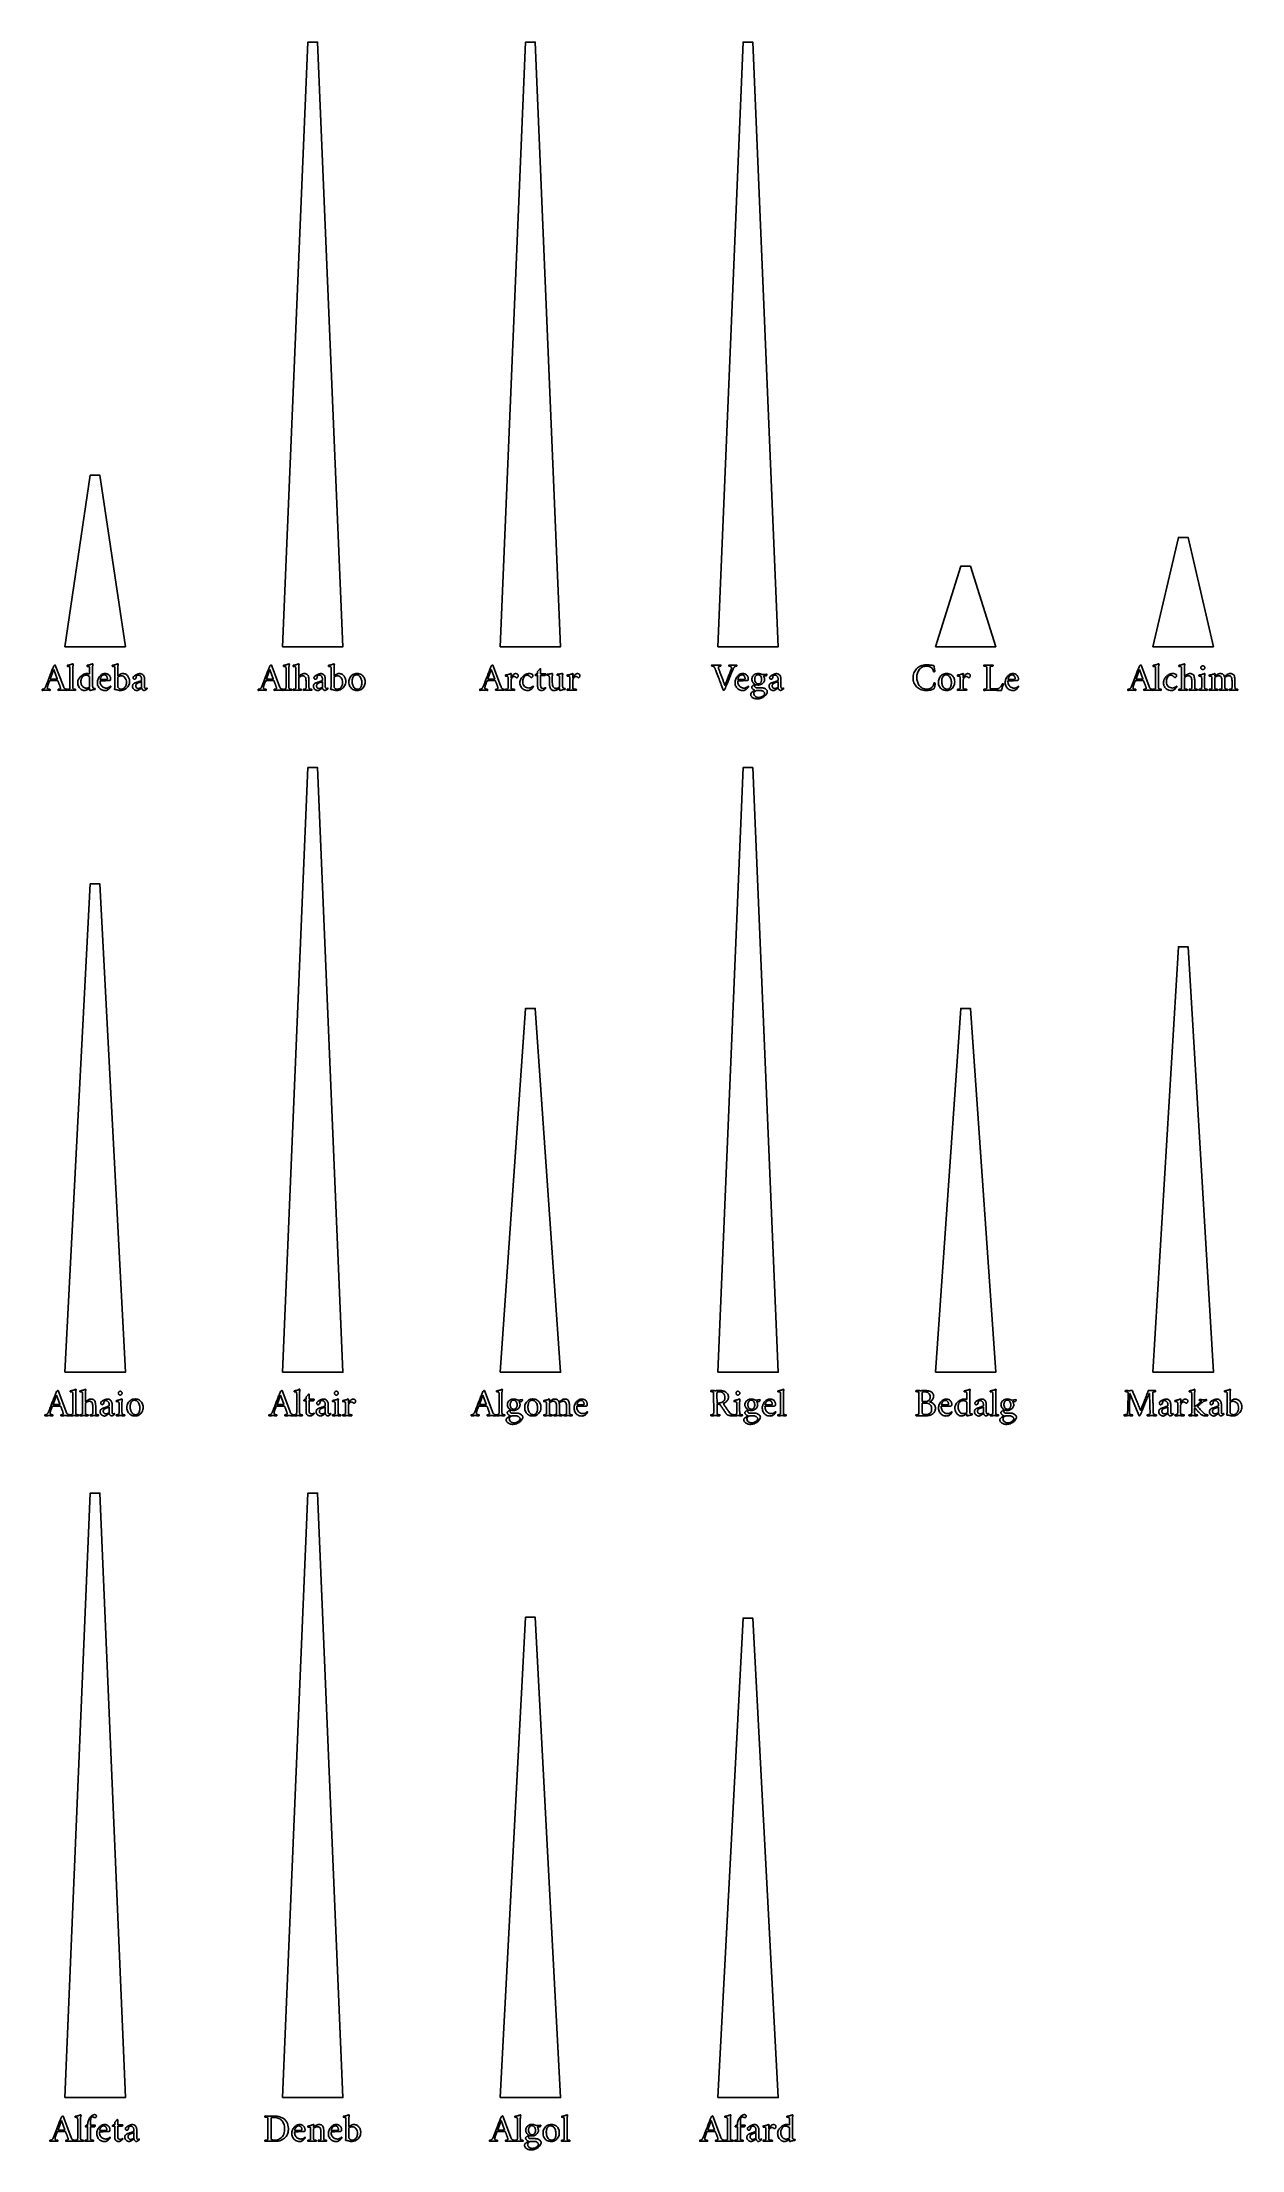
# Model space of a CAD drawing. Header units: millimetres. Extents: x -4 to 95, y -124 to 50.
import ezdxf

# ---------------------------------------------------------------- set-up
doc = ezdxf.new("R2010")
doc.units = ezdxf.units.MM
doc.layers.add('CUT_OUTER', color=1, linetype='Continuous')
doc.layers.add('TEXT', color=5, linetype='Continuous')

msp = doc.modelspace()

# ---------------------------------------------------------------- linework, layer by layer
at = {"layer": 'CUT_OUTER'}
for points in [[(15.5, 0), (20.5, 0), (18.4, 50), (17.6, 50)], [(33.5, 0), (38.5, 0), (36.4, 50), (35.6, 50)], [(51.5, 0), (56.5, 0), (54.4, 50), (53.6, 50)], [(-2.5, 0), (2.5, 0), (0.4, 14.1854), (-0.4, 14.1854)], [(87.5, 0), (92.5, 0), (90.4, 9.0442), (89.6, 9.0442)], [(69.5, 0), (74.5, 0), (72.4, 6.6499), (71.6, 6.6499)], [(15.5, -60), (20.5, -60), (18.4, -10), (17.6, -10)], [(51.5, -60), (56.5, -60), (54.4, -10), (53.6, -10)], [(-2.5, -60), (2.5, -60), (0.4, -19.6114), (-0.4, -19.6114)], [(87.5, -60), (92.5, -60), (90.4, -24.8205), (89.6, -24.8205)], [(33.5, -60), (38.5, -60), (36.4, -29.9208), (35.6, -29.9208)], [(69.5, -60), (74.5, -60), (72.4, -29.9097), (71.6, -29.9097)], [(-2.5, -120), (2.5, -120), (0.4, -70), (-0.4, -70)], [(15.5, -120), (20.5, -120), (18.4, -70), (17.6, -70)], [(33.5, -120), (38.5, -120), (36.4, -80.2671), (35.6, -80.2671)], [(51.5, -120), (56.5, -120), (54.4, -80.3367), (53.6, -80.3367)]]:
    msp.add_lwpolyline(points, close=True, dxfattribs=at)
at = {"layer": 'TEXT'}
for points in [[(-4.0355, -3.1613), (-4.0336, -3.1564), (-4.0278, -3.1415), (-4.0182, -3.1168), (-4.0048, -3.0823), (-3.9882, -3.0392), (-3.969, -2.9891), (-3.9471, -2.932), (-3.9226, -2.8677), (-3.8959, -2.7981), (-3.8673, -2.7246), (-3.837, -2.6473), (-3.8048, -2.5661), (-3.7717, -2.4825), (-3.7383, -2.3976), (-3.7047, -2.3115), (-3.671, -2.2242), (-3.6374, -2.1372), (-3.6044, -2.052), (-3.5721, -1.9686), (-3.5403, -1.8871), (-3.5098, -1.8089), (-3.481, -1.7355), (-3.4541, -1.6669), (-3.429, -1.6032), (-3.4207, -1.5899), (-3.4085, -1.5758), (-3.3924, -1.5609), (-3.3726, -1.5452), (-3.3521, -1.531), (-3.3343, -1.521), (-3.3191, -1.5149), (-3.3065, -1.5129), (-3.3035, -1.513), (-3.3012, -1.5133), (-3.2995, -1.5138), (-3.2984, -1.5145), (-3.2973, -1.5154), (-3.2956, -1.5165), (-3.2932, -1.5178), (-3.2903, -1.5194), (-2.6484, -3.2032), (-2.6167, -3.2863), (-2.5927, -3.3484), (-2.5764, -3.3895), (-2.5677, -3.4097), (-2.5578, -3.4268), (-2.544, -3.4427), (-2.5263, -3.4575), (-2.5048, -3.471), (-2.4815, -3.483), (-2.4581, -3.4931), (-2.4347, -3.5015), (-2.4113, -3.5081), (-2.39, -3.513), (-2.373, -3.5165), (-2.3602, -3.5186), (-2.3516, -3.5194), (-2.3462, -3.5285), (-2.3427, -3.5399), (-2.3413, -3.5535), (-2.3419, -3.5694), (-2.3435, -3.5846), (-2.3452, -3.5964), (-2.3468, -3.6047), (-2.3484, -3.6097), (-2.394, -3.6066), (-2.4371, -3.6036), (-2.4778, -3.6009), (-2.5161, -3.5984), (-2.555, -3.5963), (-2.5976, -3.5948), (-2.6438, -3.5939), (-2.6935, -3.5935), (-2.7461, -3.5939), (-2.794, -3.5948), (-2.8372, -3.5963), (-2.8758, -3.5984), (-2.9144, -3.6009), (-2.9577, -3.6036), (-3.0055, -3.6066), (-3.0581, -3.6097), (-3.0636, -3.602), (-3.0673, -3.5919), (-3.0693, -3.5794), (-3.0694, -3.5645), (-3.0678, -3.5496), (-3.0649, -3.5371), (-3.0606, -3.527), (-3.0548, -3.5194), (-3.0383, -3.5186), (-3.0177, -3.5165), (-2.9931, -3.513), (-2.9645, -3.5081), (-2.9363, -3.5019), (-2.9129, -3.4948), (-2.8944, -3.4866), (-2.8806, -3.4774), (-2.875, -3.4698), (-2.871, -3.4597), (-2.8685, -3.4472), (-2.8677, -3.4323), (-2.8691, -3.4152), (-2.873, -3.3931), (-2.8795, -3.366), (-2.8887, -3.3339), (-2.8999, -3.2981), (-2.9125, -3.2601), (-2.9265, -3.2199), (-2.9419, -3.1774), (-2.9581, -3.1342), (-2.9742, -3.0915), (-2.9903, -3.0495), (-3.0065, -3.0081), (-3.0219, -2.9688), (-3.0359, -2.9331), (-3.0485, -2.901), (-3.0597, -2.8726), (-3.0689, -2.8493), (-3.0754, -2.8327), (-3.0793, -2.8227), (-3.0806, -2.8194), (-3.081, -2.819), (-3.0823, -2.8177), (-3.0843, -2.8157), (-3.0871, -2.8129), (-3.0903, -2.8101), (-3.0935, -2.8081), (-3.0968, -2.8069), (-3.1, -2.8065), (-3.1256, -2.805), (-3.154, -2.804), (-3.1853, -2.8034), (-3.2194, -2.8032), (-3.2542, -2.8032), (-3.2879, -2.8032), (-3.3204, -2.8032), (-3.3516, -2.8032), (-3.3597, -2.8032), (-3.3677, -2.8032), (-3.3758, -2.8032), (-3.3839, -2.8032), (-3.3917, -2.8032), (-3.3992, -2.8032), (-3.4063, -2.8032), (-3.4129, -2.8032), (-3.4595, -2.8033), (-3.5024, -2.8036), (-3.5417, -2.8041), (-3.5774, -2.8048), (-3.6137, -2.8059), (-3.6548, -2.8077), (-3.7008, -2.81), (-3.7516, -2.8129), (-3.7534, -2.8132), (-3.7556, -2.8141), (-3.7583, -2.8156), (-3.7613, -2.8177), (-3.7641, -2.8199), (-3.7661, -2.8214), (-3.7673, -2.8223), (-3.7677, -2.8226), (-3.7693, -2.8266), (-3.7738, -2.8387), (-3.7814, -2.8589), (-3.7919, -2.8871), (-3.8046, -2.9209), (-3.8185, -2.9577), (-3.8337, -2.9975), (-3.85, -3.0403), (-3.8664, -3.084), (-3.8819, -3.1262), (-3.8963, -3.167), (-3.9097, -3.2065), (-3.9229, -3.2452), (-3.9335, -3.2806), (-3.9414, -3.3129), (-3.9468, -3.3419), (-3.9503, -3.3679), (-3.9528, -3.3911), (-3.9543, -3.4115), (-3.9548, -3.429), (-3.9517, -3.4459), (-3.9423, -3.4609), (-3.9267, -3.4741), (-3.9048, -3.4855), (-3.8796, -3.4951), (-3.854, -3.5028), (-3.828, -3.5088), (-3.8016, -3.5129), (-3.7775, -3.5157), (-3.7585, -3.5177), (-3.7445, -3.519), (-3.7355, -3.5194), (-3.7325, -3.5243), (-3.7298, -3.5327), (-3.7276, -3.5445), (-3.7258, -3.5597), (-3.7248, -3.5755), (-3.725, -3.5891), (-3.7264, -3.6005), (-3.729, -3.6097), (-3.7586, -3.6081), (-3.7859, -3.6065), (-3.811, -3.6048), (-3.8339, -3.6032), (-3.8556, -3.6016), (-3.8774, -3.6), (-3.8992, -3.5984), (-3.921, -3.5968), (-3.9445, -3.5954), (-3.9714, -3.5944), (-4.0017, -3.5938), (-4.0355, -3.5935), (-4.0696, -3.5938), (-4.1008, -3.5944), (-4.1292, -3.5954), (-4.1548, -3.5968), (-4.179, -3.5984), (-4.2032, -3.6), (-4.2274, -3.6016), (-4.2516, -3.6032), (-4.2774, -3.6048), (-4.3065, -3.6065), (-4.3387, -3.6081), (-4.3742, -3.6097), (-4.377, -3.6047), (-4.379, -3.5964), (-4.3802, -3.5846), (-4.3806, -3.5694), (-4.3802, -3.5535), (-4.379, -3.5399), (-4.377, -3.5285), (-4.3742, -3.5194), (-4.3572, -3.5184), (-4.3351, -3.5157), (-4.308, -3.5112), (-4.2758, -3.5048), (-4.2441, -3.4965), (-4.2181, -3.4859), (-4.1981, -3.4731), (-4.1839, -3.4581), (-4.1606, -3.4265), (-4.1391, -3.3931), (-4.1195, -3.358), (-4.1016, -3.321), (-4.0848, -3.2826), (-4.0681, -3.2431), (-4.0517, -3.2027), (-4.0355, -3.1613)], [(-2.0806, -1.8419), (-2.0807, -1.8233), (-2.081, -1.8028), (-2.0816, -1.7805), (-2.0823, -1.7565), (-2.0838, -1.7328), (-2.0867, -1.7117), (-2.091, -1.6932), (-2.0968, -1.6774), (-2.1059, -1.6613), (-2.1206, -1.6484), (-2.1406, -1.6387), (-2.1661, -1.6323), (-2.1949, -1.628), (-2.2246, -1.625), (-2.2553, -1.6232), (-2.2871, -1.6226), (-2.2886, -1.6201), (-2.2899, -1.6125), (-2.291, -1.5999), (-2.2919, -1.5823), (-2.292, -1.5644), (-2.2907, -1.5512), (-2.288, -1.5426), (-2.2839, -1.5387), (-2.2246, -1.5309), (-2.1661, -1.5206), (-2.1085, -1.5076), (-2.0516, -1.4919), (-1.996, -1.4743), (-1.9419, -1.4552), (-1.8895, -1.4348), (-1.8387, -1.4129), (-1.8324, -1.414), (-1.8262, -1.4173), (-1.8203, -1.4229), (-1.8145, -1.4306), (-1.8096, -1.4394), (-1.806, -1.448), (-1.8039, -1.4564), (-1.8032, -1.4645), (-1.8043, -1.469), (-1.8077, -1.4823), (-1.8132, -1.5044), (-1.821, -1.5355), (-1.8287, -1.5748), (-1.8343, -1.6218), (-1.8376, -1.6764), (-1.8387, -1.7387), (-1.8387, -3.2355), (-1.8386, -3.2704), (-1.8383, -3.304), (-1.8378, -3.3365), (-1.8371, -3.3677), (-1.8356, -3.397), (-1.8327, -3.4234), (-1.8283, -3.447), (-1.8226, -3.4677), (-1.8172, -3.4756), (-1.8077, -3.4831), (-1.7939, -3.4901), (-1.7758, -3.4968), (-1.7552, -3.5027), (-1.7339, -3.5077), (-1.7117, -3.5116), (-1.6887, -3.5145), (-1.667, -3.5166), (-1.6488, -3.5181), (-1.634, -3.5191), (-1.6226, -3.5194), (-1.6182, -3.527), (-1.6149, -3.5371), (-1.6126, -3.5496), (-1.6113, -3.5645), (-1.6114, -3.5794), (-1.6133, -3.5919), (-1.617, -3.602), (-1.6226, -3.6097), (-1.6696, -3.6066), (-1.7137, -3.6036), (-1.755, -3.6009), (-1.7935, -3.5984), (-1.8319, -3.5963), (-1.8726, -3.5948), (-1.9157, -3.5939), (-1.9613, -3.5935), (-2.0053, -3.5939), (-2.0472, -3.5948), (-2.0868, -3.5963), (-2.1242, -3.5984), (-2.162, -3.6009), (-2.2028, -3.6036), (-2.2467, -3.6066), (-2.2935, -3.6097), (-2.2991, -3.602), (-2.3028, -3.5919), (-2.3047, -3.5794), (-2.3048, -3.5645), (-2.3035, -3.5496), (-2.3012, -3.5371), (-2.2979, -3.527), (-2.2935, -3.5194), (-2.2823, -3.5191), (-2.2677, -3.5181), (-2.25, -3.5166), (-2.229, -3.5145), (-2.2067, -3.5116), (-2.1847, -3.5077), (-2.1631, -3.5027), (-2.1419, -3.4968), (-2.1234, -3.4901), (-2.1097, -3.4831), (-2.1008, -3.4756), (-2.0968, -3.4677), (-2.091, -3.447), (-2.0867, -3.4234), (-2.0838, -3.397), (-2.0823, -3.3677), (-2.0816, -3.3365), (-2.081, -3.304), (-2.0807, -3.2704), (-2.0806, -3.2355)], [(-0.6839, -2.2194), (-0.6569, -2.2201), (-0.6274, -2.2222), (-0.5956, -2.2257), (-0.5613, -2.2306), (-0.5288, -2.2362), (-0.5024, -2.2415), (-0.4821, -2.2467), (-0.4677, -2.2516), (-0.4607, -2.2476), (-0.4556, -2.2355), (-0.4526, -2.2153), (-0.4516, -2.1871), (-0.4516, -1.8419), (-0.4517, -1.8233), (-0.452, -1.8028), (-0.4525, -1.7805), (-0.4532, -1.7565), (-0.4547, -1.7328), (-0.4577, -1.7117), (-0.462, -1.6932), (-0.4677, -1.6774), (-0.477, -1.6613), (-0.4919, -1.6484), (-0.5125, -1.6387), (-0.5387, -1.6323), (-0.5681, -1.628), (-0.5984, -1.625), (-0.6294, -1.6232), (-0.6613, -1.6226), (-0.6628, -1.6201), (-0.6641, -1.6125), (-0.6652, -1.5999), (-0.6661, -1.5823), (-0.6662, -1.5644), (-0.6649, -1.5512), (-0.6622, -1.5426), (-0.6581, -1.5387), (-0.5987, -1.5309), (-0.5399, -1.5206), (-0.4818, -1.5076), (-0.4242, -1.4919), (-0.3678, -1.4743), (-0.3133, -1.4552), (-0.2606, -1.4348), (-0.2097, -1.4129), (-0.2033, -1.414), (-0.1972, -1.4173), (-0.1912, -1.4229), (-0.1855, -1.4306), (-0.1805, -1.4394), (-0.177, -1.448), (-0.1749, -1.4564), (-0.1742, -1.4645), (-0.1753, -1.469), (-0.1786, -1.4823), (-0.1842, -1.5044), (-0.1919, -1.5355), (-0.1997, -1.5748), (-0.2052, -1.6218), (-0.2086, -1.6764), (-0.2097, -1.7387), (-0.2097, -3.0871), (-0.2094, -3.1324), (-0.2085, -3.1778), (-0.207, -3.2235), (-0.2048, -3.2694), (-0.2019, -3.3118), (-0.198, -3.3472), (-0.193, -3.3755), (-0.1871, -3.3968), (-0.1763, -3.4128), (-0.1601, -3.4254), (-0.1384, -3.4346), (-0.1113, -3.4403), (-0.0832, -3.4441), (-0.0585, -3.4472), (-0.0372, -3.4497), (-0.0194, -3.4516), (-0.0135, -3.4516), (-0.0089, -3.4516), (-0.0054, -3.4516), (-0.0032, -3.4516), (-0.0003, -3.4539), (0.002, -3.4577), (0.0037, -3.4628), (0.0048, -3.4694), (0.0055, -3.4761), (0.006, -3.4819), (0.0064, -3.4866), (0.0065, -3.4903), (0.0061, -3.493), (0.0052, -3.498), (0.0037, -3.5051), (0.0016, -3.5145), (-0.0013, -3.5237), (-0.0052, -3.5302), (-0.0102, -3.5342), (-0.0161, -3.5355), (-0.0574, -3.5383), (-0.1004, -3.5435), (-0.1453, -3.5512), (-0.1919, -3.5613), (-0.2378, -3.5725), (-0.2802, -3.5835), (-0.3193, -3.5943), (-0.3548, -3.6048), (-0.3847, -3.614), (-0.4065, -3.6206), (-0.4202, -3.6245), (-0.4258, -3.6258), (-0.4319, -3.6244), (-0.4371, -3.6202), (-0.4415, -3.6131), (-0.4452, -3.6032), (-0.448, -3.5923), (-0.45, -3.5823), (-0.4512, -3.573), (-0.4516, -3.5645), (-0.4516, -3.4548), (-0.4522, -3.4427), (-0.454, -3.4355), (-0.4571, -3.4331), (-0.4613, -3.4355), (-0.4757, -3.4496), (-0.4964, -3.4661), (-0.5233, -3.4851), (-0.5565, -3.5065), (-0.5936, -3.5285), (-0.6327, -3.5496), (-0.6735, -3.5697), (-0.7161, -3.5887), (-0.7591, -3.6049), (-0.8008, -3.6165), (-0.8413, -3.6235), (-0.8806, -3.6258), (-0.9507, -3.6203), (-1.019, -3.6036), (-1.0854, -3.5759), (-1.15, -3.5371), (-1.2107, -3.4887), (-1.2653, -3.4323), (-1.3139, -3.3677), (-1.3565, -3.2952), (-1.391, -3.2162), (-1.4157, -3.1327), (-1.4305, -3.0445), (-1.4355, -2.9516), (-1.4307, -2.8755), (-1.4165, -2.802), (-1.3928, -2.7311), (-1.3597, -2.6629), (-1.3192, -2.5982), (-1.2734, -2.5379), (-1.2224, -2.4821), (-1.1661, -2.4306), (-1.1066, -2.3841), (-1.0456, -2.3427), (-0.9832, -2.3067), (-0.9194, -2.2758), (-0.8563, -2.2511), (-0.796, -2.2335), (-0.7385, -2.2229), (-0.6839, -2.2194)], [(2.0774, -3.6226), (2.0574, -3.6215), (2.0327, -3.6181), (2.0033, -3.6126), (1.9694, -3.6048), (1.9344, -3.5963), (1.902, -3.5883), (1.8723, -3.5809), (1.8452, -3.5742), (1.8399, -3.5726), (1.8339, -3.571), (1.827, -3.5694), (1.8194, -3.5677), (1.7982, -3.5616), (1.7766, -3.556), (1.7546, -3.5511), (1.7323, -3.5468), (1.7097, -3.5443), (1.6871, -3.5448), (1.6645, -3.5483), (1.6419, -3.5548), (1.6354, -3.5531), (1.6286, -3.548), (1.6217, -3.5394), (1.6145, -3.5274), (1.6082, -3.5146), (1.6036, -3.5036), (1.6009, -3.4945), (1.6, -3.4871), (1.6104, -3.4617), (1.619, -3.4339), (1.6257, -3.4036), (1.6306, -3.371), (1.6342, -3.3383), (1.6367, -3.3081), (1.6382, -3.2802), (1.6387, -3.2548), (1.6387, -1.8419), (1.6386, -1.8246), (1.6383, -1.8048), (1.6378, -1.7827), (1.6371, -1.7581), (1.6356, -1.7337), (1.6327, -1.7121), (1.6283, -1.6933), (1.6226, -1.6774), (1.6133, -1.6613), (1.5984, -1.6484), (1.5778, -1.6387), (1.5516, -1.6323), (1.5222, -1.628), (1.4919, -1.625), (1.4609, -1.6232), (1.429, -1.6226), (1.4275, -1.6201), (1.4262, -1.6125), (1.4251, -1.5999), (1.4242, -1.5823), (1.4241, -1.5644), (1.4254, -1.5512), (1.4281, -1.5426), (1.4323, -1.5387), (1.4916, -1.5309), (1.5504, -1.5206), (1.6086, -1.5076), (1.6661, -1.4919), (1.7225, -1.4743), (1.777, -1.4552), (1.8297, -1.4348), (1.8806, -1.4129), (1.887, -1.414), (1.8931, -1.4173), (1.8991, -1.4229), (1.9048, -1.4306), (1.9098, -1.4394), (1.9133, -1.448), (1.9154, -1.4564), (1.9161, -1.4645), (1.915, -1.469), (1.9117, -1.4823), (1.9061, -1.5044), (1.8984, -1.5355), (1.8906, -1.5748), (1.8851, -1.6218), (1.8818, -1.6764), (1.8806, -1.7387), (1.8806, -2.3581), (1.8808, -2.3647), (1.8815, -2.3718), (1.8825, -2.3792), (1.8839, -2.3871), (1.8861, -2.3933), (1.8895, -2.396), (1.8942, -2.395), (1.9, -2.3903), (1.9155, -2.3793), (1.9363, -2.3657), (1.9623, -2.3495), (1.9935, -2.3306), (2.0282, -2.3108), (2.0645, -2.2915), (2.1024, -2.2729), (2.1419, -2.2548), (2.1808, -2.2393), (2.2169, -2.2282), (2.2502, -2.2216), (2.2806, -2.2194), (2.3495, -2.2231), (2.4141, -2.2343), (2.4745, -2.2529), (2.5306, -2.279), (2.5825, -2.3111), (2.6298, -2.3476), (2.6728, -2.3885), (2.7113, -2.4339), (2.7454, -2.4827), (2.775, -2.5339), (2.8002, -2.5875), (2.821, -2.6435), (2.8372, -2.7003), (2.8488, -2.756), (2.8557, -2.8108), (2.8581, -2.8645), (2.8517, -2.9656), (2.8327, -3.0625), (2.8009, -3.1551), (2.7565, -3.2435), (2.701, -3.3255), (2.6363, -3.3988), (2.5623, -3.4634), (2.479, -3.5194), (2.388, -3.5645), (2.2907, -3.5968), (2.1872, -3.6161), (2.0774, -3.6226)], [(13.8371, -3.1613), (13.839, -3.1564), (13.8448, -3.1415), (13.8543, -3.1168), (13.8677, -3.0823), (13.8844, -3.0392), (13.9036, -2.9891), (13.9255, -2.932), (13.95, -2.8677), (13.9767, -2.7981), (14.0052, -2.7246), (14.0356, -2.6473), (14.0677, -2.5661), (14.1009, -2.4825), (14.1343, -2.3976), (14.1678, -2.3115), (14.2016, -2.2242), (14.2352, -2.1372), (14.2681, -2.052), (14.3005, -1.9686), (14.3323, -1.8871), (14.3628, -1.8089), (14.3915, -1.7355), (14.4184, -1.6669), (14.4435, -1.6032), (14.4519, -1.5899), (14.4641, -1.5758), (14.4801, -1.5609), (14.5, -1.5452), (14.5205, -1.531), (14.5383, -1.521), (14.5535, -1.5149), (14.5661, -1.5129), (14.5691, -1.513), (14.5714, -1.5133), (14.5731, -1.5138), (14.5742, -1.5145), (14.5753, -1.5154), (14.577, -1.5165), (14.5793, -1.5178), (14.5823, -1.5194), (15.2242, -3.2032), (15.2558, -3.2863), (15.2798, -3.3484), (15.2962, -3.3895), (15.3048, -3.4097), (15.3148, -3.4268), (15.3286, -3.4427), (15.3463, -3.4575), (15.3677, -3.471), (15.3911, -3.483), (15.4145, -3.4931), (15.4379, -3.5015), (15.4613, -3.5081), (15.4826, -3.513), (15.4996, -3.5165), (15.5124, -3.5186), (15.521, -3.5194), (15.5264, -3.5285), (15.5298, -3.5399), (15.5312, -3.5535), (15.5306, -3.5694), (15.529, -3.5846), (15.5274, -3.5964), (15.5258, -3.6047), (15.5242, -3.6097), (15.4786, -3.6066), (15.4355, -3.6036), (15.3948, -3.6009), (15.3565, -3.5984), (15.3175, -3.5963), (15.275, -3.5948), (15.2288, -3.5939), (15.179, -3.5935), (15.1265, -3.5939), (15.0786, -3.5948), (15.0354, -3.5963), (14.9968, -3.5984), (14.9582, -3.6009), (14.9149, -3.6036), (14.867, -3.6066), (14.8145, -3.6097), (14.809, -3.602), (14.8052, -3.5919), (14.8033, -3.5794), (14.8032, -3.5645), (14.8047, -3.5496), (14.8077, -3.5371), (14.812, -3.527), (14.8177, -3.5194), (14.8343, -3.5186), (14.8548, -3.5165), (14.8794, -3.513), (14.9081, -3.5081), (14.9363, -3.5019), (14.9597, -3.4948), (14.9782, -3.4866), (14.9919, -3.4774), (14.9976, -3.4698), (15.0016, -3.4597), (15.004, -3.4472), (15.0048, -3.4323), (15.0035, -3.4152), (14.9996, -3.3931), (14.993, -3.366), (14.9839, -3.3339), (14.9727, -3.2981), (14.9601, -3.2601), (14.9461, -3.2199), (14.9306, -3.1774), (14.9145, -3.1342), (14.8984, -3.0915), (14.8823, -3.0495), (14.8661, -3.0081), (14.8507, -2.9688), (14.8367, -2.9331), (14.8241, -2.901), (14.8129, -2.8726), (14.8037, -2.8493), (14.7972, -2.8327), (14.7932, -2.8227), (14.7919, -2.8194), (14.7915, -2.819), (14.7903, -2.8177), (14.7883, -2.8157), (14.7855, -2.8129), (14.7823, -2.8101), (14.779, -2.8081), (14.7758, -2.8069), (14.7726, -2.8065), (14.747, -2.805), (14.7185, -2.804), (14.6873, -2.8034), (14.6532, -2.8032), (14.6183, -2.8032), (14.5847, -2.8032), (14.5522, -2.8032), (14.521, -2.8032), (14.5129, -2.8032), (14.5048, -2.8032), (14.4968, -2.8032), (14.4887, -2.8032), (14.4808, -2.8032), (14.4734, -2.8032), (14.4663, -2.8032), (14.4597, -2.8032), (14.4131, -2.8033), (14.3702, -2.8036), (14.3308, -2.8041), (14.2952, -2.8048), (14.2589, -2.8059), (14.2177, -2.8077), (14.1718, -2.81), (14.121, -2.8129), (14.1192, -2.8132), (14.1169, -2.8141), (14.1143, -2.8156), (14.1113, -2.8177), (14.1085, -2.8199), (14.1065, -2.8214), (14.1052, -2.8223), (14.1048, -2.8226), (14.1033, -2.8266), (14.0988, -2.8387), (14.0912, -2.8589), (14.0806, -2.8871), (14.0679, -2.9209), (14.054, -2.9577), (14.0389, -2.9975), (14.0226, -3.0403), (14.0061, -3.084), (13.9907, -3.1262), (13.9763, -3.167), (13.9629, -3.2065), (13.9497, -3.2452), (13.9391, -3.2806), (13.9311, -3.3129), (13.9258, -3.3419), (13.9223, -3.3679), (13.9198, -3.3911), (13.9182, -3.4115), (13.9177, -3.429), (13.9209, -3.4459), (13.9302, -3.4609), (13.9459, -3.4741), (13.9677, -3.4855), (13.9929, -3.4951), (14.0185, -3.5028), (14.0446, -3.5088), (14.071, -3.5129), (14.0951, -3.5157), (14.1141, -3.5177), (14.1281, -3.519), (14.1371, -3.5194), (14.1401, -3.5243), (14.1427, -3.5327), (14.145, -3.5445), (14.1468, -3.5597), (14.1478, -3.5755), (14.1476, -3.5891), (14.1462, -3.6005), (14.1435, -3.6097), (14.114, -3.6081), (14.0867, -3.6065), (14.0616, -3.6048), (14.0387, -3.6032), (14.0169, -3.6016), (13.9952, -3.6), (13.9734, -3.5984), (13.9516, -3.5968), (13.9281, -3.5954), (13.9012, -3.5944), (13.8709, -3.5938), (13.8371, -3.5935), (13.803, -3.5938), (13.7718, -3.5944), (13.7433, -3.5954), (13.7177, -3.5968), (13.6935, -3.5984), (13.6694, -3.6), (13.6452, -3.6016), (13.621, -3.6032), (13.5952, -3.6048), (13.5661, -3.6065), (13.5339, -3.6081), (13.4984, -3.6097), (13.4956, -3.6047), (13.4935, -3.5964), (13.4923, -3.5846), (13.4919, -3.5694), (13.4923, -3.5535), (13.4935, -3.5399), (13.4956, -3.5285), (13.4984, -3.5194), (13.5154, -3.5184), (13.5375, -3.5157), (13.5646, -3.5112), (13.5968, -3.5048), (13.6285, -3.4965), (13.6544, -3.4859), (13.6745, -3.4731), (13.6887, -3.4581), (13.712, -3.4265), (13.7335, -3.3931), (13.7531, -3.358), (13.771, -3.321), (13.7878, -3.2826), (13.8044, -3.2431), (13.8209, -3.2027), (13.8371, -3.1613)], [(15.7919, -1.8419), (15.7918, -1.8233), (15.7915, -1.8028), (15.791, -1.7805), (15.7903, -1.7565), (15.7888, -1.7328), (15.7859, -1.7117), (15.7816, -1.6932), (15.7758, -1.6774), (15.7666, -1.6613), (15.752, -1.6484), (15.732, -1.6387), (15.7065, -1.6323), (15.6777, -1.628), (15.648, -1.625), (15.6172, -1.6232), (15.5855, -1.6226), (15.584, -1.6201), (15.5827, -1.6125), (15.5816, -1.5999), (15.5806, -1.5823), (15.5805, -1.5644), (15.5819, -1.5512), (15.5846, -1.5426), (15.5887, -1.5387), (15.648, -1.5309), (15.7065, -1.5206), (15.7641, -1.5076), (15.821, -1.4919), (15.8766, -1.4743), (15.9306, -1.4552), (15.9831, -1.4348), (16.0339, -1.4129), (16.0402, -1.414), (16.0464, -1.4173), (16.0523, -1.4229), (16.0581, -1.4306), (16.063, -1.4394), (16.0665, -1.448), (16.0686, -1.4564), (16.0694, -1.4645), (16.0682, -1.469), (16.0649, -1.4823), (16.0594, -1.5044), (16.0516, -1.5355), (16.0439, -1.5748), (16.0383, -1.6218), (16.035, -1.6764), (16.0339, -1.7387), (16.0339, -3.2355), (16.034, -3.2704), (16.0343, -3.304), (16.0348, -3.3365), (16.0355, -3.3677), (16.037, -3.397), (16.0399, -3.4234), (16.0443, -3.447), (16.05, -3.4677), (16.0553, -3.4756), (16.0649, -3.4831), (16.0787, -3.4901), (16.0968, -3.4968), (16.1173, -3.5027), (16.1387, -3.5077), (16.1609, -3.5116), (16.1839, -3.5145), (16.2055, -3.5166), (16.2238, -3.5181), (16.2386, -3.5191), (16.25, -3.5194), (16.2543, -3.527), (16.2577, -3.5371), (16.26, -3.5496), (16.2613, -3.5645), (16.2612, -3.5794), (16.2593, -3.5919), (16.2555, -3.602), (16.25, -3.6097), (16.203, -3.6066), (16.1589, -3.6036), (16.1175, -3.6009), (16.079, -3.5984), (16.0407, -3.5963), (16, -3.5948), (15.9569, -3.5939), (15.9113, -3.5935), (15.8672, -3.5939), (15.8254, -3.5948), (15.7858, -3.5963), (15.7484, -3.5984), (15.7106, -3.6009), (15.6698, -3.6036), (15.6259, -3.6066), (15.579, -3.6097), (15.5735, -3.602), (15.5698, -3.5919), (15.5678, -3.5794), (15.5677, -3.5645), (15.5691, -3.5496), (15.5714, -3.5371), (15.5747, -3.527), (15.579, -3.5194), (15.5903, -3.5191), (15.6048, -3.5181), (15.6226, -3.5166), (15.6435, -3.5145), (15.6659, -3.5116), (15.6879, -3.5077), (15.7095, -3.5027), (15.7306, -3.4968), (15.7492, -3.4901), (15.7629, -3.4831), (15.7718, -3.4756), (15.7758, -3.4677), (15.7816, -3.447), (15.7859, -3.4234), (15.7888, -3.397), (15.7903, -3.3677), (15.791, -3.3365), (15.7915, -3.304), (15.7918, -3.2704), (15.7919, -3.2355)], [(17.2823, -2.2194), (17.3625, -2.2238), (17.4323, -2.2371), (17.4915, -2.2593), (17.5403, -2.2903), (17.5803, -2.3306), (17.6133, -2.3806), (17.6392, -2.4403), (17.6581, -2.5097), (17.6715, -2.5889), (17.681, -2.6782), (17.6868, -2.7776), (17.6887, -2.8871), (17.6887, -3.2355), (17.6888, -3.2704), (17.6891, -3.304), (17.6896, -3.3365), (17.6903, -3.3677), (17.6918, -3.397), (17.6948, -3.4234), (17.6991, -3.447), (17.7048, -3.4677), (17.7102, -3.4756), (17.7198, -3.4831), (17.7336, -3.4901), (17.7516, -3.4968), (17.7722, -3.5027), (17.7935, -3.5077), (17.8157, -3.5116), (17.8387, -3.5145), (17.8604, -3.5166), (17.8786, -3.5181), (17.8934, -3.5191), (17.9048, -3.5194), (17.9092, -3.527), (17.9125, -3.5371), (17.9148, -3.5496), (17.9161, -3.5645), (17.916, -3.5794), (17.9141, -3.5919), (17.9104, -3.602), (17.9048, -3.6097), (17.8579, -3.6066), (17.8137, -3.6036), (17.7724, -3.6009), (17.7339, -3.5984), (17.6956, -3.5963), (17.6548, -3.5948), (17.6117, -3.5939), (17.5661, -3.5935), (17.5221, -3.5939), (17.4802, -3.5948), (17.4406, -3.5963), (17.4032, -3.5984), (17.3654, -3.6009), (17.3246, -3.6036), (17.2807, -3.6066), (17.2339, -3.6097), (17.2283, -3.602), (17.2246, -3.5919), (17.2227, -3.5794), (17.2226, -3.5645), (17.2239, -3.5496), (17.2262, -3.5371), (17.2295, -3.527), (17.2339, -3.5194), (17.2452, -3.5191), (17.2597, -3.5181), (17.2774, -3.5166), (17.2984, -3.5145), (17.3208, -3.5116), (17.3427, -3.5077), (17.3643, -3.5027), (17.3855, -3.4968), (17.404, -3.4901), (17.4177, -3.4831), (17.4266, -3.4756), (17.4306, -3.4677), (17.4364, -3.447), (17.4407, -3.4234), (17.4436, -3.397), (17.4452, -3.3677), (17.4459, -3.3365), (17.4464, -3.304), (17.4467, -3.2704), (17.4468, -3.2355), (17.4468, -2.9194), (17.4452, -2.8263), (17.4403, -2.744), (17.4323, -2.6723), (17.421, -2.6113), (17.4054, -2.5596), (17.3847, -2.5157), (17.3587, -2.4797), (17.3274, -2.4516), (17.2901, -2.4304), (17.246, -2.4153), (17.195, -2.4062), (17.1371, -2.4032), (17.1074, -2.4055), (17.0762, -2.4125), (17.0436, -2.4241), (17.0097, -2.4403), (16.9761, -2.4592), (16.9448, -2.4786), (16.9156, -2.4987), (16.8887, -2.5194), (16.8661, -2.5387), (16.85, -2.5548), (16.8403, -2.5677), (16.8371, -2.5774), (16.8371, -3.2355), (16.8372, -3.2704), (16.8375, -3.304), (16.838, -3.3365), (16.8387, -3.3677), (16.8402, -3.397), (16.8431, -3.4234), (16.8475, -3.447), (16.8532, -3.4677), (16.8586, -3.4756), (16.8681, -3.4831), (16.882, -3.4901), (16.9, -3.4968), (16.9206, -3.5027), (16.9419, -3.5077), (16.9641, -3.5116), (16.9871, -3.5145), (17.0088, -3.5166), (17.027, -3.5181), (17.0418, -3.5191), (17.0532, -3.5194), (17.0576, -3.527), (17.0609, -3.5371), (17.0632, -3.5496), (17.0645, -3.5645), (17.0644, -3.5794), (17.0625, -3.5919), (17.0588, -3.602), (17.0532, -3.6097), (17.0063, -3.6066), (16.9621, -3.6036), (16.9208, -3.6009), (16.8823, -3.5984), (16.844, -3.5963), (16.8032, -3.5948), (16.7601, -3.5939), (16.7145, -3.5935), (16.6705, -3.5939), (16.6286, -3.5948), (16.589, -3.5963), (16.5516, -3.5984), (16.5138, -3.6009), (16.473, -3.6036), (16.4291, -3.6066), (16.3823, -3.6097), (16.3767, -3.602), (16.373, -3.5919), (16.3711, -3.5794), (16.371, -3.5645), (16.3723, -3.5496), (16.3746, -3.5371), (16.3779, -3.527), (16.3823, -3.5194), (16.3935, -3.5191), (16.4081, -3.5181), (16.4258, -3.5166), (16.4468, -3.5145), (16.4692, -3.5116), (16.4911, -3.5077), (16.5127, -3.5027), (16.5339, -3.4968), (16.5524, -3.4901), (16.5661, -3.4831), (16.575, -3.4756), (16.579, -3.4677), (16.5848, -3.447), (16.5891, -3.4234), (16.592, -3.397), (16.5935, -3.3677), (16.5943, -3.3365), (16.5948, -3.304), (16.5951, -3.2704), (16.5952, -3.2355), (16.5952, -1.8419), (16.5951, -1.8246), (16.5948, -1.8048), (16.5943, -1.7827), (16.5935, -1.7581), (16.592, -1.7337), (16.5891, -1.7121), (16.5848, -1.6933), (16.579, -1.6774), (16.5699, -1.6613), (16.5552, -1.6484), (16.5352, -1.6387), (16.5097, -1.6323), (16.4809, -1.628), (16.4512, -1.625), (16.4205, -1.6232), (16.3887, -1.6226), (16.3872, -1.6201), (16.3859, -1.6125), (16.3848, -1.5999), (16.3839, -1.5823), (16.3838, -1.5644), (16.3851, -1.5512), (16.3878, -1.5426), (16.3919, -1.5387), (16.4512, -1.5309), (16.5097, -1.5206), (16.5673, -1.5076), (16.6242, -1.4919), (16.6798, -1.4743), (16.7339, -1.4552), (16.7863, -1.4348), (16.8371, -1.4129), (16.8434, -1.414), (16.8496, -1.4173), (16.8555, -1.4229), (16.8613, -1.4306), (16.8662, -1.4394), (16.8698, -1.448), (16.8719, -1.4564), (16.8726, -1.4645), (16.8715, -1.469), (16.8681, -1.4823), (16.8626, -1.5044), (16.8548, -1.5355), (16.8471, -1.5748), (16.8415, -1.6218), (16.8382, -1.6764), (16.8371, -1.7387), (16.8371, -2.4516), (16.8377, -2.4544), (16.8395, -2.4565), (16.8425, -2.4577), (16.8468, -2.4581), (16.8486, -2.4577), (16.8508, -2.4565), (16.8534, -2.4544), (16.8565, -2.4516), (16.8751, -2.4327), (16.8988, -2.4113), (16.9275, -2.3875), (16.9613, -2.3613), (16.9985, -2.3346), (17.0375, -2.3093), (17.0783, -2.2854), (17.121, -2.2629), (17.1637, -2.2439), (17.2048, -2.2302), (17.2444, -2.2221), (17.2823, -2.2194)], [(19.9565, -3.6226), (19.9364, -3.6215), (19.9117, -3.6181), (19.8824, -3.6126), (19.8484, -3.6048), (19.8134, -3.5963), (19.781, -3.5883), (19.7513, -3.5809), (19.7242, -3.5742), (19.719, -3.5726), (19.7129, -3.571), (19.706, -3.5694), (19.6984, -3.5677), (19.6772, -3.5616), (19.6556, -3.556), (19.6337, -3.5511), (19.6113, -3.5468), (19.5887, -3.5443), (19.5661, -3.5448), (19.5435, -3.5483), (19.521, -3.5548), (19.5144, -3.5531), (19.5077, -3.548), (19.5007, -3.5394), (19.4935, -3.5274), (19.4872, -3.5146), (19.4827, -3.5036), (19.4799, -3.4945), (19.479, -3.4871), (19.4894, -3.4617), (19.498, -3.4339), (19.5047, -3.4036), (19.5097, -3.371), (19.5132, -3.3383), (19.5157, -3.3081), (19.5172, -3.2802), (19.5177, -3.2548), (19.5177, -1.8419), (19.5176, -1.8246), (19.5173, -1.8048), (19.5168, -1.7827), (19.5161, -1.7581), (19.5146, -1.7337), (19.5117, -1.7121), (19.5074, -1.6933), (19.5016, -1.6774), (19.4923, -1.6613), (19.4774, -1.6484), (19.4569, -1.6387), (19.4306, -1.6323), (19.4012, -1.628), (19.371, -1.625), (19.3399, -1.6232), (19.3081, -1.6226), (19.3066, -1.6201), (19.3052, -1.6125), (19.3041, -1.5999), (19.3032, -1.5823), (19.3031, -1.5644), (19.3044, -1.5512), (19.3072, -1.5426), (19.3113, -1.5387), (19.3707, -1.5309), (19.4294, -1.5206), (19.4876, -1.5076), (19.5452, -1.4919), (19.6015, -1.4743), (19.656, -1.4552), (19.7088, -1.4348), (19.7597, -1.4129), (19.766, -1.414), (19.7722, -1.4173), (19.7781, -1.4229), (19.7839, -1.4306), (19.7888, -1.4394), (19.7923, -1.448), (19.7945, -1.4564), (19.7952, -1.4645), (19.7941, -1.469), (19.7907, -1.4823), (19.7852, -1.5044), (19.7774, -1.5355), (19.7697, -1.5748), (19.7641, -1.6218), (19.7608, -1.6764), (19.7597, -1.7387), (19.7597, -2.3581), (19.7599, -2.3647), (19.7605, -2.3718), (19.7615, -2.3792), (19.7629, -2.3871), (19.7651, -2.3933), (19.7685, -2.396), (19.7732, -2.395), (19.779, -2.3903), (19.7946, -2.3793), (19.8153, -2.3657), (19.8413, -2.3495), (19.8726, -2.3306), (19.9073, -2.3108), (19.9435, -2.2915), (19.9815, -2.2729), (20.021, -2.2548), (20.0599, -2.2393), (20.096, -2.2282), (20.1292, -2.2216), (20.1597, -2.2194), (20.2285, -2.2231), (20.2931, -2.2343), (20.3535, -2.2529), (20.4097, -2.279), (20.4615, -2.3111), (20.5089, -2.3476), (20.5518, -2.3885), (20.5903, -2.4339), (20.6244, -2.4827), (20.654, -2.5339), (20.6792, -2.5875), (20.7, -2.6435), (20.7162, -2.7003), (20.7278, -2.756), (20.7348, -2.8108), (20.7371, -2.8645), (20.7307, -2.9656), (20.7117, -3.0625), (20.6799, -3.1551), (20.6355, -3.2435), (20.58, -3.3255), (20.5153, -3.3988), (20.4413, -3.4634), (20.3581, -3.5194), (20.267, -3.5645), (20.1698, -3.5968), (20.0662, -3.6161), (19.9565, -3.6226)], [(32.1548, -3.1613), (32.1568, -3.1564), (32.1625, -3.1415), (32.1721, -3.1168), (32.1855, -3.0823), (32.2021, -3.0392), (32.2214, -2.9891), (32.2432, -2.932), (32.2677, -2.8677), (32.2945, -2.7981), (32.323, -2.7246), (32.3533, -2.6473), (32.3855, -2.5661), (32.4186, -2.4825), (32.452, -2.3976), (32.4856, -2.3115), (32.5194, -2.2242), (32.5529, -2.1372), (32.5859, -2.052), (32.6182, -1.9686), (32.65, -1.8871), (32.6805, -1.8089), (32.7093, -1.7355), (32.7362, -1.6669), (32.7613, -1.6032), (32.7697, -1.5899), (32.7819, -1.5758), (32.7979, -1.5609), (32.8177, -1.5452), (32.8382, -1.531), (32.856, -1.521), (32.8713, -1.5149), (32.8839, -1.5129), (32.8868, -1.513), (32.8891, -1.5133), (32.8908, -1.5138), (32.8919, -1.5145), (32.893, -1.5154), (32.8948, -1.5165), (32.8971, -1.5178), (32.9, -1.5194), (33.5419, -3.2032), (33.5736, -3.2863), (33.5976, -3.3484), (33.6139, -3.3895), (33.6226, -3.4097), (33.6326, -3.4268), (33.6464, -3.4427), (33.664, -3.4575), (33.6855, -3.471), (33.7089, -3.483), (33.7323, -3.4931), (33.7556, -3.5015), (33.779, -3.5081), (33.8003, -3.513), (33.8173, -3.5165), (33.8301, -3.5186), (33.8387, -3.5194), (33.8442, -3.5285), (33.8476, -3.5399), (33.849, -3.5535), (33.8484, -3.5694), (33.8468, -3.5846), (33.8452, -3.5964), (33.8435, -3.6047), (33.8419, -3.6097), (33.7964, -3.6066), (33.7532, -3.6036), (33.7125, -3.6009), (33.6742, -3.5984), (33.6353, -3.5963), (33.5927, -3.5948), (33.5466, -3.5939), (33.4968, -3.5935), (33.4443, -3.5939), (33.3964, -3.5948), (33.3531, -3.5963), (33.3145, -3.5984), (33.2759, -3.6009), (33.2327, -3.6036), (33.1848, -3.6066), (33.1323, -3.6097), (33.1267, -3.602), (33.123, -3.5919), (33.1211, -3.5794), (33.121, -3.5645), (33.1225, -3.5496), (33.1254, -3.5371), (33.1297, -3.527), (33.1355, -3.5194), (33.152, -3.5186), (33.1726, -3.5165), (33.1972, -3.513), (33.2258, -3.5081), (33.254, -3.5019), (33.2774, -3.4948), (33.296, -3.4866), (33.3097, -3.4774), (33.3153, -3.4698), (33.3194, -3.4597), (33.3218, -3.4472), (33.3226, -3.4323), (33.3213, -3.4152), (33.3173, -3.3931), (33.3108, -3.366), (33.3016, -3.3339), (33.2904, -3.2981), (33.2778, -3.2601), (33.2638, -3.2199), (33.2484, -3.1774), (33.2323, -3.1342), (33.2161, -3.0915), (33.2, -3.0495), (33.1839, -3.0081), (33.1684, -2.9688), (33.1544, -2.9331), (33.1418, -2.901), (33.1306, -2.8726), (33.1215, -2.8493), (33.1149, -2.8327), (33.111, -2.8227), (33.1097, -2.8194), (33.1093, -2.819), (33.1081, -2.8177), (33.106, -2.8157), (33.1032, -2.8129), (33.1, -2.8101), (33.0968, -2.8081), (33.0935, -2.8069), (33.0903, -2.8065), (33.0647, -2.805), (33.0363, -2.804), (33.005, -2.8034), (32.971, -2.8032), (32.9361, -2.8032), (32.9024, -2.8032), (32.87, -2.8032), (32.8387, -2.8032), (32.8306, -2.8032), (32.8226, -2.8032), (32.8145, -2.8032), (32.8065, -2.8032), (32.7986, -2.8032), (32.7911, -2.8032), (32.7841, -2.8032), (32.7774, -2.8032), (32.7308, -2.8033), (32.6879, -2.8036), (32.6486, -2.8041), (32.6129, -2.8048), (32.5766, -2.8059), (32.5355, -2.8077), (32.4895, -2.81), (32.4387, -2.8129), (32.4369, -2.8132), (32.4347, -2.8141), (32.4321, -2.8156), (32.429, -2.8177), (32.4262, -2.8199), (32.4242, -2.8214), (32.423, -2.8223), (32.4226, -2.8226), (32.4211, -2.8266), (32.4165, -2.8387), (32.409, -2.8589), (32.3984, -2.8871), (32.3857, -2.9209), (32.3718, -2.9577), (32.3567, -2.9975), (32.3403, -3.0403), (32.3239, -3.084), (32.3085, -3.1262), (32.2941, -3.167), (32.2806, -3.2065), (32.2674, -3.2452), (32.2569, -3.2806), (32.2489, -3.3129), (32.2435, -3.3419), (32.24, -3.3679), (32.2375, -3.3911), (32.236, -3.4115), (32.2355, -3.429), (32.2386, -3.4459), (32.248, -3.4609), (32.2636, -3.4741), (32.2855, -3.4855), (32.3107, -3.4951), (32.3363, -3.5028), (32.3623, -3.5088), (32.3887, -3.5129), (32.4128, -3.5157), (32.4319, -3.5177), (32.4459, -3.519), (32.4548, -3.5194), (32.4579, -3.5243), (32.4605, -3.5327), (32.4627, -3.5445), (32.4645, -3.5597), (32.4655, -3.5755), (32.4653, -3.5891), (32.4639, -3.6005), (32.4613, -3.6097), (32.4318, -3.6081), (32.4044, -3.6065), (32.3793, -3.6048), (32.3565, -3.6032), (32.3347, -3.6016), (32.3129, -3.6), (32.2911, -3.5984), (32.2694, -3.5968), (32.2459, -3.5954), (32.219, -3.5944), (32.1886, -3.5938), (32.1548, -3.5935), (32.1208, -3.5938), (32.0895, -3.5944), (32.0611, -3.5954), (32.0355, -3.5968), (32.0113, -3.5984), (31.9871, -3.6), (31.9629, -3.6016), (31.9387, -3.6032), (31.9129, -3.6048), (31.8839, -3.6065), (31.8516, -3.6081), (31.8161, -3.6097), (31.8133, -3.6047), (31.8113, -3.5964), (31.8101, -3.5846), (31.8097, -3.5694), (31.8101, -3.5535), (31.8113, -3.5399), (31.8133, -3.5285), (31.8161, -3.5194), (31.8332, -3.5184), (31.8552, -3.5157), (31.8824, -3.5112), (31.9145, -3.5048), (31.9463, -3.4965), (31.9722, -3.4859), (31.9922, -3.4731), (32.0065, -3.4581), (32.0297, -3.4265), (32.0512, -3.3931), (32.0709, -3.358), (32.0887, -3.321), (32.1055, -3.2826), (32.1222, -3.2431), (32.1386, -3.2027), (32.1548, -3.1613)], [(51.3645, -1.529), (51.4157, -1.5287), (51.4661, -1.5278), (51.5157, -1.5263), (51.5645, -1.5242), (51.6127, -1.5219), (51.6605, -1.5198), (51.7079, -1.5178), (51.7548, -1.5161), (51.7576, -1.5241), (51.7593, -1.5351), (51.76, -1.5491), (51.7597, -1.5661), (51.7584, -1.5826), (51.756, -1.5948), (51.7527, -1.6027), (51.7484, -1.6065), (51.7398, -1.607), (51.727, -1.6085), (51.71, -1.611), (51.6887, -1.6145), (51.6656, -1.6194), (51.6431, -1.6258), (51.6213, -1.6339), (51.6, -1.6435), (51.5817, -1.6555), (51.5685, -1.6706), (51.5607, -1.6886), (51.5581, -1.7097), (51.5617, -1.7423), (51.5726, -1.7887), (51.5907, -1.8488), (51.6161, -1.9226), (51.6301, -1.961), (51.6464, -2.0052), (51.6648, -2.0553), (51.6855, -2.1113), (51.7078, -2.1717), (51.731, -2.2351), (51.7553, -2.3015), (51.7806, -2.371), (51.8066, -2.4419), (51.8327, -2.5129), (51.859, -2.5839), (51.8855, -2.6548), (51.9115, -2.7244), (51.9363, -2.7911), (51.9599, -2.855), (51.9823, -2.9161), (52.003, -2.9731), (52.0218, -3.0246), (52.0385, -3.0707), (52.0532, -3.1113), (52.0654, -3.1449), (52.0746, -3.1698), (52.0807, -3.186), (52.0839, -3.1935), (52.0889, -3.1826), (52.0976, -3.1625), (52.1099, -3.1334), (52.1258, -3.0952), (52.1447, -3.0495), (52.1657, -2.998), (52.189, -2.9406), (52.2145, -2.8774), (52.2418, -2.8096), (52.2706, -2.7383), (52.3007, -2.6636), (52.3323, -2.5855), (52.3646, -2.5053), (52.3972, -2.4246), (52.4299, -2.3432), (52.4629, -2.2613), (52.4955, -2.1802), (52.527, -2.1016), (52.5576, -2.0254), (52.5871, -1.9516), (52.598, -1.9238), (52.6081, -1.8952), (52.6173, -1.8657), (52.6258, -1.8355), (52.6329, -1.806), (52.6379, -1.779), (52.6409, -1.7544), (52.6419, -1.7323), (52.6392, -1.7081), (52.631, -1.6871), (52.6174, -1.6694), (52.5984, -1.6548), (52.5762, -1.6429), (52.5532, -1.6331), (52.5294, -1.6252), (52.5048, -1.6194), (52.4818, -1.6151), (52.4625, -1.6121), (52.4471, -1.6103), (52.4355, -1.6097), (52.4298, -1.6045), (52.4258, -1.5956), (52.4234, -1.5828), (52.4226, -1.5661), (52.4234, -1.5491), (52.4258, -1.5351), (52.4298, -1.5241), (52.4355, -1.5161), (52.4784, -1.5178), (52.5202, -1.5198), (52.5607, -1.5219), (52.6, -1.5242), (52.6393, -1.5263), (52.6798, -1.5278), (52.7216, -1.5287), (52.7645, -1.529), (52.7997, -1.5289), (52.831, -1.5286), (52.8586, -1.5281), (52.8823, -1.5274), (52.9039, -1.5265), (52.9254, -1.5254), (52.9467, -1.5241), (52.9677, -1.5226), (52.9899, -1.521), (53.0145, -1.5194), (53.0415, -1.5177), (53.071, -1.5161), (53.0736, -1.5242), (53.075, -1.5355), (53.0752, -1.55), (53.0742, -1.5677), (53.0724, -1.5847), (53.0702, -1.5968), (53.0675, -1.604), (53.0645, -1.6065), (53.0517, -1.6075), (53.0327, -1.6105), (53.0074, -1.6155), (52.9758, -1.6226), (52.9428, -1.6327), (52.9133, -1.6468), (52.8872, -1.6649), (52.8645, -1.6871), (52.8489, -1.7074), (52.831, -1.7359), (52.811, -1.7727), (52.7887, -1.8177), (52.766, -1.8664), (52.7448, -1.9141), (52.7249, -1.9608), (52.7065, -2.0065), (52.6638, -2.1123), (52.623, -2.2137), (52.584, -2.3107), (52.5468, -2.4032), (52.5107, -2.4927), (52.475, -2.5806), (52.4397, -2.6669), (52.4048, -2.7516), (52.3699, -2.8363), (52.3343, -2.9226), (52.2981, -3.0105), (52.2613, -3.1), (52.223, -3.1927), (52.1823, -3.2903), (52.1391, -3.3927), (52.0935, -3.5), (52.0803, -3.5282), (52.0665, -3.5516), (52.0521, -3.5702), (52.0371, -3.5839), (52.0217, -3.5938), (52.006, -3.6008), (51.9902, -3.605), (51.9742, -3.6065), (51.9696, -3.6051), (51.9653, -3.6012), (51.9615, -3.5947), (51.9581, -3.5855), (51.9548, -3.5757), (51.9516, -3.5673), (51.9484, -3.5604), (51.9452, -3.5548), (51.8928, -3.4168), (51.8423, -3.2835), (51.7936, -3.1547), (51.7468, -3.0306), (51.7006, -2.9084), (51.654, -2.7851), (51.6071, -2.6608), (51.5597, -2.5355), (51.5106, -2.4065), (51.4585, -2.271), (51.4033, -2.129), (51.3452, -1.9806), (51.3275, -1.9351), (51.3101, -1.8919), (51.2928, -1.8512), (51.2758, -1.8129), (51.2584, -1.7766), (51.2399, -1.7419), (51.2205, -1.7089), (51.2, -1.6774), (51.1903, -1.6651), (51.1774, -1.654), (51.1613, -1.6442), (51.1419, -1.6355), (51.1211, -1.628), (51.1004, -1.6218), (51.0799, -1.6167), (51.0597, -1.6129), (51.0408, -1.6101), (51.0246, -1.6081), (51.011, -1.6069), (51, -1.6065), (50.9986, -1.6037), (50.9976, -1.5956), (50.997, -1.582), (50.9968, -1.5629), (50.997, -1.5436), (50.9976, -1.5294), (50.9986, -1.5203), (51, -1.5161), (51.0525, -1.5178), (51.1004, -1.5198), (51.1436, -1.5219), (51.1823, -1.5242), (51.2209, -1.5263), (51.2641, -1.5278), (51.312, -1.5287), (51.3645, -1.529)], [(68.7161, -1.5), (68.7945, -1.5008), (68.8746, -1.5032), (68.9566, -1.5073), (69.0403, -1.5129), (69.1253, -1.521), (69.2109, -1.5323), (69.2971, -1.5468), (69.3839, -1.5645), (69.3846, -1.5686), (69.3867, -1.581), (69.3902, -1.6017), (69.3952, -1.6306), (69.4009, -1.6651), (69.4069, -1.7024), (69.413, -1.7425), (69.4194, -1.7855), (69.4257, -1.8288), (69.4319, -1.8702), (69.4378, -1.9095), (69.4435, -1.9468), (69.4485, -1.9793), (69.452, -2.0044), (69.4541, -2.0221), (69.4548, -2.0323), (69.4548, -2.0387), (69.4516, -2.0452), (69.4452, -2.0516), (69.4355, -2.0581), (69.424, -2.0637), (69.4121, -2.0677), (69.3998, -2.0702), (69.3871, -2.071), (69.3762, -2.0704), (69.3661, -2.0685), (69.3569, -2.0655), (69.3484, -2.0613), (69.3441, -2.0411), (69.3375, -2.0161), (69.3287, -1.9863), (69.3177, -1.9516), (69.3032, -1.9141), (69.2839, -1.8758), (69.2597, -1.8367), (69.2306, -1.7968), (69.1957, -1.758), (69.1536, -1.7222), (69.1045, -1.6894), (69.0484, -1.6597), (68.9839, -1.635), (68.9097, -1.6173), (68.8258, -1.6068), (68.7323, -1.6032), (68.6472, -1.6082), (68.5661, -1.623), (68.4891, -1.6477), (68.4161, -1.6823), (68.3477, -1.7252), (68.2843, -1.775), (68.2259, -1.8317), (68.1726, -1.8952), (68.1248, -1.9639), (68.0831, -2.0363), (68.0474, -2.1123), (68.0177, -2.1919), (67.9945, -2.2735), (67.9778, -2.3552), (67.9678, -2.4372), (67.9645, -2.5194), (67.9676, -2.6109), (67.977, -2.7016), (67.9926, -2.7915), (68.0145, -2.8806), (68.0427, -2.9672), (68.0774, -3.0496), (68.1185, -3.1277), (68.1661, -3.2016), (68.2202, -3.2698), (68.2806, -3.3306), (68.3476, -3.3843), (68.421, -3.4306), (68.5009, -3.468), (68.5875, -3.4948), (68.6807, -3.5108), (68.7806, -3.5161), (68.8505, -3.5133), (68.9149, -3.5048), (68.9739, -3.4907), (69.0274, -3.471), (69.0761, -3.4474), (69.1206, -3.4218), (69.1608, -3.3942), (69.1968, -3.3645), (69.2403, -3.3214), (69.2774, -3.2758), (69.3081, -3.2278), (69.3323, -3.1774), (69.3516, -3.1274), (69.3677, -3.0806), (69.3806, -3.0371), (69.3903, -2.9968), (69.4171, -2.996), (69.4427, -3), (69.4671, -3.0089), (69.4903, -3.0226), (69.4896, -3.0367), (69.4875, -3.0565), (69.484, -3.0819), (69.479, -3.1129), (69.4731, -3.1475), (69.4665, -3.1835), (69.4594, -3.2209), (69.4516, -3.2597), (69.4433, -3.2981), (69.4347, -3.3343), (69.4256, -3.3682), (69.4161, -3.4), (69.4067, -3.4278), (69.3976, -3.45), (69.3889, -3.4665), (69.3806, -3.4774), (69.3139, -3.5107), (69.2427, -3.5395), (69.1671, -3.5639), (69.0871, -3.5839), (69.0014, -3.5994), (68.9089, -3.6105), (68.8095, -3.6171), (68.7032, -3.6194), (68.5895, -3.6142), (68.4806, -3.5988), (68.3766, -3.5731), (68.2774, -3.5371), (68.184, -3.4921), (68.0972, -3.4395), (68.017, -3.3792), (67.9435, -3.3113), (67.8774, -3.2369), (67.8194, -3.1573), (67.7694, -3.0724), (67.7274, -2.9823), (67.6943, -2.888), (67.6706, -2.7907), (67.6564, -2.6904), (67.6516, -2.5871), (67.6566, -2.4775), (67.6714, -2.3714), (67.6961, -2.2686), (67.7306, -2.1694), (67.7741, -2.0745), (67.8254, -1.9851), (67.8846, -1.9011), (67.9516, -1.8226), (68.0259, -1.7509), (68.1069, -1.6875), (68.1945, -1.6324), (68.2887, -1.5855), (68.3886, -1.5481), (68.4931, -1.5214), (68.6023, -1.5053), (68.7161, -1.5)], [(74.0258, -3.2355), (74.0258, -3.2391), (74.0258, -3.2435), (74.0258, -3.2488), (74.0258, -3.2548), (74.0258, -3.2705), (74.0258, -3.2883), (74.0258, -3.3084), (74.0258, -3.3306), (74.026, -3.3535), (74.0266, -3.3754), (74.0276, -3.3963), (74.029, -3.4161), (74.031, -3.4335), (74.0339, -3.4468), (74.0375, -3.456), (74.0419, -3.4613), (74.059, -3.4715), (74.0778, -3.4794), (74.0985, -3.4852), (74.121, -3.4887), (74.1477, -3.4908), (74.181, -3.4923), (74.2211, -3.4932), (74.2677, -3.4935), (74.4452, -3.4935), (74.4914, -3.4922), (74.5399, -3.4883), (74.5906, -3.4818), (74.6435, -3.4726), (74.6949, -3.4606), (74.7407, -3.4456), (74.7811, -3.4275), (74.8161, -3.4065), (74.8447, -3.3835), (74.8722, -3.3565), (74.8987, -3.3254), (74.9242, -3.2903), (74.9485, -3.25), (74.9714, -3.2032), (74.9928, -3.15), (75.0129, -3.0903), (75.0181, -3.0819), (75.0274, -3.0758), (75.0407, -3.0722), (75.0581, -3.071), (75.0847, -3.0722), (75.1065, -3.0758), (75.1234, -3.0819), (75.1355, -3.0903), (75.1124, -3.1558), (75.0883, -3.2234), (75.0632, -3.2929), (75.0371, -3.3645), (75.0128, -3.4345), (74.9931, -3.4992), (74.9781, -3.5587), (74.9677, -3.6129), (74.8405, -3.6125), (74.7137, -3.6113), (74.5873, -3.6093), (74.4613, -3.6065), (74.3315, -3.6036), (74.1935, -3.6016), (74.0476, -3.6004), (73.8935, -3.6), (73.8401, -3.6003), (73.7895, -3.6012), (73.7417, -3.6027), (73.6968, -3.6048), (73.6528, -3.607), (73.6081, -3.6085), (73.5625, -3.6094), (73.5161, -3.6097), (73.5106, -3.602), (73.5069, -3.5919), (73.5049, -3.5794), (73.5048, -3.5645), (73.5061, -3.5496), (73.5085, -3.5371), (73.5118, -3.527), (73.5161, -3.5194), (73.5278, -3.5191), (73.5435, -3.5181), (73.5633, -3.5166), (73.5871, -3.5145), (73.6126, -3.5116), (73.6375, -3.5077), (73.6618, -3.5027), (73.6855, -3.4968), (73.7061, -3.4901), (73.7214, -3.4831), (73.7311, -3.4756), (73.7355, -3.4677), (73.7412, -3.447), (73.7456, -3.4234), (73.7485, -3.397), (73.75, -3.3677), (73.7507, -3.3365), (73.7512, -3.304), (73.7515, -3.2704), (73.7516, -3.2355), (73.7516, -1.8903), (73.7515, -1.8553), (73.7512, -1.8214), (73.7507, -1.7884), (73.75, -1.7565), (73.7485, -1.7265), (73.7456, -1.6996), (73.7412, -1.6757), (73.7355, -1.6548), (73.7311, -1.6458), (73.7214, -1.6379), (73.7061, -1.6313), (73.6855, -1.6258), (73.6618, -1.6213), (73.6375, -1.6173), (73.6126, -1.614), (73.5871, -1.6113), (73.5633, -1.6092), (73.5435, -1.6077), (73.5278, -1.6068), (73.5161, -1.6065), (73.5118, -1.5988), (73.5085, -1.5887), (73.5061, -1.5762), (73.5048, -1.5613), (73.5049, -1.5464), (73.5069, -1.5339), (73.5106, -1.5238), (73.5161, -1.5161), (73.5643, -1.5178), (73.6121, -1.5198), (73.6595, -1.5219), (73.7065, -1.5242), (73.753, -1.5263), (73.7992, -1.5278), (73.845, -1.5287), (73.8903, -1.529), (73.9368, -1.5287), (73.9827, -1.5278), (74.0279, -1.5263), (74.0726, -1.5242), (74.1174, -1.5219), (74.1633, -1.5198), (74.2102, -1.5178), (74.2581, -1.5161), (74.2636, -1.5238), (74.2673, -1.5339), (74.2693, -1.5464), (74.2694, -1.5613), (74.268, -1.5762), (74.2657, -1.5887), (74.2624, -1.5988), (74.2581, -1.6065), (74.2464, -1.6068), (74.2306, -1.6077), (74.2109, -1.6092), (74.1871, -1.6113), (74.1617, -1.614), (74.1371, -1.6173), (74.1133, -1.6213), (74.0903, -1.6258), (74.0702, -1.6313), (74.0548, -1.6379), (74.0444, -1.6458), (74.0387, -1.6548), (74.0344, -1.6722), (74.031, -1.6919), (74.0287, -1.7141), (74.0274, -1.7387), (74.0267, -1.7651), (74.0262, -1.7927), (74.0259, -1.8216), (74.0258, -1.8516), (74.0258, -1.8565), (74.0258, -1.8613), (74.0258, -1.8661), (74.0258, -1.871), (74.0258, -1.8758), (74.0258, -1.8806), (74.0258, -1.8855), (74.0258, -1.8903)], [(85.7661, -3.1613), (85.768, -3.1564), (85.7738, -3.1415), (85.7834, -3.1168), (85.7968, -3.0823), (85.8134, -3.0392), (85.8327, -2.9891), (85.8545, -2.932), (85.879, -2.8677), (85.9057, -2.7981), (85.9343, -2.7246), (85.9646, -2.6473), (85.9968, -2.5661), (86.0299, -2.4825), (86.0633, -2.3976), (86.0969, -2.3115), (86.1306, -2.2242), (86.1642, -2.1372), (86.1972, -2.052), (86.2295, -1.9686), (86.2613, -1.8871), (86.2918, -1.8089), (86.3206, -1.7355), (86.3475, -1.6669), (86.3726, -1.6032), (86.3809, -1.5899), (86.3931, -1.5758), (86.4092, -1.5609), (86.429, -1.5452), (86.4495, -1.531), (86.4673, -1.521), (86.4826, -1.5149), (86.4952, -1.5129), (86.4981, -1.513), (86.5004, -1.5133), (86.5021, -1.5138), (86.5032, -1.5145), (86.5043, -1.5154), (86.506, -1.5165), (86.5084, -1.5178), (86.5113, -1.5194), (87.1532, -3.2032), (87.1849, -3.2863), (87.2089, -3.3484), (87.2252, -3.3895), (87.2339, -3.4097), (87.2439, -3.4268), (87.2577, -3.4427), (87.2753, -3.4575), (87.2968, -3.471), (87.3202, -3.483), (87.3435, -3.4931), (87.3669, -3.5015), (87.3903, -3.5081), (87.4116, -3.513), (87.4286, -3.5165), (87.4414, -3.5186), (87.45, -3.5194), (87.4554, -3.5285), (87.4589, -3.5399), (87.4603, -3.5535), (87.4597, -3.5694), (87.4581, -3.5846), (87.4565, -3.5964), (87.4548, -3.6047), (87.4532, -3.6097), (87.4077, -3.6066), (87.3645, -3.6036), (87.3238, -3.6009), (87.2855, -3.5984), (87.2466, -3.5963), (87.204, -3.5948), (87.1579, -3.5939), (87.1081, -3.5935), (87.0555, -3.5939), (87.0077, -3.5948), (86.9644, -3.5963), (86.9258, -3.5984), (86.8872, -3.6009), (86.844, -3.6036), (86.7961, -3.6066), (86.7435, -3.6097), (86.738, -3.602), (86.7343, -3.5919), (86.7324, -3.5794), (86.7323, -3.5645), (86.7338, -3.5496), (86.7367, -3.5371), (86.741, -3.527), (86.7468, -3.5194), (86.7633, -3.5186), (86.7839, -3.5165), (86.8085, -3.513), (86.8371, -3.5081), (86.8653, -3.5019), (86.8887, -3.4948), (86.9073, -3.4866), (86.921, -3.4774), (86.9266, -3.4698), (86.9306, -3.4597), (86.9331, -3.4472), (86.9339, -3.4323), (86.9326, -3.4152), (86.9286, -3.3931), (86.9221, -3.366), (86.9129, -3.3339), (86.9017, -3.2981), (86.8891, -3.2601), (86.8751, -3.2199), (86.8597, -3.1774), (86.8435, -3.1342), (86.8274, -3.0915), (86.8113, -3.0495), (86.7952, -3.0081), (86.7797, -2.9688), (86.7657, -2.9331), (86.7531, -2.901), (86.7419, -2.8726), (86.7328, -2.8493), (86.7262, -2.8327), (86.7223, -2.8227), (86.721, -2.8194), (86.7206, -2.819), (86.7194, -2.8177), (86.7173, -2.8157), (86.7145, -2.8129), (86.7113, -2.8101), (86.7081, -2.8081), (86.7048, -2.8069), (86.7016, -2.8065), (86.676, -2.805), (86.6476, -2.804), (86.6163, -2.8034), (86.5823, -2.8032), (86.5474, -2.8032), (86.5137, -2.8032), (86.4813, -2.8032), (86.45, -2.8032), (86.4419, -2.8032), (86.4339, -2.8032), (86.4258, -2.8032), (86.4177, -2.8032), (86.4099, -2.8032), (86.4024, -2.8032), (86.3954, -2.8032), (86.3887, -2.8032), (86.3421, -2.8033), (86.2992, -2.8036), (86.2599, -2.8041), (86.2242, -2.8048), (86.1879, -2.8059), (86.1468, -2.8077), (86.1008, -2.81), (86.05, -2.8129), (86.0482, -2.8132), (86.046, -2.8141), (86.0433, -2.8156), (86.0403, -2.8177), (86.0375, -2.8199), (86.0355, -2.8214), (86.0343, -2.8223), (86.0339, -2.8226), (86.0324, -2.8266), (86.0278, -2.8387), (86.0203, -2.8589), (86.0097, -2.8871), (85.997, -2.9209), (85.9831, -2.9577), (85.9679, -2.9975), (85.9516, -3.0403), (85.9352, -3.084), (85.9198, -3.1262), (85.9053, -3.167), (85.8919, -3.2065), (85.8787, -3.2452), (85.8681, -3.2806), (85.8602, -3.3129), (85.8548, -3.3419), (85.8513, -3.3679), (85.8488, -3.3911), (85.8473, -3.4115), (85.8468, -3.429), (85.8499, -3.4459), (85.8593, -3.4609), (85.8749, -3.4741), (85.8968, -3.4855), (85.922, -3.4951), (85.9476, -3.5028), (85.9736, -3.5088), (86, -3.5129), (86.0241, -3.5157), (86.0431, -3.5177), (86.0572, -3.519), (86.0661, -3.5194), (86.0692, -3.5243), (86.0718, -3.5327), (86.074, -3.5445), (86.0758, -3.5597), (86.0768, -3.5755), (86.0766, -3.5891), (86.0752, -3.6005), (86.0726, -3.6097), (86.043, -3.6081), (86.0157, -3.6065), (85.9906, -3.6048), (85.9677, -3.6032), (85.946, -3.6016), (85.9242, -3.6), (85.9024, -3.5984), (85.8806, -3.5968), (85.8572, -3.5954), (85.8302, -3.5944), (85.7999, -3.5938), (85.7661, -3.5935), (85.7321, -3.5938), (85.7008, -3.5944), (85.6724, -3.5954), (85.6468, -3.5968), (85.6226, -3.5984), (85.5984, -3.6), (85.5742, -3.6016), (85.55, -3.6032), (85.5242, -3.6048), (85.4952, -3.6065), (85.4629, -3.6081), (85.4274, -3.6097), (85.4246, -3.6047), (85.4226, -3.5964), (85.4214, -3.5846), (85.421, -3.5694), (85.4214, -3.5535), (85.4226, -3.5399), (85.4246, -3.5285), (85.4274, -3.5194), (85.4445, -3.5184), (85.4665, -3.5157), (85.4936, -3.5112), (85.5258, -3.5048), (85.5576, -3.4965), (85.5835, -3.4859), (85.6035, -3.4731), (85.6177, -3.4581), (85.641, -3.4265), (85.6625, -3.3931), (85.6822, -3.358), (85.7, -3.321), (85.7168, -3.2826), (85.7335, -3.2431), (85.7499, -3.2027), (85.7661, -3.1613)], [(87.721, -1.8419), (87.7209, -1.8233), (87.7206, -1.8028), (87.7201, -1.7805), (87.7194, -1.7565), (87.7178, -1.7328), (87.7149, -1.7117), (87.7106, -1.6932), (87.7048, -1.6774), (87.6957, -1.6613), (87.681, -1.6484), (87.661, -1.6387), (87.6355, -1.6323), (87.6068, -1.628), (87.577, -1.625), (87.5463, -1.6232), (87.5145, -1.6226), (87.513, -1.6201), (87.5117, -1.6125), (87.5106, -1.5999), (87.5097, -1.5823), (87.5096, -1.5644), (87.5109, -1.5512), (87.5136, -1.5426), (87.5177, -1.5387), (87.577, -1.5309), (87.6355, -1.5206), (87.6931, -1.5076), (87.75, -1.4919), (87.8056, -1.4743), (87.8597, -1.4552), (87.9121, -1.4348), (87.9629, -1.4129), (87.9693, -1.414), (87.9754, -1.4173), (87.9814, -1.4229), (87.9871, -1.4306), (87.992, -1.4394), (87.9956, -1.448), (87.9977, -1.4564), (87.9984, -1.4645), (87.9973, -1.469), (87.994, -1.4823), (87.9884, -1.5044), (87.9806, -1.5355), (87.9729, -1.5748), (87.9673, -1.6218), (87.964, -1.6764), (87.9629, -1.7387), (87.9629, -3.2355), (87.963, -3.2704), (87.9633, -3.304), (87.9638, -3.3365), (87.9645, -3.3677), (87.966, -3.397), (87.969, -3.4234), (87.9733, -3.447), (87.979, -3.4677), (87.9844, -3.4756), (87.994, -3.4831), (88.0078, -3.4901), (88.0258, -3.4968), (88.0464, -3.5027), (88.0677, -3.5077), (88.0899, -3.5116), (88.1129, -3.5145), (88.1346, -3.5166), (88.1528, -3.5181), (88.1676, -3.5191), (88.179, -3.5194), (88.1834, -3.527), (88.1867, -3.5371), (88.189, -3.5496), (88.1903, -3.5645), (88.1902, -3.5794), (88.1883, -3.5919), (88.1846, -3.602), (88.179, -3.6097), (88.1321, -3.6066), (88.0879, -3.6036), (88.0466, -3.6009), (88.0081, -3.5984), (87.9698, -3.5963), (87.929, -3.5948), (87.8859, -3.5939), (87.8403, -3.5935), (87.7963, -3.5939), (87.7544, -3.5948), (87.7148, -3.5963), (87.6774, -3.5984), (87.6396, -3.6009), (87.5988, -3.6036), (87.5549, -3.6066), (87.5081, -3.6097), (87.5025, -3.602), (87.4988, -3.5919), (87.4969, -3.5794), (87.4968, -3.5645), (87.4981, -3.5496), (87.5004, -3.5371), (87.5037, -3.527), (87.5081, -3.5194), (87.5194, -3.5191), (87.5339, -3.5181), (87.5516, -3.5166), (87.5726, -3.5145), (87.595, -3.5116), (87.6169, -3.5077), (87.6385, -3.5027), (87.6597, -3.4968), (87.6782, -3.4901), (87.6919, -3.4831), (87.7008, -3.4756), (87.7048, -3.4677), (87.7106, -3.447), (87.7149, -3.4234), (87.7178, -3.397), (87.7194, -3.3677), (87.7201, -3.3365), (87.7206, -3.304), (87.7209, -3.2704), (87.721, -3.2355)], [(90.5435, -2.2194), (90.6238, -2.2238), (90.6935, -2.2371), (90.7528, -2.2593), (90.8016, -2.2903), (90.8416, -2.3306), (90.8746, -2.3806), (90.9005, -2.4403), (90.9194, -2.5097), (90.9328, -2.5889), (90.9423, -2.6782), (90.9481, -2.7776), (90.95, -2.8871), (90.95, -3.2355), (90.9501, -3.2704), (90.9504, -3.304), (90.9509, -3.3365), (90.9516, -3.3677), (90.9531, -3.397), (90.956, -3.4234), (90.9604, -3.447), (90.9661, -3.4677), (90.9715, -3.4756), (90.981, -3.4831), (90.9949, -3.4901), (91.0129, -3.4968), (91.0335, -3.5027), (91.0548, -3.5077), (91.077, -3.5116), (91.1, -3.5145), (91.1217, -3.5166), (91.1399, -3.5181), (91.1547, -3.5191), (91.1661, -3.5194), (91.1705, -3.527), (91.1738, -3.5371), (91.1761, -3.5496), (91.1774, -3.5645), (91.1773, -3.5794), (91.1754, -3.5919), (91.1717, -3.602), (91.1661, -3.6097), (91.1192, -3.6066), (91.075, -3.6036), (91.0337, -3.6009), (90.9952, -3.5984), (90.9569, -3.5963), (90.9161, -3.5948), (90.873, -3.5939), (90.8274, -3.5935), (90.7834, -3.5939), (90.7415, -3.5948), (90.7019, -3.5963), (90.6645, -3.5984), (90.6267, -3.6009), (90.5859, -3.6036), (90.542, -3.6066), (90.4952, -3.6097), (90.4896, -3.602), (90.4859, -3.5919), (90.484, -3.5794), (90.4839, -3.5645), (90.4852, -3.5496), (90.4875, -3.5371), (90.4908, -3.527), (90.4952, -3.5194), (90.5065, -3.5191), (90.521, -3.5181), (90.5387, -3.5166), (90.5597, -3.5145), (90.5821, -3.5116), (90.604, -3.5077), (90.6256, -3.5027), (90.6468, -3.4968), (90.6653, -3.4901), (90.679, -3.4831), (90.6879, -3.4756), (90.6919, -3.4677), (90.6977, -3.447), (90.702, -3.4234), (90.7049, -3.397), (90.7065, -3.3677), (90.7072, -3.3365), (90.7077, -3.304), (90.708, -3.2704), (90.7081, -3.2355), (90.7081, -2.9194), (90.7065, -2.8263), (90.7016, -2.744), (90.6935, -2.6723), (90.6823, -2.6113), (90.6667, -2.5596), (90.646, -2.5157), (90.62, -2.4797), (90.5887, -2.4516), (90.5514, -2.4304), (90.5073, -2.4153), (90.4562, -2.4062), (90.3984, -2.4032), (90.3686, -2.4055), (90.3375, -2.4125), (90.3049, -2.4241), (90.271, -2.4403), (90.2374, -2.4592), (90.206, -2.4786), (90.1769, -2.4987), (90.15, -2.5194), (90.1274, -2.5387), (90.1113, -2.5548), (90.1016, -2.5677), (90.0984, -2.5774), (90.0984, -3.2355), (90.0985, -3.2704), (90.0988, -3.304), (90.0993, -3.3365), (90.1, -3.3677), (90.1015, -3.397), (90.1044, -3.4234), (90.1088, -3.447), (90.1145, -3.4677), (90.1199, -3.4756), (90.1294, -3.4831), (90.1432, -3.4901), (90.1613, -3.4968), (90.1819, -3.5027), (90.2032, -3.5077), (90.2254, -3.5116), (90.2484, -3.5145), (90.2701, -3.5166), (90.2883, -3.5181), (90.3031, -3.5191), (90.3145, -3.5194), (90.3189, -3.527), (90.3222, -3.5371), (90.3245, -3.5496), (90.3258, -3.5645), (90.3257, -3.5794), (90.3238, -3.5919), (90.3201, -3.602), (90.3145, -3.6097), (90.2675, -3.6066), (90.2234, -3.6036), (90.1821, -3.6009), (90.1435, -3.5984), (90.1052, -3.5963), (90.0645, -3.5948), (90.0214, -3.5939), (89.9758, -3.5935), (89.9318, -3.5939), (89.8899, -3.5948), (89.8503, -3.5963), (89.8129, -3.5984), (89.7751, -3.6009), (89.7343, -3.6036), (89.6904, -3.6066), (89.6435, -3.6097), (89.638, -3.602), (89.6343, -3.5919), (89.6324, -3.5794), (89.6323, -3.5645), (89.6336, -3.5496), (89.6359, -3.5371), (89.6392, -3.527), (89.6435, -3.5194), (89.6548, -3.5191), (89.6694, -3.5181), (89.6871, -3.5166), (89.7081, -3.5145), (89.7304, -3.5116), (89.7524, -3.5077), (89.774, -3.5027), (89.7952, -3.4968), (89.8137, -3.4901), (89.8274, -3.4831), (89.8363, -3.4756), (89.8403, -3.4677), (89.8461, -3.447), (89.8504, -3.4234), (89.8533, -3.397), (89.8548, -3.3677), (89.8555, -3.3365), (89.856, -3.304), (89.8564, -3.2704), (89.8565, -3.2355), (89.8565, -1.8419), (89.8564, -1.8246), (89.856, -1.8048), (89.8555, -1.7827), (89.8548, -1.7581), (89.8533, -1.7337), (89.8504, -1.7121), (89.8461, -1.6933), (89.8403, -1.6774), (89.8311, -1.6613), (89.8165, -1.6484), (89.7965, -1.6387), (89.771, -1.6323), (89.7422, -1.628), (89.7125, -1.625), (89.6818, -1.6232), (89.65, -1.6226), (89.6485, -1.6201), (89.6472, -1.6125), (89.6461, -1.5999), (89.6452, -1.5823), (89.6451, -1.5644), (89.6464, -1.5512), (89.6491, -1.5426), (89.6532, -1.5387), (89.7125, -1.5309), (89.771, -1.5206), (89.8286, -1.5076), (89.8855, -1.4919), (89.9411, -1.4743), (89.9952, -1.4552), (90.0476, -1.4348), (90.0984, -1.4129), (90.1047, -1.414), (90.1109, -1.4173), (90.1168, -1.4229), (90.1226, -1.4306), (90.1275, -1.4394), (90.131, -1.448), (90.1332, -1.4564), (90.1339, -1.4645), (90.1328, -1.469), (90.1294, -1.4823), (90.1239, -1.5044), (90.1161, -1.5355), (90.1084, -1.5748), (90.1028, -1.6218), (90.0995, -1.6764), (90.0984, -1.7387), (90.0984, -2.4516), (90.099, -2.4544), (90.1008, -2.4565), (90.1038, -2.4577), (90.1081, -2.4581), (90.1099, -2.4577), (90.1121, -2.4565), (90.1147, -2.4544), (90.1177, -2.4516), (90.1364, -2.4327), (90.1601, -2.4113), (90.1888, -2.3875), (90.2226, -2.3613), (90.2598, -2.3346), (90.2988, -2.3093), (90.3396, -2.2854), (90.3823, -2.2629), (90.425, -2.2439), (90.4661, -2.2302), (90.5056, -2.2221), (90.5435, -2.2194)], [(91.4661, -1.7323), (91.4691, -1.7011), (91.4778, -1.6722), (91.4924, -1.6455), (91.5129, -1.621), (91.5374, -1.6005), (91.5641, -1.5859), (91.593, -1.5771), (91.6242, -1.5742), (91.6553, -1.5771), (91.6843, -1.5859), (91.711, -1.6005), (91.7355, -1.621), (91.7559, -1.6455), (91.7706, -1.6722), (91.7793, -1.7011), (91.7823, -1.7323), (91.7793, -1.7634), (91.7706, -1.7923), (91.7559, -1.8191), (91.7355, -1.8435), (91.711, -1.864), (91.6843, -1.8786), (91.6553, -1.8874), (91.6242, -1.8903), (91.593, -1.8874), (91.5641, -1.8786), (91.5374, -1.864), (91.5129, -1.8435), (91.4924, -1.8191), (91.4778, -1.7923), (91.4691, -1.7634), (91.4661, -1.7323)], [(-3.4194, -1.8935), (-3.7065, -2.6613), (-3.7064, -2.6617), (-3.706, -2.6629), (-3.7055, -2.6649), (-3.7048, -2.6677), (-3.7039, -2.6706), (-3.7028, -2.6726), (-3.7015, -2.6738), (-3.7, -2.6742), (-3.6678, -2.6757), (-3.6327, -2.677), (-3.5945, -2.6781), (-3.5532, -2.679), (-3.5126, -2.6797), (-3.4762, -2.6802), (-3.4441, -2.6805), (-3.4161, -2.6806), (-3.3799, -2.6804), (-3.3456, -2.6798), (-3.313, -2.6788), (-3.2823, -2.6774), (-3.2517, -2.6758), (-3.2198, -2.6742), (-3.1864, -2.6726), (-3.1516, -2.671), (-3.1487, -2.6705), (-3.1464, -2.669), (-3.1447, -2.6664), (-3.1435, -2.6629), (-3.1428, -2.6594), (-3.1423, -2.6569), (-3.142, -2.6553), (-3.1419, -2.6548)], [(-0.7871, -2.3516), (-0.8447, -2.3564), (-0.898, -2.3706), (-0.9471, -2.3943), (-0.9919, -2.4274), (-1.0323, -2.468), (-1.0677, -2.5141), (-1.0984, -2.5656), (-1.1242, -2.6226), (-1.1447, -2.6831), (-1.1593, -2.7452), (-1.168, -2.8089), (-1.171, -2.8742), (-1.1677, -2.947), (-1.1581, -3.0169), (-1.1419, -3.0841), (-1.1194, -3.1484), (-1.0905, -3.2083), (-1.0556, -3.2621), (-1.0147, -3.3099), (-0.9677, -3.3516), (-0.9151, -3.3855), (-0.8573, -3.4097), (-0.7942, -3.4242), (-0.7258, -3.429), (-0.674, -3.4263), (-0.625, -3.4181), (-0.5788, -3.4045), (-0.5355, -3.3855), (-0.4988, -3.364), (-0.4726, -3.3431), (-0.4569, -3.3229), (-0.4516, -3.3032), (-0.4516, -2.5065), (-0.458, -2.4793), (-0.477, -2.4528), (-0.5088, -2.4269), (-0.5532, -2.4016), (-0.6059, -2.3797), (-0.6625, -2.3641), (-0.7229, -2.3547), (-0.7871, -2.3516)], [(0.4097, -2.8194), (0.4127, -2.9153), (0.425, -3.0032), (0.4466, -3.0831), (0.4774, -3.1548), (0.5159, -3.2182), (0.5605, -3.273), (0.6111, -3.3191), (0.6677, -3.3565), (0.7286, -3.3854), (0.7919, -3.406), (0.8577, -3.4184), (0.9258, -3.4226), (0.9683, -3.4207), (1.0089, -3.4149), (1.0474, -3.4053), (1.0839, -3.3919), (1.1179, -3.376), (1.1492, -3.3589), (1.1776, -3.3405), (1.2032, -3.321), (1.2256, -3.3019), (1.2444, -3.2851), (1.2595, -3.2705), (1.271, -3.2581), (1.2731, -3.2588), (1.2762, -3.2609), (1.2803, -3.2644), (1.2855, -3.2694), (1.2904, -3.2755), (1.294, -3.2827), (1.2961, -3.2908), (1.2968, -3.3), (1.2956, -3.3133), (1.2919, -3.3274), (1.2859, -3.3423), (1.2774, -3.3581), (1.2609, -3.3818), (1.2403, -3.4077), (1.2157, -3.4358), (1.1871, -3.4661), (1.1544, -3.4967), (1.1177, -3.5254), (1.077, -3.5523), (1.0323, -3.5774), (0.9837, -3.5986), (0.9315, -3.6137), (0.8756, -3.6228), (0.8161, -3.6258), (0.7268, -3.6204), (0.6427, -3.604), (0.5639, -3.5768), (0.4903, -3.5387), (0.4232, -3.4913), (0.3637, -3.4363), (0.3119, -3.3736), (0.2677, -3.3032), (0.2325, -3.2268), (0.2073, -3.146), (0.1921, -3.0607), (0.1871, -2.971), (0.1906, -2.8932), (0.2012, -2.8181), (0.2189, -2.7457), (0.2435, -2.6758), (0.274, -2.6095), (0.3089, -2.5476), (0.3482, -2.4901), (0.3919, -2.4371), (0.439, -2.389), (0.4883, -2.3464), (0.5398, -2.3092), (0.5935, -2.2774), (0.648, -2.252), (0.7016, -2.2339), (0.7544, -2.223), (0.8065, -2.2194), (0.8743, -2.2224), (0.9359, -2.2315), (0.9912, -2.2466), (1.0403, -2.2677), (1.0839, -2.2933), (1.1226, -2.3218), (1.1565, -2.353), (1.1855, -2.3871), (1.2101, -2.4226), (1.2306, -2.4581), (1.2472, -2.4935), (1.2597, -2.529), (1.2689, -2.5631), (1.2754, -2.5944), (1.2793, -2.6228), (1.2806, -2.6484), (1.2796, -2.6804), (1.2766, -2.7089), (1.2716, -2.7337), (1.2645, -2.7548), (1.2546, -2.772), (1.2411, -2.7847), (1.224, -2.7929), (1.2032, -2.7968), (1.1852, -2.7983), (1.1601, -2.7996), (1.1279, -2.8007), (1.0887, -2.8016), (1.0445, -2.8025), (0.9972, -2.8036), (0.9469, -2.8049), (0.8935, -2.8065), (0.8389, -2.8081), (0.7847, -2.8097), (0.7308, -2.8113), (0.6774, -2.8129), (0.6262, -2.8144), (0.579, -2.8157), (0.5359, -2.8168), (0.4968, -2.8177), (0.4635, -2.8184), (0.4379, -2.819), (0.42, -2.8193), (0.4097, -2.8194)], [(0.4258, -2.7032), (0.9387, -2.7032), (0.9527, -2.7022), (0.9657, -2.6992), (0.9777, -2.6942), (0.9887, -2.6871), (0.9981, -2.6774), (1.0052, -2.6645), (1.0102, -2.6484), (1.0129, -2.629), (1.0127, -2.6077), (1.0089, -2.5823), (1.0014, -2.5528), (0.9903, -2.5194), (0.9755, -2.4847), (0.9569, -2.4516), (0.9344, -2.4202), (0.9081, -2.3903), (0.8773, -2.3649), (0.8415, -2.3468), (0.8007, -2.3359), (0.7548, -2.3323), (0.7071, -2.3358), (0.6637, -2.3464), (0.6248, -2.364), (0.5903, -2.3887), (0.5598, -2.4179), (0.5327, -2.4492), (0.509, -2.4825), (0.4887, -2.5177), (0.4716, -2.553), (0.4573, -2.5863), (0.4458, -2.6175), (0.4371, -2.6468), (0.4309, -2.6715), (0.427, -2.6891), (0.4253, -2.6997), (0.4258, -2.7032)], [(2.129, -2.4065), (2.0976, -2.4084), (2.0645, -2.4141), (2.0298, -2.4237), (1.9935, -2.4371), (1.9597, -2.4519), (1.9323, -2.4657), (1.9113, -2.4785), (1.8968, -2.4903), (1.8897, -2.4986), (1.8847, -2.5073), (1.8817, -2.5163), (1.8806, -2.5258), (1.8806, -3.2903), (1.8835, -3.3232), (1.8919, -3.354), (1.906, -3.3829), (1.9258, -3.4097), (1.9498, -3.434), (1.9766, -3.4552), (2.0062, -3.4735), (2.0387, -3.4887), (2.0726, -3.5007), (2.1065, -3.5093), (2.1403, -3.5144), (2.1742, -3.5161), (2.2295, -3.5112), (2.2827, -3.4964), (2.3336, -3.4717), (2.3823, -3.4371), (2.4275, -3.395), (2.4681, -3.3476), (2.5041, -3.295), (2.5355, -3.2371), (2.5609, -3.1763), (2.579, -3.1149), (2.5899, -3.0529), (2.5935, -2.9903), (2.5856, -2.8607), (2.5617, -2.746), (2.5219, -2.6462), (2.4661, -2.5613), (2.3973, -2.4935), (2.3181, -2.4452), (2.2287, -2.4161), (2.129, -2.4065)], [(3.7387, -2.2258), (3.7832, -2.2294), (3.8262, -2.2403), (3.8678, -2.2585), (3.9081, -2.2839), (3.9457, -2.3153), (3.9794, -2.3516), (4.0094, -2.3927), (4.0355, -2.4387), (4.0567, -2.4887), (4.0718, -2.5419), (4.0808, -2.5984), (4.0839, -2.6581), (4.0839, -3.3065), (4.0853, -3.336), (4.0895, -3.3633), (4.0966, -3.3884), (4.1065, -3.4113), (4.1196, -3.4303), (4.1363, -3.444), (4.1567, -3.4521), (4.1806, -3.4548), (4.202, -3.4536), (4.221, -3.45), (4.2375, -3.444), (4.2516, -3.4355), (4.2633, -3.4268), (4.2726, -3.4202), (4.2794, -3.4155), (4.2839, -3.4129), (4.2869, -3.4135), (4.2895, -3.4153), (4.2917, -3.4183), (4.2935, -3.4226), (4.295, -3.4272), (4.296, -3.4315), (4.2966, -3.4353), (4.2968, -3.4387), (4.2958, -3.4558), (4.2927, -3.4718), (4.2877, -3.4865), (4.2806, -3.5), (4.2695, -3.5089), (4.2552, -3.5194), (4.238, -3.5315), (4.2177, -3.5452), (4.1958, -3.5593), (4.1734, -3.5726), (4.1506, -3.5851), (4.1274, -3.5968), (4.1047, -3.6067), (4.0835, -3.6137), (4.0636, -3.6179), (4.0452, -3.6194), (4.0122, -3.6151), (3.981, -3.6024), (3.9517, -3.5812), (3.9242, -3.5516), (3.8999, -3.5175), (3.8802, -3.4831), (3.8652, -3.4482), (3.8548, -3.4129), (3.8463, -3.4208), (3.8335, -3.4315), (3.8164, -3.445), (3.7952, -3.4613), (3.7709, -3.4791), (3.7448, -3.4972), (3.7168, -3.5154), (3.6871, -3.5339), (3.6566, -3.5518), (3.6262, -3.5685), (3.5961, -3.5841), (3.5661, -3.5984), (3.5374, -3.6104), (3.5109, -3.619), (3.4866, -3.6241), (3.4645, -3.6258), (3.3901, -3.6193), (3.3218, -3.5996), (3.2595, -3.5668), (3.2032, -3.521), (3.1567, -3.4656), (3.1234, -3.4044), (3.1034, -3.3374), (3.0968, -3.2645), (3.1001, -3.2178), (3.1101, -3.1746), (3.1267, -3.1348), (3.15, -3.0984), (3.1765, -3.0668), (3.2028, -3.0415), (3.2289, -3.0225), (3.2548, -3.0097), (3.3013, -2.9932), (3.3504, -2.9762), (3.4021, -2.9586), (3.4565, -2.9403), (3.5112, -2.9219), (3.5641, -2.9036), (3.6152, -2.8856), (3.6645, -2.8677), (3.7097, -2.851), (3.7484, -2.8363), (3.7806, -2.8236), (3.8065, -2.8129), (3.8181, -2.8078), (3.8274, -2.802), (3.8343, -2.7957), (3.8387, -2.7887), (3.8415, -2.7797), (3.8435, -2.7673), (3.8448, -2.7515), (3.8452, -2.7323), (3.8452, -2.6484), (3.8429, -2.613), (3.8363, -2.5778), (3.8252, -2.5428), (3.8097, -2.5081), (3.7903, -2.4748), (3.7677, -2.4444), (3.7419, -2.4167), (3.7129, -2.3919), (3.6813, -2.3715), (3.6476, -2.3569), (3.6119, -2.3481), (3.5742, -2.3452), (3.5365, -2.3484), (3.504, -2.3581), (3.4768, -2.3742), (3.4548, -2.3968), (3.4369, -2.4252), (3.4218, -2.4589), (3.4095, -2.4978), (3.4, -2.5419), (3.3798, -2.6083), (3.3484, -2.6556), (3.3056, -2.6841), (3.2516, -2.6935), (3.2273, -2.6909), (3.206, -2.6831), (3.1878, -2.67), (3.1726, -2.6516), (3.1606, -2.6302), (3.152, -2.6081), (3.1469, -2.5851), (3.1452, -2.5613), (3.1456, -2.5553), (3.1468, -2.5472), (3.1488, -2.5368), (3.1516, -2.5242), (3.155, -2.5114), (3.1589, -2.5004), (3.1631, -2.4912), (3.1677, -2.4839), (3.1946, -2.4603), (3.2266, -2.4347), (3.2639, -2.4071), (3.3065, -2.3774), (3.3531, -2.3478), (3.4028, -2.3202), (3.4555, -2.2946), (3.5113, -2.271), (3.5684, -2.2512), (3.6254, -2.2371), (3.6822, -2.2286), (3.7387, -2.2258)], [(3.571, -3.4548), (3.599, -3.4532), (3.6282, -3.4484), (3.6587, -3.4403), (3.6903, -3.429), (3.7214, -3.4158), (3.75, -3.402), (3.7762, -3.3876), (3.8, -3.3726), (3.8198, -3.3582), (3.8339, -3.3456), (3.8423, -3.3348), (3.8452, -3.3258), (3.8452, -2.8968), (3.8125, -2.9071), (3.7758, -2.9185), (3.7351, -2.9312), (3.6903, -2.9452), (3.6466, -2.9589), (3.6089, -2.971), (3.5772, -2.9815), (3.5516, -2.9903), (3.5115, -3.0083), (3.475, -3.0298), (3.4421, -3.055), (3.4129, -3.0839), (3.3889, -3.1163), (3.3718, -3.1524), (3.3615, -3.1921), (3.3581, -3.2355), (3.3619, -3.2777), (3.3734, -3.3173), (3.3925, -3.3543), (3.4194, -3.3887), (3.4518, -3.4176), (3.4879, -3.4383), (3.5276, -3.4507), (3.571, -3.4548)], [(14.4532, -1.8935), (14.1661, -2.6613), (14.1662, -2.6617), (14.1665, -2.6629), (14.167, -2.6649), (14.1677, -2.6677), (14.1686, -2.6706), (14.1698, -2.6726), (14.1711, -2.6738), (14.1726, -2.6742), (14.2047, -2.6757), (14.2399, -2.677), (14.2781, -2.6781), (14.3194, -2.679), (14.36, -2.6797), (14.3964, -2.6802), (14.4285, -2.6805), (14.4565, -2.6806), (14.4926, -2.6804), (14.527, -2.6798), (14.5596, -2.6788), (14.5903, -2.6774), (14.6209, -2.6758), (14.6528, -2.6742), (14.6862, -2.6726), (14.721, -2.671), (14.7239, -2.6705), (14.7262, -2.669), (14.7279, -2.6664), (14.729, -2.6629), (14.7297, -2.6594), (14.7302, -2.6569), (14.7305, -2.6553), (14.7306, -2.6548)], [(18.6952, -2.2258), (18.7396, -2.2294), (18.7827, -2.2403), (18.8243, -2.2585), (18.8645, -2.2839), (18.9021, -2.3153), (18.9359, -2.3516), (18.9658, -2.3927), (18.9919, -2.4387), (19.0131, -2.4887), (19.0282, -2.5419), (19.0373, -2.5984), (19.0403, -2.6581), (19.0403, -3.3065), (19.0417, -3.336), (19.046, -3.3633), (19.053, -3.3884), (19.0629, -3.4113), (19.076, -3.4303), (19.0927, -3.444), (19.1131, -3.4521), (19.1371, -3.4548), (19.1585, -3.4536), (19.1774, -3.45), (19.194, -3.444), (19.2081, -3.4355), (19.2198, -3.4268), (19.229, -3.4202), (19.2359, -3.4155), (19.2403, -3.4129), (19.2433, -3.4135), (19.246, -3.4153), (19.2482, -3.4183), (19.25, -3.4226), (19.2514, -3.4272), (19.2524, -3.4315), (19.253, -3.4353), (19.2532, -3.4387), (19.2522, -3.4558), (19.2492, -3.4718), (19.2442, -3.4865), (19.2371, -3.5), (19.2259, -3.5089), (19.2117, -3.5194), (19.1945, -3.5315), (19.1742, -3.5452), (19.1522, -3.5593), (19.1298, -3.5726), (19.1071, -3.5851), (19.0839, -3.5968), (19.0612, -3.6067), (19.0399, -3.6137), (19.0201, -3.6179), (19.0016, -3.6194), (18.9686, -3.6151), (18.9375, -3.6024), (18.9082, -3.5812), (18.8806, -3.5516), (18.8564, -3.5175), (18.8367, -3.4831), (18.8217, -3.4482), (18.8113, -3.4129), (18.8027, -3.4208), (18.7899, -3.4315), (18.7729, -3.445), (18.7516, -3.4613), (18.7273, -3.4791), (18.7012, -3.4972), (18.6733, -3.5154), (18.6435, -3.5339), (18.613, -3.5518), (18.5827, -3.5685), (18.5525, -3.5841), (18.5226, -3.5984), (18.4939, -3.6104), (18.4673, -3.619), (18.443, -3.6241), (18.421, -3.6258), (18.3466, -3.6193), (18.2782, -3.5996), (18.2159, -3.5668), (18.1597, -3.521), (18.1131, -3.4656), (18.0798, -3.4044), (18.0599, -3.3374), (18.0532, -3.2645), (18.0566, -3.2178), (18.0665, -3.1746), (18.0832, -3.1348), (18.1065, -3.0984), (18.133, -3.0668), (18.1593, -3.0415), (18.1854, -3.0225), (18.2113, -3.0097), (18.2578, -2.9932), (18.3069, -2.9762), (18.3586, -2.9586), (18.4129, -2.9403), (18.4676, -2.9219), (18.5206, -2.9036), (18.5717, -2.8856), (18.621, -2.8677), (18.6661, -2.851), (18.7048, -2.8363), (18.7371, -2.8236), (18.7629, -2.8129), (18.7746, -2.8078), (18.7839, -2.802), (18.7907, -2.7957), (18.7952, -2.7887), (18.798, -2.7797), (18.8, -2.7673), (18.8012, -2.7515), (18.8016, -2.7323), (18.8016, -2.6484), (18.7994, -2.613), (18.7927, -2.5778), (18.7817, -2.5428), (18.7661, -2.5081), (18.7468, -2.4748), (18.7242, -2.4444), (18.6984, -2.4167), (18.6694, -2.3919), (18.6377, -2.3715), (18.604, -2.3569), (18.5683, -2.3481), (18.5306, -2.3452), (18.4929, -2.3484), (18.4605, -2.3581), (18.4333, -2.3742), (18.4113, -2.3968), (18.3933, -2.4252), (18.3782, -2.4589), (18.3659, -2.4978), (18.3565, -2.5419), (18.3363, -2.6083), (18.3048, -2.6556), (18.2621, -2.6841), (18.2081, -2.6935), (18.1838, -2.6909), (18.1625, -2.6831), (18.1443, -2.67), (18.129, -2.6516), (18.117, -2.6302), (18.1085, -2.6081), (18.1033, -2.5851), (18.1016, -2.5613), (18.102, -2.5553), (18.1032, -2.5472), (18.1052, -2.5368), (18.1081, -2.5242), (18.1115, -2.5114), (18.1153, -2.5004), (18.1196, -2.4912), (18.1242, -2.4839), (18.151, -2.4603), (18.1831, -2.4347), (18.2204, -2.4071), (18.2629, -2.3774), (18.3096, -2.3478), (18.3593, -2.3202), (18.412, -2.2946), (18.4677, -2.271), (18.5249, -2.2512), (18.5819, -2.2371), (18.6386, -2.2286), (18.6952, -2.2258)], [(18.5274, -3.4548), (18.5554, -3.4532), (18.5847, -3.4484), (18.6151, -3.4403), (18.6468, -3.429), (18.6778, -3.4158), (18.7065, -3.402), (18.7327, -3.3876), (18.7565, -3.3726), (18.7762, -3.3582), (18.7903, -3.3456), (18.7988, -3.3348), (18.8016, -3.3258), (18.8016, -2.8968), (18.769, -2.9071), (18.7323, -2.9185), (18.6915, -2.9312), (18.6468, -2.9452), (18.603, -2.9589), (18.5653, -2.971), (18.5337, -2.9815), (18.5081, -2.9903), (18.4679, -3.0083), (18.4315, -3.0298), (18.3986, -3.055), (18.3694, -3.0839), (18.3454, -3.1163), (18.3282, -3.1524), (18.3179, -3.1921), (18.3145, -3.2355), (18.3183, -3.2777), (18.3298, -3.3173), (18.349, -3.3543), (18.3758, -3.3887), (18.4083, -3.4176), (18.4444, -3.4383), (18.4841, -3.4507), (18.5274, -3.4548)], [(20.0081, -2.4065), (19.9766, -2.4084), (19.9435, -2.4141), (19.9089, -2.4237), (19.8726, -2.4371), (19.8387, -2.4519), (19.8113, -2.4657), (19.7903, -2.4785), (19.7758, -2.4903), (19.7688, -2.4986), (19.7637, -2.5073), (19.7607, -2.5163), (19.7597, -2.5258), (19.7597, -3.2903), (19.7625, -3.3232), (19.771, -3.354), (19.7851, -3.3829), (19.8048, -3.4097), (19.8288, -3.434), (19.8556, -3.4552), (19.8853, -3.4735), (19.9177, -3.4887), (19.9516, -3.5007), (19.9855, -3.5093), (20.0194, -3.5144), (20.0532, -3.5161), (20.1086, -3.5112), (20.1617, -3.4964), (20.2126, -3.4717), (20.2613, -3.4371), (20.3066, -3.395), (20.3472, -3.3476), (20.3832, -3.295), (20.4145, -3.2371), (20.4399, -3.1763), (20.4581, -3.1149), (20.469, -3.0529), (20.4726, -2.9903), (20.4646, -2.8607), (20.4407, -2.746), (20.4009, -2.6462), (20.3452, -2.5613), (20.2763, -2.4935), (20.1972, -2.4452), (20.1078, -2.4161), (20.0081, -2.4065)], [(21.6597, -2.2161), (21.7608, -2.2218), (21.8544, -2.2387), (21.9406, -2.2669), (22.0194, -2.3065), (22.0901, -2.3556), (22.1524, -2.4129), (22.2063, -2.4782), (22.2516, -2.5516), (22.2876, -2.6317), (22.3133, -2.7169), (22.3287, -2.8075), (22.3339, -2.9032), (22.3284, -3.0023), (22.3121, -3.0964), (22.2849, -3.1854), (22.2468, -3.2694), (22.1992, -3.3466), (22.1435, -3.4153), (22.0798, -3.4756), (22.0081, -3.5274), (21.9298, -3.5691), (21.8468, -3.5988), (21.7589, -3.6166), (21.6661, -3.6226), (21.5662, -3.6168), (21.473, -3.5996), (21.3864, -3.5709), (21.3065, -3.5306), (21.2343, -3.4806), (21.171, -3.4226), (21.1165, -3.3565), (21.071, -3.2823), (21.035, -3.2015), (21.0093, -3.1157), (20.9939, -3.0249), (20.9887, -2.929), (20.9943, -2.83), (21.0109, -2.7363), (21.0386, -2.6478), (21.0774, -2.5645), (21.1257, -2.4881), (21.1819, -2.4202), (21.2459, -2.3607), (21.3177, -2.3097), (21.396, -2.2687), (21.479, -2.2395), (21.5669, -2.222), (21.6597, -2.2161)], [(21.6242, -2.3226), (21.5613, -2.3275), (21.5048, -2.3423), (21.4548, -2.367), (21.4113, -2.4016), (21.3738, -2.444), (21.3419, -2.4919), (21.3157, -2.5456), (21.2952, -2.6048), (21.2796, -2.6676), (21.2685, -2.7319), (21.2619, -2.7975), (21.2597, -2.8645), (21.2628, -2.9403), (21.2722, -3.0161), (21.2878, -3.0919), (21.3097, -3.1677), (21.3377, -3.2403), (21.3718, -3.3065), (21.4119, -3.3661), (21.4581, -3.4194), (21.51, -3.4631), (21.5673, -3.4944), (21.6301, -3.5131), (21.6984, -3.5194), (21.7626, -3.5144), (21.8198, -3.4996), (21.8699, -3.4749), (21.9129, -3.4403), (21.9497, -3.3979), (21.981, -3.3496), (22.007, -3.2955), (22.0274, -3.2355), (22.0429, -3.1722), (22.054, -3.1081), (22.0607, -3.0431), (22.0629, -2.9774), (22.0597, -2.9003), (22.05, -2.8238), (22.0339, -2.7479), (22.0113, -2.6726), (21.9827, -2.6007), (21.9484, -2.5351), (21.9085, -2.4757), (21.8629, -2.4226), (21.8117, -2.3788), (21.7548, -2.3476), (21.6923, -2.3288), (21.6242, -2.3226)], [(32.771, -1.8935), (32.4839, -2.6613), (32.484, -2.6617), (32.4843, -2.6629), (32.4848, -2.6649), (32.4855, -2.6677), (32.4864, -2.6706), (32.4875, -2.6726), (32.4888, -2.6738), (32.4903, -2.6742), (32.5225, -2.6757), (32.5577, -2.677), (32.5959, -2.6781), (32.6371, -2.679), (32.6777, -2.6797), (32.7141, -2.6802), (32.7463, -2.6805), (32.7742, -2.6806), (32.8104, -2.6804), (32.8448, -2.6798), (32.8773, -2.6788), (32.9081, -2.6774), (32.9386, -2.6758), (32.9706, -2.6742), (33.0039, -2.6726), (33.0387, -2.671), (33.0416, -2.6705), (33.044, -2.669), (33.0457, -2.6664), (33.0468, -2.6629), (33.0475, -2.6594), (33.048, -2.6569), (33.0483, -2.6553), (33.0484, -2.6548)], [(34.7839, -2.2226), (34.8141, -2.2243), (34.8435, -2.2294), (34.8722, -2.238), (34.9, -2.25), (34.9254, -2.2644), (34.9468, -2.2802), (34.9641, -2.2975), (34.9774, -2.3161), (34.9804, -2.3232), (34.9831, -2.3315), (34.9853, -2.3409), (34.9871, -2.3516), (34.9885, -2.3631), (34.9895, -2.375), (34.9901, -2.3873), (34.9903, -2.4), (34.9878, -2.4405), (34.9802, -2.475), (34.9676, -2.5034), (34.95, -2.5258), (34.9307, -2.5427), (34.9133, -2.5548), (34.8977, -2.5621), (34.8839, -2.5645), (34.8679, -2.5631), (34.8524, -2.5589), (34.8373, -2.5518), (34.8226, -2.5419), (34.8083, -2.531), (34.7944, -2.521), (34.7808, -2.5117), (34.7677, -2.5032), (34.7564, -2.4955), (34.7448, -2.4883), (34.733, -2.4818), (34.721, -2.4758), (34.7076, -2.4709), (34.6915, -2.4673), (34.6729, -2.4652), (34.6516, -2.4645), (34.6184, -2.468), (34.5867, -2.4786), (34.5564, -2.4963), (34.5274, -2.521), (34.5005, -2.5499), (34.4762, -2.5802), (34.4545, -2.612), (34.4355, -2.6452), (34.42, -2.677), (34.4089, -2.7048), (34.4022, -2.7286), (34.4, -2.7484), (34.4, -3.2355), (34.4001, -3.2704), (34.4004, -3.304), (34.4009, -3.3365), (34.4016, -3.3677), (34.4031, -3.397), (34.406, -3.4234), (34.4104, -3.447), (34.4161, -3.4677), (34.4226, -3.4756), (34.4355, -3.4831), (34.4548, -3.4901), (34.4806, -3.4968), (34.5101, -3.5027), (34.5403, -3.5077), (34.5714, -3.5116), (34.6032, -3.5145), (34.6327, -3.5166), (34.6565, -3.5181), (34.6746, -3.5191), (34.6871, -3.5194), (34.6914, -3.527), (34.6948, -3.5371), (34.6971, -3.5496), (34.6984, -3.5645), (34.6983, -3.5794), (34.6964, -3.5919), (34.6926, -3.602), (34.6871, -3.6097), (34.6385, -3.6066), (34.5895, -3.6036), (34.5401, -3.6009), (34.4903, -3.5984), (34.4407, -3.5963), (34.3919, -3.5948), (34.344, -3.5939), (34.2968, -3.5935), (34.252, -3.5939), (34.2081, -3.5948), (34.1649, -3.5963), (34.1226, -3.5984), (34.0798, -3.6009), (34.0355, -3.6036), (33.9895, -3.6066), (33.9419, -3.6097), (33.9364, -3.602), (33.9327, -3.5919), (33.9307, -3.5794), (33.9306, -3.5645), (33.932, -3.5496), (33.9343, -3.5371), (33.9376, -3.527), (33.9419, -3.5194), (33.9533, -3.5191), (33.9681, -3.5181), (33.9864, -3.5166), (34.0081, -3.5145), (34.0311, -3.5116), (34.0536, -3.5077), (34.0755, -3.5027), (34.0968, -3.4968), (34.1153, -3.4901), (34.129, -3.4831), (34.1379, -3.4756), (34.1419, -3.4677), (34.1477, -3.447), (34.152, -3.4234), (34.1549, -3.397), (34.1565, -3.3677), (34.1572, -3.3365), (34.1577, -3.304), (34.158, -3.2704), (34.1581, -3.2355), (34.1581, -2.6484), (34.158, -2.631), (34.1577, -2.6113), (34.1572, -2.5891), (34.1565, -2.5645), (34.1549, -2.5401), (34.152, -2.5185), (34.1477, -2.4998), (34.1419, -2.4839), (34.1349, -2.4705), (34.1234, -2.4593), (34.1075, -2.4503), (34.0871, -2.4435), (34.0645, -2.4385), (34.0419, -2.4347), (34.0194, -2.4321), (33.9968, -2.4306), (33.9762, -2.4299), (33.9597, -2.4294), (33.9472, -2.4291), (33.9387, -2.429), (33.9371, -2.4242), (33.9355, -2.4161), (33.9339, -2.4048), (33.9323, -2.3903), (33.9315, -2.3754), (33.9323, -2.3629), (33.9347, -2.3528), (33.9387, -2.3452), (33.9996, -2.3361), (34.0597, -2.325), (34.119, -2.3119), (34.1774, -2.2968), (34.2341, -2.2794), (34.2879, -2.2597), (34.3389, -2.2375), (34.3871, -2.2129), (34.3934, -2.2141), (34.3996, -2.2177), (34.4055, -2.2238), (34.4113, -2.2323), (34.4162, -2.2415), (34.4198, -2.25), (34.4219, -2.2577), (34.4226, -2.2645), (34.4222, -2.2728), (34.421, -2.2879), (34.419, -2.3099), (34.4161, -2.3387), (34.413, -2.3711), (34.4101, -2.4036), (34.4074, -2.4364), (34.4048, -2.4694), (34.4027, -2.4995), (34.4012, -2.5238), (34.4003, -2.5422), (34.4, -2.5548), (34.4003, -2.5591), (34.4012, -2.5621), (34.4027, -2.5639), (34.4048, -2.5645), (34.4072, -2.5643), (34.4093, -2.5637), (34.4112, -2.5627), (34.4129, -2.5613), (34.4307, -2.5267), (34.452, -2.4907), (34.4767, -2.4533), (34.5048, -2.4145), (34.5356, -2.3764), (34.5681, -2.3411), (34.6025, -2.3087), (34.6387, -2.279), (34.6756, -2.2543), (34.7121, -2.2367), (34.7482, -2.2261), (34.7839, -2.2226)], [(36.2129, -2.3839), (36.2105, -2.4227), (36.2032, -2.4552), (36.1911, -2.4816), (36.1742, -2.5016), (36.1546, -2.5164), (36.1347, -2.527), (36.1143, -2.5334), (36.0935, -2.5355), (36.0681, -2.5327), (36.0435, -2.5242), (36.0198, -2.5101), (35.9968, -2.4903), (35.9744, -2.469), (35.9524, -2.45), (35.9308, -2.4335), (35.9097, -2.4194), (35.8851, -2.403), (35.8629, -2.3895), (35.8431, -2.3788), (35.8258, -2.371), (35.8079, -2.3653), (35.7863, -2.3613), (35.7611, -2.3589), (35.7323, -2.3581), (35.6904, -2.362), (35.6488, -2.3738), (35.6074, -2.3934), (35.5661, -2.421), (35.5268, -2.4557), (35.4911, -2.4972), (35.4591, -2.5453), (35.4306, -2.6), (35.4074, -2.6613), (35.3907, -2.729), (35.3807, -2.8032), (35.3774, -2.8839), (35.3867, -3.0119), (35.4145, -3.1218), (35.4609, -3.2135), (35.5258, -3.2871), (35.604, -3.3435), (35.6903, -3.3839), (35.7847, -3.4081), (35.8871, -3.4161), (35.9503, -3.4123), (36.0077, -3.4008), (36.0592, -3.3817), (36.1048, -3.3548), (36.1443, -3.3258), (36.177, -3.3), (36.2031, -3.2774), (36.2226, -3.2581), (36.2247, -3.2588), (36.2278, -3.2609), (36.232, -3.2644), (36.2371, -3.2694), (36.242, -3.2755), (36.2456, -3.2827), (36.2477, -3.2908), (36.2484, -3.3), (36.2472, -3.3133), (36.2435, -3.3274), (36.2375, -3.3423), (36.229, -3.3581), (36.2125, -3.3818), (36.1919, -3.4077), (36.1673, -3.4358), (36.1387, -3.4661), (36.106, -3.4967), (36.0694, -3.5254), (36.0286, -3.5523), (35.9839, -3.5774), (35.9353, -3.5986), (35.8831, -3.6137), (35.8272, -3.6228), (35.7677, -3.6258), (35.6755, -3.6202), (35.5891, -3.6032), (35.5086, -3.575), (35.4339, -3.5355), (35.3661, -3.4869), (35.3065, -3.4315), (35.2548, -3.3692), (35.2113, -3.3), (35.1767, -3.2262), (35.152, -3.15), (35.1372, -3.0714), (35.1323, -2.9903), (35.1368, -2.9053), (35.1504, -2.8246), (35.1731, -2.7481), (35.2048, -2.6758), (35.2437, -2.608), (35.2879, -2.5448), (35.3373, -2.4862), (35.3919, -2.4323), (35.4504, -2.3837), (35.5113, -2.3411), (35.5746, -2.3046), (35.6403, -2.2742), (35.7066, -2.2502), (35.7714, -2.2331), (35.8348, -2.2228), (35.8968, -2.2194), (35.9798, -2.2242), (36.0548, -2.2387), (36.1218, -2.2629), (36.1806, -2.2968), (36.1856, -2.3026), (36.1907, -2.3105), (36.1961, -2.3204), (36.2016, -2.3323), (36.2066, -2.3452), (36.2101, -2.3581), (36.2122, -2.371), (36.2129, -2.3839)], [(36.8452, -2.2387), (37.2516, -2.2387), (37.2587, -2.2409), (37.2637, -2.2476), (37.2667, -2.2587), (37.2677, -2.2742), (37.2649, -2.2982), (37.2565, -2.3218), (37.2423, -2.345), (37.2226, -2.3677), (36.8452, -2.3677), (36.8452, -3.1935), (36.8583, -3.3065), (36.8976, -3.3871), (36.9631, -3.4355), (37.0548, -3.4516), (37.0895, -3.4498), (37.1226, -3.4444), (37.154, -3.4353), (37.1839, -3.4226), (37.2103, -3.4091), (37.2315, -3.3976), (37.2474, -3.3881), (37.2581, -3.3806), (37.2623, -3.3831), (37.2653, -3.3871), (37.2671, -3.3927), (37.2677, -3.4), (37.2669, -3.4163), (37.2645, -3.4298), (37.2605, -3.4405), (37.2548, -3.4484), (37.242, -3.4623), (37.2262, -3.4782), (37.2074, -3.4962), (37.1855, -3.5161), (37.161, -3.5365), (37.1343, -3.5556), (37.1053, -3.5736), (37.0742, -3.5903), (37.0411, -3.6044), (37.0065, -3.6145), (36.9702, -3.6206), (36.9323, -3.6226), (36.8922, -3.6208), (36.8528, -3.6153), (36.814, -3.6063), (36.7758, -3.5935), (36.7396, -3.5762), (36.7069, -3.5532), (36.6775, -3.5246), (36.6516, -3.4903), (36.6304, -3.4494), (36.6153, -3.4008), (36.6063, -3.3446), (36.6032, -3.2806), (36.6032, -2.3677), (36.4194, -2.3677), (36.4163, -2.367), (36.4137, -2.3649), (36.4115, -2.3614), (36.4097, -2.3565), (36.4083, -2.3511), (36.4073, -2.3464), (36.4067, -2.3422), (36.4065, -2.3387), (36.4077, -2.3344), (36.4113, -2.3278), (36.4173, -2.3191), (36.4258, -2.3081), (36.4356, -2.2961), (36.4456, -2.2843), (36.4557, -2.2727), (36.4661, -2.2613), (36.4753, -2.2514), (36.4819, -2.2444), (36.4858, -2.2401), (36.4871, -2.2387), (36.6032, -2.2387), (36.6032, -2.0419), (36.6201, -2.0235), (36.6383, -2.0036), (36.658, -1.9824), (36.679, -1.9597), (36.7003, -1.9367), (36.7206, -1.9145), (36.7398, -1.8931), (36.7581, -1.8726), (36.7738, -1.8547), (36.7855, -1.8415), (36.7931, -1.833), (36.7968, -1.829), (36.8035, -1.8234), (36.8109, -1.8194), (36.8189, -1.8169), (36.8274, -1.8161), (36.8352, -1.8167), (36.8407, -1.8185), (36.8441, -1.8216), (36.8452, -1.8258)], [(38.4194, -2.5935), (38.4194, -2.5915), (38.4194, -2.5887), (38.4194, -2.5851), (38.4194, -2.5806), (38.4192, -2.5636), (38.4185, -2.5448), (38.4175, -2.5241), (38.4161, -2.5016), (38.4137, -2.4791), (38.4097, -2.4585), (38.404, -2.4396), (38.3968, -2.4226), (38.3831, -2.4022), (38.3645, -2.3863), (38.3411, -2.3748), (38.3129, -2.3677), (38.2841, -2.3635), (38.2589, -2.3605), (38.2373, -2.3587), (38.2194, -2.3581), (38.2164, -2.3533), (38.2141, -2.3456), (38.2124, -2.3348), (38.2113, -2.321), (38.2112, -2.3068), (38.2125, -2.2948), (38.2152, -2.285), (38.2194, -2.2774), (38.28, -2.2736), (38.3395, -2.2685), (38.3978, -2.2623), (38.4548, -2.2548), (38.5095, -2.2462), (38.5605, -2.2363), (38.6079, -2.2252), (38.6516, -2.2129), (38.6579, -2.2149), (38.6637, -2.221), (38.6692, -2.231), (38.6742, -2.2452), (38.6784, -2.2601), (38.6815, -2.2726), (38.6833, -2.2827), (38.6839, -2.2903), (38.6793, -2.3024), (38.6754, -2.3194), (38.6721, -2.3411), (38.6694, -2.3677), (38.6672, -2.3974), (38.6657, -2.4282), (38.6648, -2.4603), (38.6645, -2.4935), (38.6645, -3.1548), (38.6647, -3.1709), (38.6653, -3.1931), (38.6663, -3.2217), (38.6677, -3.2565), (38.67, -3.2936), (38.6734, -3.3294), (38.678, -3.3638), (38.6839, -3.3968), (38.692, -3.4141), (38.7069, -3.4274), (38.7283, -3.4367), (38.7565, -3.4419), (38.786, -3.445), (38.8117, -3.4476), (38.8336, -3.4498), (38.8516, -3.4516), (38.8589, -3.4516), (38.8645, -3.4516), (38.8685, -3.4516), (38.871, -3.4516), (38.8739, -3.4538), (38.8762, -3.4573), (38.8779, -3.4619), (38.879, -3.4677), (38.8797, -3.4738), (38.8802, -3.479), (38.8805, -3.4835), (38.8806, -3.4871), (38.8802, -3.4899), (38.879, -3.4952), (38.877, -3.5028), (38.8742, -3.5129), (38.8706, -3.5228), (38.8661, -3.5298), (38.8609, -3.5341), (38.8548, -3.5355), (38.8136, -3.5383), (38.7706, -3.5435), (38.7257, -3.5512), (38.679, -3.5613), (38.6332, -3.5725), (38.5907, -3.5835), (38.5517, -3.5943), (38.5161, -3.6048), (38.4863, -3.614), (38.4645, -3.6206), (38.4508, -3.6245), (38.4452, -3.6258), (38.4391, -3.6247), (38.4339, -3.6214), (38.4294, -3.6158), (38.4258, -3.6081), (38.423, -3.5993), (38.421, -3.5907), (38.4198, -3.5824), (38.4194, -3.5742), (38.4194, -3.429), (38.4192, -3.4233), (38.4185, -3.419), (38.4175, -3.416), (38.4161, -3.4145), (38.4147, -3.4138), (38.4137, -3.4133), (38.4131, -3.413), (38.4129, -3.4129), (38.3899, -3.4358), (38.3629, -3.4593), (38.3319, -3.4834), (38.2968, -3.5081), (38.2589, -3.532), (38.2194, -3.5536), (38.1782, -3.5731), (38.1355, -3.5903), (38.0923, -3.6044), (38.05, -3.6145), (38.0085, -3.6206), (37.9677, -3.6226), (37.9079, -3.6189), (37.854, -3.6077), (37.8062, -3.589), (37.7645, -3.5629), (37.728, -3.5308), (37.696, -3.4944), (37.6683, -3.4534), (37.6452, -3.4081), (37.6259, -3.3596), (37.6101, -3.3093), (37.5977, -3.2572), (37.5887, -3.2032), (37.5824, -3.149), (37.5778, -3.096), (37.5751, -3.0442), (37.5742, -2.9935), (37.5742, -2.5935), (37.574, -2.5762), (37.5734, -2.5565), (37.5724, -2.5343), (37.571, -2.5097), (37.5683, -2.4849), (37.5637, -2.4621), (37.5571, -2.4413), (37.5484, -2.4226), (37.5347, -2.4022), (37.5161, -2.3863), (37.4927, -2.3748), (37.4645, -2.3677), (37.4357, -2.3635), (37.4105, -2.3605), (37.3889, -2.3587), (37.371, -2.3581), (37.368, -2.3533), (37.3657, -2.3456), (37.364, -2.3348), (37.3629, -2.321), (37.3628, -2.3068), (37.3641, -2.2948), (37.3668, -2.285), (37.371, -2.2774), (37.4317, -2.2736), (37.4911, -2.2685), (37.5494, -2.2623), (37.6065, -2.2548), (37.6611, -2.2462), (37.7121, -2.2363), (37.7595, -2.2252), (37.8032, -2.2129), (37.8096, -2.2145), (37.8157, -2.2194), (37.8217, -2.2274), (37.8274, -2.2387), (37.8324, -2.2508), (37.8359, -2.2613), (37.838, -2.2702), (37.8387, -2.2774), (37.8341, -2.2899), (37.8298, -2.3081), (37.826, -2.3319), (37.8226, -2.3613), (37.8198, -2.3937), (37.8177, -2.4266), (37.8165, -2.4599), (37.8161, -2.4935), (37.8161, -2.9581), (37.8209, -3.0755), (37.8351, -3.1762), (37.8588, -3.2602), (37.8919, -3.3274), (37.9354, -3.3789), (37.9899, -3.4157), (38.0555, -3.4378), (38.1323, -3.4452), (38.1673, -3.4434), (38.2016, -3.4383), (38.2351, -3.4297), (38.2677, -3.4177), (38.2987, -3.4031), (38.327, -3.3867), (38.3527, -3.3684), (38.3758, -3.3484), (38.3949, -3.3278), (38.4085, -3.3081), (38.4166, -3.2891), (38.4194, -3.271)], [(39.8935, -2.2226), (39.9238, -2.2243), (39.9532, -2.2294), (39.9819, -2.238), (40.0097, -2.25), (40.0351, -2.2644), (40.0565, -2.2802), (40.0738, -2.2975), (40.0871, -2.3161), (40.0901, -2.3232), (40.0927, -2.3315), (40.095, -2.3409), (40.0968, -2.3516), (40.0982, -2.3631), (40.0992, -2.375), (40.0998, -2.3873), (40.1, -2.4), (40.0975, -2.4405), (40.0899, -2.475), (40.0773, -2.5034), (40.0597, -2.5258), (40.0404, -2.5427), (40.023, -2.5548), (40.0074, -2.5621), (39.9935, -2.5645), (39.9776, -2.5631), (39.9621, -2.5589), (39.947, -2.5518), (39.9323, -2.5419), (39.9179, -2.531), (39.904, -2.521), (39.8905, -2.5117), (39.8774, -2.5032), (39.866, -2.4955), (39.8544, -2.4883), (39.8426, -2.4818), (39.8306, -2.4758), (39.8172, -2.4709), (39.8012, -2.4673), (39.7826, -2.4652), (39.7613, -2.4645), (39.7281, -2.468), (39.6964, -2.4786), (39.666, -2.4963), (39.6371, -2.521), (39.6102, -2.5499), (39.5859, -2.5802), (39.5642, -2.612), (39.5452, -2.6452), (39.5296, -2.677), (39.5185, -2.7048), (39.5119, -2.7286), (39.5097, -2.7484), (39.5097, -3.2355), (39.5098, -3.2704), (39.5101, -3.304), (39.5106, -3.3365), (39.5113, -3.3677), (39.5128, -3.397), (39.5157, -3.4234), (39.5201, -3.447), (39.5258, -3.4677), (39.5323, -3.4756), (39.5452, -3.4831), (39.5645, -3.4901), (39.5903, -3.4968), (39.6198, -3.5027), (39.65, -3.5077), (39.681, -3.5116), (39.7129, -3.5145), (39.7423, -3.5166), (39.7661, -3.5181), (39.7843, -3.5191), (39.7968, -3.5194), (39.8011, -3.527), (39.8044, -3.5371), (39.8068, -3.5496), (39.8081, -3.5645), (39.808, -3.5794), (39.806, -3.5919), (39.8023, -3.602), (39.7968, -3.6097), (39.7482, -3.6066), (39.6992, -3.6036), (39.6498, -3.6009), (39.6, -3.5984), (39.5504, -3.5963), (39.5016, -3.5948), (39.4536, -3.5939), (39.4065, -3.5935), (39.3617, -3.5939), (39.3177, -3.5948), (39.2746, -3.5963), (39.2323, -3.5984), (39.1895, -3.6009), (39.1452, -3.6036), (39.0992, -3.6066), (39.0516, -3.6097), (39.0461, -3.602), (39.0423, -3.5919), (39.0404, -3.5794), (39.0403, -3.5645), (39.0416, -3.5496), (39.044, -3.5371), (39.0473, -3.527), (39.0516, -3.5194), (39.063, -3.5191), (39.0778, -3.5181), (39.0961, -3.5166), (39.1177, -3.5145), (39.1408, -3.5116), (39.1633, -3.5077), (39.1852, -3.5027), (39.2065, -3.4968), (39.225, -3.4901), (39.2387, -3.4831), (39.2476, -3.4756), (39.2516, -3.4677), (39.2574, -3.447), (39.2617, -3.4234), (39.2646, -3.397), (39.2661, -3.3677), (39.2668, -3.3365), (39.2673, -3.304), (39.2676, -3.2704), (39.2677, -3.2355), (39.2677, -2.6484), (39.2676, -2.631), (39.2673, -2.6113), (39.2668, -2.5891), (39.2661, -2.5645), (39.2646, -2.5401), (39.2617, -2.5185), (39.2574, -2.4998), (39.2516, -2.4839), (39.2446, -2.4705), (39.2331, -2.4593), (39.2171, -2.4503), (39.1968, -2.4435), (39.1742, -2.4385), (39.1516, -2.4347), (39.129, -2.4321), (39.1065, -2.4306), (39.0859, -2.4299), (39.0694, -2.4294), (39.0569, -2.4291), (39.0484, -2.429), (39.0468, -2.4242), (39.0452, -2.4161), (39.0435, -2.4048), (39.0419, -2.3903), (39.0411, -2.3754), (39.0419, -2.3629), (39.0444, -2.3528), (39.0484, -2.3452), (39.1093, -2.3361), (39.1694, -2.325), (39.2286, -2.3119), (39.2871, -2.2968), (39.3438, -2.2794), (39.3976, -2.2597), (39.4486, -2.2375), (39.4968, -2.2129), (39.5031, -2.2141), (39.5093, -2.2177), (39.5152, -2.2238), (39.521, -2.2323), (39.5259, -2.2415), (39.5294, -2.25), (39.5316, -2.2577), (39.5323, -2.2645), (39.5319, -2.2728), (39.5306, -2.2879), (39.5286, -2.3099), (39.5258, -2.3387), (39.5227, -2.3711), (39.5198, -2.4036), (39.517, -2.4364), (39.5145, -2.4694), (39.5124, -2.4995), (39.5109, -2.5238), (39.51, -2.5422), (39.5097, -2.5548), (39.51, -2.5591), (39.5109, -2.5621), (39.5124, -2.5639), (39.5145, -2.5645), (39.5168, -2.5643), (39.519, -2.5637), (39.5209, -2.5627), (39.5226, -2.5613), (39.5404, -2.5267), (39.5617, -2.4907), (39.5864, -2.4533), (39.6145, -2.4145), (39.6453, -2.3764), (39.6778, -2.3411), (39.7122, -2.3087), (39.7484, -2.279), (39.7853, -2.2543), (39.8218, -2.2367), (39.8579, -2.2261), (39.8935, -2.2226)], [(53.1548, -2.8194), (53.1579, -2.9153), (53.1702, -3.0032), (53.1917, -3.0831), (53.2226, -3.1548), (53.2611, -3.2182), (53.3056, -3.273), (53.3563, -3.3191), (53.4129, -3.3565), (53.4738, -3.3854), (53.5371, -3.406), (53.6028, -3.4184), (53.671, -3.4226), (53.7135, -3.4207), (53.754, -3.4149), (53.7925, -3.4053), (53.829, -3.3919), (53.8631, -3.376), (53.8944, -3.3589), (53.9228, -3.3405), (53.9484, -3.321), (53.9708, -3.3019), (53.9895, -3.2851), (54.0046, -3.2705), (54.0161, -3.2581), (54.0182, -3.2588), (54.0214, -3.2609), (54.0255, -3.2644), (54.0306, -3.2694), (54.0356, -3.2755), (54.0391, -3.2827), (54.0412, -3.2908), (54.0419, -3.3), (54.0407, -3.3133), (54.0371, -3.3274), (54.031, -3.3423), (54.0226, -3.3581), (54.006, -3.3818), (53.9855, -3.4077), (53.9609, -3.4358), (53.9323, -3.4661), (53.8996, -3.4967), (53.8629, -3.5254), (53.8222, -3.5523), (53.7774, -3.5774), (53.7288, -3.5986), (53.6766, -3.6137), (53.6208, -3.6228), (53.5613, -3.6258), (53.472, -3.6204), (53.3879, -3.604), (53.3091, -3.5768), (53.2355, -3.5387), (53.1683, -3.4913), (53.1089, -3.4363), (53.0571, -3.3736), (53.0129, -3.3032), (52.9776, -3.2268), (52.9524, -3.146), (52.9373, -3.0607), (52.9323, -2.971), (52.9358, -2.8932), (52.9464, -2.8181), (52.964, -2.7457), (52.9887, -2.6758), (53.0192, -2.6095), (53.054, -2.5476), (53.0933, -2.4901), (53.1371, -2.4371), (53.1842, -2.389), (53.2335, -2.3464), (53.285, -2.3092), (53.3387, -2.2774), (53.3931, -2.252), (53.4468, -2.2339), (53.4996, -2.223), (53.5516, -2.2194), (53.6195, -2.2224), (53.681, -2.2315), (53.7364, -2.2466), (53.7855, -2.2677), (53.829, -2.2933), (53.8677, -2.3218), (53.9016, -2.353), (53.9306, -2.3871), (53.9552, -2.4226), (53.9758, -2.4581), (53.9923, -2.4935), (54.0048, -2.529), (54.014, -2.5631), (54.0206, -2.5944), (54.0245, -2.6228), (54.0258, -2.6484), (54.0248, -2.6804), (54.0218, -2.7089), (54.0167, -2.7337), (54.0097, -2.7548), (53.9998, -2.772), (53.9863, -2.7847), (53.9692, -2.7929), (53.9484, -2.7968), (53.9303, -2.7983), (53.9052, -2.7996), (53.8731, -2.8007), (53.8339, -2.8016), (53.7896, -2.8025), (53.7423, -2.8036), (53.692, -2.8049), (53.6387, -2.8065), (53.5841, -2.8081), (53.5298, -2.8097), (53.476, -2.8113), (53.4226, -2.8129), (53.3714, -2.8144), (53.3242, -2.8157), (53.281, -2.8168), (53.2419, -2.8177), (53.2087, -2.8184), (53.1831, -2.819), (53.1651, -2.8193), (53.1548, -2.8194)], [(53.171, -2.7032), (53.6839, -2.7032), (53.6979, -2.7022), (53.7109, -2.6992), (53.7229, -2.6942), (53.7339, -2.6871), (53.7432, -2.6774), (53.7504, -2.6645), (53.7553, -2.6484), (53.7581, -2.629), (53.7579, -2.6077), (53.754, -2.5823), (53.7466, -2.5528), (53.7355, -2.5194), (53.7207, -2.4847), (53.702, -2.4516), (53.6795, -2.4202), (53.6532, -2.3903), (53.6225, -2.3649), (53.5867, -2.3468), (53.5459, -2.3359), (53.5, -2.3323), (53.4522, -2.3358), (53.4089, -2.3464), (53.37, -2.364), (53.3355, -2.3887), (53.3049, -2.4179), (53.2778, -2.4492), (53.2541, -2.4825), (53.2339, -2.5177), (53.2167, -2.553), (53.2024, -2.5863), (53.1909, -2.6175), (53.1823, -2.6468), (53.1761, -2.6715), (53.1722, -2.6891), (53.1705, -2.6997), (53.171, -2.7032)], [(55.1065, -3.3903), (55.1684, -3.3931), (55.2286, -3.4016), (55.287, -3.4157), (55.3435, -3.4355), (55.3966, -3.4599), (55.4444, -3.4879), (55.4869, -3.5196), (55.5242, -3.5548), (55.5545, -3.5929), (55.5762, -3.6331), (55.5892, -3.6752), (55.5935, -3.7194), (55.5894, -3.7681), (55.577, -3.8177), (55.5564, -3.8681), (55.5274, -3.9194), (55.4914, -3.9702), (55.4496, -4.0194), (55.4019, -4.0669), (55.3484, -4.1129), (55.2897, -4.1559), (55.2266, -4.1948), (55.1591, -4.2293), (55.0871, -4.2597), (55.0119, -4.2844), (54.9347, -4.302), (54.8554, -4.3126), (54.7742, -4.3161), (54.7113, -4.3135), (54.6484, -4.3056), (54.5855, -4.2925), (54.5226, -4.2742), (54.4623, -4.2505), (54.4073, -4.2214), (54.3575, -4.1868), (54.3129, -4.1468), (54.2762, -4.1013), (54.25, -4.0504), (54.2343, -3.9941), (54.229, -3.9323), (54.2329, -3.8972), (54.2444, -3.8629), (54.2635, -3.8294), (54.2903, -3.7968), (54.3222, -3.7653), (54.3565, -3.7355), (54.3931, -3.7073), (54.4323, -3.6806), (54.4708, -3.6565), (54.5056, -3.6355), (54.5369, -3.6177), (54.5645, -3.6032), (54.5368, -3.5923), (54.5085, -3.579), (54.4795, -3.5633), (54.45, -3.5452), (54.4213, -3.5245), (54.3948, -3.5012), (54.3705, -3.4753), (54.3484, -3.4468), (54.33, -3.4158), (54.3169, -3.3827), (54.3091, -3.3473), (54.3065, -3.3097), (54.3225, -3.2928), (54.3415, -3.2746), (54.3636, -3.2549), (54.3887, -3.2339), (54.4153, -3.2124), (54.4419, -3.1915), (54.4685, -3.1713), (54.4952, -3.1516), (54.5203, -3.1337), (54.5423, -3.1185), (54.5614, -3.1063), (54.5774, -3.0968), (54.5221, -3.0616), (54.4722, -3.0206), (54.4277, -2.9737), (54.3887, -2.921), (54.357, -2.865), (54.3343, -2.8085), (54.3207, -2.7513), (54.3161, -2.6935), (54.3205, -2.6318), (54.3335, -2.5722), (54.3551, -2.5148), (54.3855, -2.4597), (54.4234, -2.4082), (54.4677, -2.3617), (54.5185, -2.3203), (54.5758, -2.2839), (54.6382, -2.2542), (54.7044, -2.2331), (54.7745, -2.2204), (54.8484, -2.2161), (54.898, -2.2178), (54.9435, -2.223), (54.9851, -2.2316), (55.0226, -2.2435), (55.0562, -2.2566), (55.0863, -2.2681), (55.1127, -2.2783), (55.1355, -2.2871), (55.1553, -2.2942), (55.1698, -2.2992), (55.1787, -2.3022), (55.1823, -2.3032), (55.1844, -2.3036), (55.1891, -2.3048), (55.1965, -2.3069), (55.2065, -2.3097), (55.5452, -2.2613), (55.5579, -2.2669), (55.5669, -2.2742), (55.5724, -2.2831), (55.5742, -2.2935), (55.5728, -2.3049), (55.5685, -2.3198), (55.5615, -2.338), (55.5516, -2.3597), (55.5401, -2.3811), (55.5282, -2.3988), (55.5159, -2.4126), (55.5032, -2.4226), (55.4833, -2.4211), (55.4621, -2.4198), (55.4397, -2.4186), (55.4161, -2.4177), (55.3927, -2.4168), (55.371, -2.4157), (55.3508, -2.4144), (55.3323, -2.4129), (55.3167, -2.4115), (55.3056, -2.4105), (55.299, -2.4099), (55.2968, -2.4097), (55.2911, -2.4103), (55.2871, -2.4121), (55.2847, -2.4151), (55.2839, -2.4194), (55.2918, -2.4301), (55.3028, -2.4496), (55.3168, -2.4777), (55.3339, -2.5145), (55.3501, -2.5574), (55.3617, -2.6036), (55.3686, -2.6533), (55.371, -2.7065), (55.3666, -2.7611), (55.3536, -2.8153), (55.332, -2.8692), (55.3016, -2.9226), (55.2637, -2.9735), (55.2194, -3.0198), (55.1685, -3.0614), (55.1113, -3.0984), (55.0489, -3.1287), (54.9827, -3.1504), (54.9126, -3.1634), (54.8387, -3.1677), (54.8169, -3.1671), (54.7935, -3.1653), (54.7685, -3.1623), (54.7419, -3.1581), (54.7163, -3.1532), (54.6944, -3.1484), (54.676, -3.1435), (54.6613, -3.1387), (54.6406, -3.151), (54.6206, -3.1653), (54.6011, -3.1817), (54.5823, -3.2), (54.566, -3.2194), (54.5544, -3.2387), (54.5475, -3.2581), (54.5452, -3.2774), (54.5482, -3.2901), (54.5573, -3.3056), (54.5724, -3.324), (54.5935, -3.3452), (54.6206, -3.3649), (54.6532, -3.379), (54.6915, -3.3875), (54.7355, -3.3903)], [(54.8355, -2.3129), (54.7921, -2.3163), (54.7524, -2.3266), (54.7163, -2.3438), (54.6839, -2.3677), (54.655, -2.397), (54.6298, -2.4298), (54.6083, -2.4663), (54.5903, -2.5065), (54.5762, -2.5488), (54.5661, -2.5919), (54.5601, -2.6359), (54.5581, -2.6806), (54.5603, -2.7286), (54.5669, -2.7758), (54.578, -2.8222), (54.5935, -2.8677), (54.6133, -2.9109), (54.6371, -2.95), (54.6649, -2.9851), (54.6968, -3.0161), (54.7325, -3.0415), (54.7718, -3.0597), (54.8147, -3.0706), (54.8613, -3.0742), (54.9031, -3.0709), (54.9415, -3.0609), (54.9765, -3.0443), (55.0081, -3.021), (55.0361, -2.9925), (55.0605, -2.9605), (55.0812, -2.9248), (55.0984, -2.8855), (55.1118, -2.8441), (55.1214, -2.802), (55.1271, -2.7594), (55.129, -2.7161), (55.127, -2.6666), (55.121, -2.6181), (55.1109, -2.5707), (55.0968, -2.5242), (55.0786, -2.4802), (55.0565, -2.4403), (55.0302, -2.4044), (55, -2.3726), (54.9655, -2.3465), (54.9266, -2.3278), (54.8833, -2.3166), (54.8355, -2.3129)], [(56.3839, -2.2258), (56.4283, -2.2294), (56.4714, -2.2403), (56.513, -2.2585), (56.5532, -2.2839), (56.5908, -2.3153), (56.6246, -2.3516), (56.6545, -2.3927), (56.6806, -2.4387), (56.7018, -2.4887), (56.7169, -2.5419), (56.726, -2.5984), (56.729, -2.6581), (56.729, -3.3065), (56.7304, -3.336), (56.7347, -3.3633), (56.7417, -3.3884), (56.7516, -3.4113), (56.7647, -3.4303), (56.7815, -3.444), (56.8018, -3.4521), (56.8258, -3.4548), (56.8472, -3.4536), (56.8661, -3.45), (56.8827, -3.444), (56.8968, -3.4355), (56.9085, -3.4268), (56.9177, -3.4202), (56.9246, -3.4155), (56.929, -3.4129), (56.9321, -3.4135), (56.9347, -3.4153), (56.9369, -3.4183), (56.9387, -3.4226), (56.9401, -3.4272), (56.9411, -3.4315), (56.9417, -3.4353), (56.9419, -3.4387), (56.9409, -3.4558), (56.9379, -3.4718), (56.9329, -3.4865), (56.9258, -3.5), (56.9146, -3.5089), (56.9004, -3.5194), (56.8832, -3.5315), (56.8629, -3.5452), (56.8409, -3.5593), (56.8185, -3.5726), (56.7958, -3.5851), (56.7726, -3.5968), (56.7499, -3.6067), (56.7286, -3.6137), (56.7088, -3.6179), (56.6903, -3.6194), (56.6574, -3.6151), (56.6262, -3.6024), (56.5969, -3.5812), (56.5694, -3.5516), (56.5451, -3.5175), (56.5254, -3.4831), (56.5104, -3.4482), (56.5, -3.4129), (56.4914, -3.4208), (56.4786, -3.4315), (56.4616, -3.445), (56.4403, -3.4613), (56.416, -3.4791), (56.3899, -3.4972), (56.362, -3.5154), (56.3323, -3.5339), (56.3017, -3.5518), (56.2714, -3.5685), (56.2412, -3.5841), (56.2113, -3.5984), (56.1826, -3.6104), (56.156, -3.619), (56.1318, -3.6241), (56.1097, -3.6258), (56.0353, -3.6193), (55.9669, -3.5996), (55.9046, -3.5668), (55.8484, -3.521), (55.8018, -3.4656), (55.7685, -3.4044), (55.7486, -3.3374), (55.7419, -3.2645), (55.7453, -3.2178), (55.7552, -3.1746), (55.7719, -3.1348), (55.7952, -3.0984), (55.8217, -3.0668), (55.848, -3.0415), (55.8741, -3.0225), (55.9, -3.0097), (55.9465, -2.9932), (55.9956, -2.9762), (56.0473, -2.9586), (56.1016, -2.9403), (56.1564, -2.9219), (56.2093, -2.9036), (56.2604, -2.8856), (56.3097, -2.8677), (56.3548, -2.851), (56.3935, -2.8363), (56.4258, -2.8236), (56.4516, -2.8129), (56.4633, -2.8078), (56.4726, -2.802), (56.4794, -2.7957), (56.4839, -2.7887), (56.4867, -2.7797), (56.4887, -2.7673), (56.4899, -2.7515), (56.4903, -2.7323), (56.4903, -2.6484), (56.4881, -2.613), (56.4815, -2.5778), (56.4704, -2.5428), (56.4548, -2.5081), (56.4355, -2.4748), (56.4129, -2.4444), (56.3871, -2.4167), (56.3581, -2.3919), (56.3264, -2.3715), (56.2927, -2.3569), (56.2571, -2.3481), (56.2194, -2.3452), (56.1817, -2.3484), (56.1492, -2.3581), (56.122, -2.3742), (56.1, -2.3968), (56.0821, -2.4252), (56.0669, -2.4589), (56.0546, -2.4978), (56.0452, -2.5419), (56.025, -2.6083), (55.9935, -2.6556), (55.9508, -2.6841), (55.8968, -2.6935), (55.8725, -2.6909), (55.8512, -2.6831), (55.833, -2.67), (55.8177, -2.6516), (55.8057, -2.6302), (55.7972, -2.6081), (55.792, -2.5851), (55.7903, -2.5613), (55.7907, -2.5553), (55.7919, -2.5472), (55.794, -2.5368), (55.7968, -2.5242), (55.8002, -2.5114), (55.804, -2.5004), (55.8083, -2.4912), (55.8129, -2.4839), (55.8397, -2.4603), (55.8718, -2.4347), (55.9091, -2.4071), (55.9516, -2.3774), (55.9983, -2.3478), (56.048, -2.3202), (56.1007, -2.2946), (56.1565, -2.271), (56.2136, -2.2512), (56.2706, -2.2371), (56.3273, -2.2286), (56.3839, -2.2258)], [(56.2161, -3.4548), (56.2442, -3.4532), (56.2734, -3.4484), (56.3038, -3.4403), (56.3355, -3.429), (56.3665, -3.4158), (56.3952, -3.402), (56.4214, -3.3876), (56.4452, -3.3726), (56.4649, -3.3582), (56.479, -3.3456), (56.4875, -3.3348), (56.4903, -3.3258), (56.4903, -2.8968), (56.4577, -2.9071), (56.421, -2.9185), (56.3802, -2.9312), (56.3355, -2.9452), (56.2917, -2.9589), (56.254, -2.971), (56.2224, -2.9815), (56.1968, -2.9903), (56.1567, -3.0083), (56.1202, -3.0298), (56.0873, -3.055), (56.0581, -3.0839), (56.0341, -3.1163), (56.0169, -3.1524), (56.0067, -3.1921), (56.0032, -3.2355), (56.0071, -3.2777), (56.0185, -3.3173), (56.0377, -3.3543), (56.0645, -3.3887), (56.097, -3.4176), (56.1331, -3.4383), (56.1728, -3.4507), (56.2161, -3.4548)], [(70.4226, -2.2161), (70.5237, -2.2218), (70.6173, -2.2387), (70.7035, -2.2669), (70.7823, -2.3065), (70.853, -2.3556), (70.9153, -2.4129), (70.9692, -2.4782), (71.0145, -2.5516), (71.0505, -2.6317), (71.0762, -2.7169), (71.0916, -2.8075), (71.0968, -2.9032), (71.0913, -3.0023), (71.075, -3.0964), (71.0478, -3.1854), (71.0097, -3.2694), (70.9621, -3.3466), (70.9065, -3.4153), (70.8427, -3.4756), (70.771, -3.5274), (70.6927, -3.5691), (70.6097, -3.5988), (70.5218, -3.6166), (70.429, -3.6226), (70.3291, -3.6168), (70.2359, -3.5996), (70.1493, -3.5709), (70.0694, -3.5306), (69.9972, -3.4806), (69.9339, -3.4226), (69.8794, -3.3565), (69.8339, -3.2823), (69.7979, -3.2015), (69.7722, -3.1157), (69.7568, -3.0249), (69.7516, -2.929), (69.7572, -2.83), (69.7738, -2.7363), (69.8015, -2.6478), (69.8403, -2.5645), (69.8886, -2.4881), (69.9448, -2.4202), (70.0088, -2.3607), (70.0806, -2.3097), (70.1589, -2.2687), (70.2419, -2.2395), (70.3298, -2.222), (70.4226, -2.2161)], [(70.3871, -2.3226), (70.3242, -2.3275), (70.2677, -2.3423), (70.2177, -2.367), (70.1742, -2.4016), (70.1367, -2.444), (70.1048, -2.4919), (70.0786, -2.5456), (70.0581, -2.6048), (70.0425, -2.6676), (70.0315, -2.7319), (70.0248, -2.7975), (70.0226, -2.8645), (70.0257, -2.9403), (70.0351, -3.0161), (70.0507, -3.0919), (70.0726, -3.1677), (70.1006, -3.2403), (70.1347, -3.3065), (70.1748, -3.3661), (70.221, -3.4194), (70.2729, -3.4631), (70.3302, -3.4944), (70.393, -3.5131), (70.4613, -3.5194), (70.5255, -3.5144), (70.5827, -3.4996), (70.6328, -3.4749), (70.6758, -3.4403), (70.7126, -3.3979), (70.744, -3.3496), (70.7699, -3.2955), (70.7903, -3.2355), (70.8058, -3.1722), (70.8169, -3.1081), (70.8236, -3.0431), (70.8258, -2.9774), (70.8226, -2.9003), (70.8129, -2.8238), (70.7968, -2.7479), (70.7742, -2.6726), (70.7456, -2.6007), (70.7113, -2.5351), (70.6714, -2.4757), (70.6258, -2.4226), (70.5746, -2.3788), (70.5177, -2.3476), (70.4552, -2.3288), (70.3871, -2.3226)], [(72.1806, -2.2226), (72.2109, -2.2243), (72.2403, -2.2294), (72.269, -2.238), (72.2968, -2.25), (72.3222, -2.2644), (72.3435, -2.2802), (72.3609, -2.2975), (72.3742, -2.3161), (72.3772, -2.3232), (72.3798, -2.3315), (72.3821, -2.3409), (72.3839, -2.3516), (72.3853, -2.3631), (72.3863, -2.375), (72.3869, -2.3873), (72.3871, -2.4), (72.3846, -2.4405), (72.377, -2.475), (72.3644, -2.5034), (72.3468, -2.5258), (72.3275, -2.5427), (72.3101, -2.5548), (72.2945, -2.5621), (72.2806, -2.5645), (72.2647, -2.5631), (72.2492, -2.5589), (72.2341, -2.5518), (72.2194, -2.5419), (72.205, -2.531), (72.1911, -2.521), (72.1776, -2.5117), (72.1645, -2.5032), (72.1531, -2.4955), (72.1415, -2.4883), (72.1297, -2.4818), (72.1177, -2.4758), (72.1043, -2.4709), (72.0883, -2.4673), (72.0697, -2.4652), (72.0484, -2.4645), (72.0152, -2.468), (71.9835, -2.4786), (71.9531, -2.4963), (71.9242, -2.521), (71.8973, -2.5499), (71.873, -2.5802), (71.8513, -2.612), (71.8323, -2.6452), (71.8167, -2.677), (71.8056, -2.7048), (71.799, -2.7286), (71.7968, -2.7484), (71.7968, -3.2355), (71.7969, -3.2704), (71.7972, -3.304), (71.7977, -3.3365), (71.7984, -3.3677), (71.7999, -3.397), (71.8028, -3.4234), (71.8072, -3.447), (71.8129, -3.4677), (71.8194, -3.4756), (71.8323, -3.4831), (71.8516, -3.4901), (71.8774, -3.4968), (71.9069, -3.5027), (71.9371, -3.5077), (71.9681, -3.5116), (72, -3.5145), (72.0294, -3.5166), (72.0532, -3.5181), (72.0714, -3.5191), (72.0839, -3.5194), (72.0882, -3.527), (72.0915, -3.5371), (72.0939, -3.5496), (72.0952, -3.5645), (72.0951, -3.5794), (72.0931, -3.5919), (72.0894, -3.602), (72.0839, -3.6097), (72.0353, -3.6066), (71.9863, -3.6036), (71.9369, -3.6009), (71.8871, -3.5984), (71.8375, -3.5963), (71.7887, -3.5948), (71.7407, -3.5939), (71.6935, -3.5935), (71.6488, -3.5939), (71.6048, -3.5948), (71.5617, -3.5963), (71.5194, -3.5984), (71.4766, -3.6009), (71.4323, -3.6036), (71.3863, -3.6066), (71.3387, -3.6097), (71.3332, -3.602), (71.3294, -3.5919), (71.3275, -3.5794), (71.3274, -3.5645), (71.3287, -3.5496), (71.331, -3.5371), (71.3344, -3.527), (71.3387, -3.5194), (71.3501, -3.5191), (71.3649, -3.5181), (71.3832, -3.5166), (71.4048, -3.5145), (71.4279, -3.5116), (71.4504, -3.5077), (71.4723, -3.5027), (71.4935, -3.4968), (71.5121, -3.4901), (71.5258, -3.4831), (71.5347, -3.4756), (71.5387, -3.4677), (71.5445, -3.447), (71.5488, -3.4234), (71.5517, -3.397), (71.5532, -3.3677), (71.5539, -3.3365), (71.5544, -3.304), (71.5547, -3.2704), (71.5548, -3.2355), (71.5548, -2.6484), (71.5547, -2.631), (71.5544, -2.6113), (71.5539, -2.5891), (71.5532, -2.5645), (71.5517, -2.5401), (71.5488, -2.5185), (71.5445, -2.4998), (71.5387, -2.4839), (71.5317, -2.4705), (71.5202, -2.4593), (71.5042, -2.4503), (71.4839, -2.4435), (71.4613, -2.4385), (71.4387, -2.4347), (71.4161, -2.4321), (71.3935, -2.4306), (71.373, -2.4299), (71.3565, -2.4294), (71.344, -2.4291), (71.3355, -2.429), (71.3339, -2.4242), (71.3323, -2.4161), (71.3306, -2.4048), (71.329, -2.3903), (71.3282, -2.3754), (71.329, -2.3629), (71.3315, -2.3528), (71.3355, -2.3452), (71.3964, -2.3361), (71.4565, -2.325), (71.5157, -2.3119), (71.5742, -2.2968), (71.6308, -2.2794), (71.6847, -2.2597), (71.7357, -2.2375), (71.7839, -2.2129), (71.7902, -2.2141), (71.7964, -2.2177), (71.8023, -2.2238), (71.8081, -2.2323), (71.813, -2.2415), (71.8165, -2.25), (71.8186, -2.2577), (71.8194, -2.2645), (71.819, -2.2728), (71.8177, -2.2879), (71.8157, -2.3099), (71.8129, -2.3387), (71.8098, -2.3711), (71.8069, -2.4036), (71.8041, -2.4364), (71.8016, -2.4694), (71.7995, -2.4995), (71.798, -2.5238), (71.7971, -2.5422), (71.7968, -2.5548), (71.7971, -2.5591), (71.798, -2.5621), (71.7995, -2.5639), (71.8016, -2.5645), (71.8039, -2.5643), (71.806, -2.5637), (71.808, -2.5627), (71.8097, -2.5613), (71.8275, -2.5267), (71.8488, -2.4907), (71.8735, -2.4533), (71.9016, -2.4145), (71.9324, -2.3764), (71.9649, -2.3411), (71.9993, -2.3087), (72.0355, -2.279), (72.0724, -2.2543), (72.1089, -2.2367), (72.145, -2.2261), (72.1806, -2.2226)], [(75.4968, -2.8194), (75.4998, -2.9153), (75.5121, -3.0032), (75.5337, -3.0831), (75.5645, -3.1548), (75.603, -3.2182), (75.6476, -3.273), (75.6982, -3.3191), (75.7548, -3.3565), (75.8157, -3.3854), (75.879, -3.406), (75.9448, -3.4184), (76.0129, -3.4226), (76.0554, -3.4207), (76.096, -3.4149), (76.1345, -3.4053), (76.171, -3.3919), (76.205, -3.376), (76.2363, -3.3589), (76.2647, -3.3405), (76.2903, -3.321), (76.3127, -3.3019), (76.3315, -3.2851), (76.3466, -3.2705), (76.3581, -3.2581), (76.3602, -3.2588), (76.3633, -3.2609), (76.3674, -3.2644), (76.3726, -3.2694), (76.3775, -3.2755), (76.381, -3.2827), (76.3832, -3.2908), (76.3839, -3.3), (76.3827, -3.3133), (76.379, -3.3274), (76.373, -3.3423), (76.3645, -3.3581), (76.348, -3.3818), (76.3274, -3.4077), (76.3028, -3.4358), (76.2742, -3.4661), (76.2415, -3.4967), (76.2048, -3.5254), (76.1641, -3.5523), (76.1194, -3.5774), (76.0708, -3.5986), (76.0185, -3.6137), (75.9627, -3.6228), (75.9032, -3.6258), (75.8139, -3.6204), (75.7298, -3.604), (75.651, -3.5768), (75.5774, -3.5387), (75.5103, -3.4913), (75.4508, -3.4363), (75.399, -3.3736), (75.3548, -3.3032), (75.3196, -3.2268), (75.2944, -3.146), (75.2792, -3.0607), (75.2742, -2.971), (75.2777, -2.8932), (75.2883, -2.8181), (75.3059, -2.7457), (75.3306, -2.6758), (75.3611, -2.6095), (75.396, -2.5476), (75.4353, -2.4901), (75.479, -2.4371), (75.5261, -2.389), (75.5754, -2.3464), (75.6269, -2.3092), (75.6806, -2.2774), (75.7351, -2.252), (75.7887, -2.2339), (75.8415, -2.223), (75.8935, -2.2194), (75.9614, -2.2224), (76.023, -2.2315), (76.0783, -2.2466), (76.1274, -2.2677), (76.171, -2.2933), (76.2097, -2.3218), (76.2435, -2.353), (76.2726, -2.3871), (76.2972, -2.4226), (76.3177, -2.4581), (76.3343, -2.4935), (76.3468, -2.529), (76.3559, -2.5631), (76.3625, -2.5944), (76.3664, -2.6228), (76.3677, -2.6484), (76.3667, -2.6804), (76.3637, -2.7089), (76.3587, -2.7337), (76.3516, -2.7548), (76.3417, -2.772), (76.3282, -2.7847), (76.3111, -2.7929), (76.2903, -2.7968), (76.2723, -2.7983), (76.2472, -2.7996), (76.215, -2.8007), (76.1758, -2.8016), (76.1316, -2.8025), (76.0843, -2.8036), (76.034, -2.8049), (75.9806, -2.8065), (75.926, -2.8081), (75.8718, -2.8097), (75.8179, -2.8113), (75.7645, -2.8129), (75.7133, -2.8144), (75.6661, -2.8157), (75.623, -2.8168), (75.5839, -2.8177), (75.5506, -2.8184), (75.525, -2.819), (75.5071, -2.8193), (75.4968, -2.8194)], [(75.5129, -2.7032), (76.0258, -2.7032), (76.0398, -2.7022), (76.0528, -2.6992), (76.0648, -2.6942), (76.0758, -2.6871), (76.0852, -2.6774), (76.0923, -2.6645), (76.0973, -2.6484), (76.1, -2.629), (76.0998, -2.6077), (76.096, -2.5823), (76.0885, -2.5528), (76.0774, -2.5194), (76.0626, -2.4847), (76.044, -2.4516), (76.0215, -2.4202), (75.9952, -2.3903), (75.9644, -2.3649), (75.9286, -2.3468), (75.8878, -2.3359), (75.8419, -2.3323), (75.7942, -2.3358), (75.7508, -2.3464), (75.7119, -2.364), (75.6774, -2.3887), (75.6469, -2.4179), (75.6198, -2.4492), (75.5961, -2.4825), (75.5758, -2.5177), (75.5587, -2.553), (75.5444, -2.5863), (75.5329, -2.6175), (75.5242, -2.6468), (75.518, -2.6715), (75.5141, -2.6891), (75.5124, -2.6997), (75.5129, -2.7032)], [(86.3823, -1.8935), (86.0952, -2.6613), (86.0953, -2.6617), (86.0956, -2.6629), (86.0961, -2.6649), (86.0968, -2.6677), (86.0977, -2.6706), (86.0988, -2.6726), (86.1001, -2.6738), (86.1016, -2.6742), (86.1338, -2.6757), (86.169, -2.677), (86.2072, -2.6781), (86.2484, -2.679), (86.289, -2.6797), (86.3254, -2.6802), (86.3576, -2.6805), (86.3855, -2.6806), (86.4217, -2.6804), (86.456, -2.6798), (86.4886, -2.6788), (86.5194, -2.6774), (86.5499, -2.6758), (86.5819, -2.6742), (86.6152, -2.6726), (86.65, -2.671), (86.6529, -2.6705), (86.6552, -2.669), (86.657, -2.6664), (86.6581, -2.6629), (86.6588, -2.6594), (86.6593, -2.6569), (86.6596, -2.6553), (86.6597, -2.6548)], [(89.4468, -2.3839), (89.4444, -2.4227), (89.4371, -2.4552), (89.425, -2.4816), (89.4081, -2.5016), (89.3885, -2.5164), (89.3685, -2.527), (89.3482, -2.5334), (89.3274, -2.5355), (89.302, -2.5327), (89.2774, -2.5242), (89.2536, -2.5101), (89.2306, -2.4903), (89.2083, -2.469), (89.1863, -2.45), (89.1647, -2.4335), (89.1435, -2.4194), (89.119, -2.403), (89.0968, -2.3895), (89.077, -2.3788), (89.0597, -2.371), (89.0417, -2.3653), (89.0202, -2.3613), (88.995, -2.3589), (88.9661, -2.3581), (88.9243, -2.362), (88.8827, -2.3738), (88.8412, -2.3934), (88.8, -2.421), (88.7607, -2.4557), (88.725, -2.4972), (88.6929, -2.5453), (88.6645, -2.6), (88.6412, -2.6613), (88.6246, -2.729), (88.6146, -2.8032), (88.6113, -2.8839), (88.6206, -3.0119), (88.6484, -3.1218), (88.6948, -3.2135), (88.7597, -3.2871), (88.8379, -3.3435), (88.9242, -3.3839), (89.0185, -3.4081), (89.121, -3.4161), (89.1842, -3.4123), (89.2415, -3.4008), (89.293, -3.3817), (89.3387, -3.3548), (89.3781, -3.3258), (89.4109, -3.3), (89.437, -3.2774), (89.4565, -3.2581), (89.4586, -3.2588), (89.4617, -3.2609), (89.4658, -3.2644), (89.471, -3.2694), (89.4759, -3.2755), (89.4794, -3.2827), (89.4816, -3.2908), (89.4823, -3.3), (89.481, -3.3133), (89.4774, -3.3274), (89.4714, -3.3423), (89.4629, -3.3581), (89.4464, -3.3818), (89.4258, -3.4077), (89.4012, -3.4358), (89.3726, -3.4661), (89.3399, -3.4967), (89.3032, -3.5254), (89.2625, -3.5523), (89.2177, -3.5774), (89.1692, -3.5986), (89.1169, -3.6137), (89.0611, -3.6228), (89.0016, -3.6258), (88.9094, -3.6202), (88.823, -3.6032), (88.7424, -3.575), (88.6677, -3.5355), (88.6, -3.4869), (88.5403, -3.4315), (88.4887, -3.3692), (88.4452, -3.3), (88.4106, -3.2262), (88.3859, -3.15), (88.3711, -3.0714), (88.3661, -2.9903), (88.3707, -2.9053), (88.3843, -2.8246), (88.407, -2.7481), (88.4387, -2.6758), (88.4776, -2.608), (88.5218, -2.5448), (88.5712, -2.4862), (88.6258, -2.4323), (88.6843, -2.3837), (88.7452, -2.3411), (88.8085, -2.3046), (88.8742, -2.2742), (88.9404, -2.2502), (89.0052, -2.2331), (89.0686, -2.2228), (89.1306, -2.2194), (89.2137, -2.2242), (89.2887, -2.2387), (89.3556, -2.2629), (89.4145, -2.2968), (89.4195, -2.3026), (89.4246, -2.3105), (89.4299, -2.3204), (89.4355, -2.3323), (89.4404, -2.3452), (89.444, -2.3581), (89.4461, -2.371), (89.4468, -2.3839)], [(91.7694, -3.2355), (91.7695, -3.2704), (91.7698, -3.304), (91.7703, -3.3365), (91.771, -3.3677), (91.7725, -3.397), (91.7754, -3.4234), (91.7797, -3.447), (91.7855, -3.4677), (91.7908, -3.4756), (91.8004, -3.4831), (91.8142, -3.4901), (91.8323, -3.4968), (91.8527, -3.5027), (91.8738, -3.5077), (91.8955, -3.5116), (91.9177, -3.5145), (91.9387, -3.5166), (91.9565, -3.5181), (91.971, -3.5191), (91.9823, -3.5194), (91.9866, -3.527), (91.9899, -3.5371), (91.9922, -3.5496), (91.9935, -3.5645), (91.9934, -3.5794), (91.9915, -3.5919), (91.9878, -3.602), (91.9823, -3.6097), (91.9354, -3.6066), (91.8915, -3.6036), (91.8507, -3.6009), (91.8129, -3.5984), (91.7753, -3.5963), (91.7351, -3.5948), (91.6922, -3.5939), (91.6468, -3.5935), (91.6026, -3.5939), (91.5605, -3.5948), (91.5204, -3.5963), (91.4823, -3.5984), (91.4437, -3.6009), (91.4024, -3.6036), (91.3583, -3.6066), (91.3113, -3.6097), (91.3057, -3.602), (91.302, -3.5919), (91.3001, -3.5794), (91.3, -3.5645), (91.3013, -3.5496), (91.3036, -3.5371), (91.307, -3.527), (91.3113, -3.5194), (91.3227, -3.5191), (91.3375, -3.5181), (91.3557, -3.5166), (91.3774, -3.5145), (91.4005, -3.5116), (91.423, -3.5077), (91.4449, -3.5027), (91.4661, -3.4968), (91.4847, -3.4901), (91.4984, -3.4831), (91.5073, -3.4756), (91.5113, -3.4677), (91.517, -3.447), (91.5214, -3.4234), (91.5243, -3.397), (91.5258, -3.3677), (91.5265, -3.3365), (91.527, -3.304), (91.5273, -3.2704), (91.5274, -3.2355), (91.5274, -2.6484), (91.5273, -2.631), (91.527, -2.6113), (91.5265, -2.5891), (91.5258, -2.5645), (91.5243, -2.5401), (91.5214, -2.5185), (91.517, -2.4998), (91.5113, -2.4839), (91.5042, -2.4705), (91.4927, -2.4593), (91.4768, -2.4503), (91.4565, -2.4435), (91.4339, -2.4385), (91.4113, -2.4347), (91.3887, -2.4321), (91.3661, -2.4306), (91.3456, -2.4299), (91.329, -2.4294), (91.3165, -2.4291), (91.3081, -2.429), (91.3065, -2.4242), (91.3048, -2.4161), (91.3032, -2.4048), (91.3016, -2.3903), (91.3008, -2.3754), (91.3016, -2.3629), (91.304, -2.3528), (91.3081, -2.3452), (91.369, -2.3361), (91.429, -2.325), (91.4883, -2.3119), (91.5468, -2.2968), (91.6034, -2.2794), (91.6573, -2.2597), (91.7083, -2.2375), (91.7565, -2.2129), (91.7628, -2.2141), (91.769, -2.2177), (91.7749, -2.2238), (91.7806, -2.2323), (91.7856, -2.2415), (91.7891, -2.25), (91.7912, -2.2577), (91.7919, -2.2645), (91.7915, -2.2716), (91.7903, -2.2831), (91.7883, -2.299), (91.7855, -2.3194), (91.7824, -2.3419), (91.7794, -2.3645), (91.7767, -2.3871), (91.7742, -2.4097), (91.7721, -2.4304), (91.7706, -2.4476), (91.7697, -2.4611), (91.7694, -2.471)], [(93.0532, -2.2194), (93.1209, -2.2231), (93.1819, -2.2343), (93.2362, -2.2529), (93.2839, -2.279), (93.3251, -2.314), (93.3601, -2.3593), (93.3888, -2.4148), (93.4113, -2.4806), (93.4642, -2.4345), (93.5198, -2.3895), (93.5779, -2.3458), (93.6387, -2.3032), (93.7001, -2.2665), (93.7601, -2.2403), (93.8186, -2.2246), (93.8758, -2.2194), (93.956, -2.2238), (94.0258, -2.2371), (94.0851, -2.2593), (94.1339, -2.2903), (94.1739, -2.3306), (94.2069, -2.3806), (94.2328, -2.4403), (94.2516, -2.5097), (94.265, -2.5889), (94.2746, -2.6782), (94.2803, -2.7776), (94.2823, -2.8871), (94.2823, -3.2355), (94.2824, -3.2704), (94.2827, -3.304), (94.2832, -3.3365), (94.2839, -3.3677), (94.2854, -3.397), (94.2883, -3.4234), (94.2926, -3.447), (94.2984, -3.4677), (94.3037, -3.4756), (94.3133, -3.4831), (94.3271, -3.4901), (94.3452, -3.4968), (94.3656, -3.5027), (94.3867, -3.5077), (94.4084, -3.5116), (94.4306, -3.5145), (94.4516, -3.5166), (94.4694, -3.5181), (94.4839, -3.5191), (94.4952, -3.5194), (94.4995, -3.527), (94.5028, -3.5371), (94.5051, -3.5496), (94.5065, -3.5645), (94.5064, -3.5794), (94.5044, -3.5919), (94.5007, -3.602), (94.4952, -3.6097), (94.4483, -3.6066), (94.4044, -3.6036), (94.3636, -3.6009), (94.3258, -3.5984), (94.2882, -3.5963), (94.248, -3.5948), (94.2051, -3.5939), (94.1597, -3.5935), (94.1155, -3.5939), (94.0734, -3.5948), (94.0333, -3.5963), (93.9952, -3.5984), (93.9567, -3.6009), (93.9153, -3.6036), (93.8712, -3.6066), (93.8242, -3.6097), (93.8186, -3.602), (93.8149, -3.5919), (93.813, -3.5794), (93.8129, -3.5645), (93.8142, -3.5496), (93.8165, -3.5371), (93.8199, -3.527), (93.8242, -3.5194), (93.8356, -3.5191), (93.8504, -3.5181), (93.8686, -3.5166), (93.8903, -3.5145), (93.9134, -3.5116), (93.9359, -3.5077), (93.9578, -3.5027), (93.979, -3.4968), (93.9976, -3.4901), (94.0113, -3.4831), (94.0202, -3.4756), (94.0242, -3.4677), (94.0285, -3.4505), (94.0319, -3.431), (94.0342, -3.4094), (94.0355, -3.3855), (94.0362, -3.3598), (94.0367, -3.3327), (94.037, -3.3041), (94.0371, -3.2742), (94.0371, -3.2694), (94.0371, -3.2645), (94.0371, -3.2597), (94.0371, -3.2548), (94.0371, -3.25), (94.0371, -3.2452), (94.0371, -3.2403), (94.0371, -3.2355), (94.0371, -2.8968), (94.0358, -2.8208), (94.0319, -2.7508), (94.0253, -2.6869), (94.0161, -2.629), (94.0031, -2.5774), (93.9851, -2.5323), (93.962, -2.4935), (93.9339, -2.4613), (93.899, -2.4359), (93.8556, -2.4177), (93.8038, -2.4069), (93.7435, -2.4032), (93.7052, -2.4057), (93.6677, -2.4133), (93.631, -2.4259), (93.5952, -2.4435), (93.5613, -2.4639), (93.5306, -2.4847), (93.5032, -2.5058), (93.479, -2.5274), (93.4593, -2.5473), (93.4452, -2.5633), (93.4367, -2.5755), (93.4339, -2.5839), (93.434, -2.5862), (93.4343, -2.5899), (93.4348, -2.5951), (93.4355, -2.6016), (93.4362, -2.6084), (93.4367, -2.6141), (93.437, -2.6189), (93.4371, -2.6226), (93.4401, -2.6466), (93.4427, -2.6734), (93.445, -2.703), (93.4468, -2.7355), (93.4482, -2.7679), (93.4492, -2.7976), (93.4498, -2.8244), (93.45, -2.8484), (93.45, -3.2355), (93.4501, -3.2704), (93.4504, -3.304), (93.4509, -3.3365), (93.4516, -3.3677), (93.4531, -3.397), (93.456, -3.4234), (93.4604, -3.447), (93.4661, -3.4677), (93.4715, -3.4756), (93.481, -3.4831), (93.4949, -3.4901), (93.5129, -3.4968), (93.5334, -3.5027), (93.5544, -3.5077), (93.5761, -3.5116), (93.5984, -3.5145), (93.6194, -3.5166), (93.6371, -3.5181), (93.6516, -3.5191), (93.6629, -3.5194), (93.6672, -3.527), (93.6706, -3.5371), (93.6729, -3.5496), (93.6742, -3.5645), (93.6741, -3.5794), (93.6722, -3.5919), (93.6684, -3.602), (93.6629, -3.6097), (93.616, -3.6066), (93.5722, -3.6036), (93.5314, -3.6009), (93.4935, -3.5984), (93.4559, -3.5963), (93.4157, -3.5948), (93.3729, -3.5939), (93.3274, -3.5935), (93.2833, -3.5939), (93.2411, -3.5948), (93.201, -3.5963), (93.1629, -3.5984), (93.1244, -3.6009), (93.0831, -3.6036), (93.0389, -3.6066), (92.9919, -3.6097), (92.9864, -3.602), (92.9827, -3.5919), (92.9807, -3.5794), (92.9806, -3.5645), (92.982, -3.5496), (92.9843, -3.5371), (92.9876, -3.527), (92.9919, -3.5194), (93.0033, -3.5191), (93.0181, -3.5181), (93.0364, -3.5166), (93.0581, -3.5145), (93.0811, -3.5116), (93.1036, -3.5077), (93.1255, -3.5027), (93.1468, -3.4968), (93.1653, -3.4901), (93.179, -3.4831), (93.1879, -3.4756), (93.1919, -3.4677), (93.1977, -3.447), (93.202, -3.4234), (93.2049, -3.397), (93.2065, -3.3677), (93.2072, -3.3365), (93.2077, -3.304), (93.208, -3.2704), (93.2081, -3.2355), (93.2081, -2.9129), (93.2041, -2.7803), (93.1923, -2.6698), (93.1727, -2.5811), (93.1452, -2.5145), (93.107, -2.4658), (93.0552, -2.431), (92.99, -2.4102), (92.9113, -2.4032), (92.876, -2.4054), (92.8411, -2.4121), (92.8067, -2.4232), (92.7726, -2.4387), (92.7402, -2.4568), (92.7109, -2.4754), (92.6846, -2.4947), (92.6613, -2.5145), (92.6422, -2.5336), (92.6286, -2.5504), (92.6205, -2.565), (92.6177, -2.5774), (92.6177, -3.2355), (92.6178, -3.2704), (92.6181, -3.304), (92.6186, -3.3365), (92.6194, -3.3677), (92.6209, -3.397), (92.6238, -3.4234), (92.6281, -3.447), (92.6339, -3.4677), (92.6392, -3.4756), (92.6488, -3.4831), (92.6626, -3.4901), (92.6806, -3.4968), (92.7011, -3.5027), (92.7222, -3.5077), (92.7439, -3.5116), (92.7661, -3.5145), (92.7871, -3.5166), (92.8048, -3.5181), (92.8194, -3.5191), (92.8306, -3.5194), (92.835, -3.527), (92.8383, -3.5371), (92.8406, -3.5496), (92.8419, -3.5645), (92.8418, -3.5794), (92.8399, -3.5919), (92.8362, -3.602), (92.8306, -3.6097), (92.7838, -3.6066), (92.7399, -3.6036), (92.6991, -3.6009), (92.6613, -3.5984), (92.6237, -3.5963), (92.5835, -3.5948), (92.5406, -3.5939), (92.4952, -3.5935), (92.451, -3.5939), (92.4089, -3.5948), (92.3688, -3.5963), (92.3306, -3.5984), (92.2921, -3.6009), (92.2508, -3.6036), (92.2067, -3.6066), (92.1597, -3.6097), (92.1541, -3.602), (92.1504, -3.5919), (92.1485, -3.5794), (92.1484, -3.5645), (92.1497, -3.5496), (92.152, -3.5371), (92.1553, -3.527), (92.1597, -3.5194), (92.1711, -3.5191), (92.1859, -3.5181), (92.2041, -3.5166), (92.2258, -3.5145), (92.2489, -3.5116), (92.2714, -3.5077), (92.2932, -3.5027), (92.3145, -3.4968), (92.3331, -3.4901), (92.3468, -3.4831), (92.3556, -3.4756), (92.3597, -3.4677), (92.3654, -3.447), (92.3698, -3.4234), (92.3727, -3.397), (92.3742, -3.3677), (92.3749, -3.3365), (92.3754, -3.304), (92.3757, -3.2704), (92.3758, -3.2355), (92.3758, -2.6613), (92.3757, -2.6435), (92.3754, -2.6226), (92.3749, -2.5984), (92.3742, -2.571), (92.3727, -2.5438), (92.3698, -2.5202), (92.3654, -2.5002), (92.3597, -2.4839), (92.3526, -2.4705), (92.3411, -2.4593), (92.3252, -2.4503), (92.3048, -2.4435), (92.2823, -2.4385), (92.2597, -2.4347), (92.2371, -2.4321), (92.2145, -2.4306), (92.194, -2.4299), (92.1774, -2.4294), (92.1649, -2.4291), (92.1565, -2.429), (92.1548, -2.4242), (92.1532, -2.4161), (92.1516, -2.4048), (92.15, -2.3903), (92.1492, -2.3754), (92.15, -2.3629), (92.1524, -2.3528), (92.1565, -2.3452), (92.2173, -2.3361), (92.2774, -2.325), (92.3367, -2.3119), (92.3952, -2.2968), (92.4518, -2.2794), (92.5056, -2.2597), (92.5567, -2.2375), (92.6048, -2.2129), (92.6112, -2.2141), (92.6173, -2.2177), (92.6233, -2.2238), (92.629, -2.2323), (92.634, -2.2415), (92.6375, -2.25), (92.6396, -2.2577), (92.6403, -2.2645), (92.64, -2.271), (92.6391, -2.2806), (92.6376, -2.2935), (92.6355, -2.3097), (92.6331, -2.3274), (92.6306, -2.3452), (92.6282, -2.3629), (92.6258, -2.3806), (92.6237, -2.397), (92.6222, -2.4105), (92.6213, -2.4212), (92.621, -2.429), (92.6214, -2.4347), (92.6226, -2.4387), (92.6246, -2.4411), (92.6274, -2.4419), (92.6292, -2.4415), (92.6315, -2.4403), (92.6341, -2.4383), (92.6371, -2.4355), (92.6581, -2.4168), (92.6823, -2.3964), (92.7097, -2.3741), (92.7403, -2.35), (92.7737, -2.3256), (92.8093, -2.3024), (92.8471, -2.2804), (92.8871, -2.2597), (92.9283, -2.242), (92.9698, -2.2294), (93.0114, -2.2219), (93.0532, -2.2194)], [(54.9613, -3.6129), (54.9445, -3.613), (54.923, -3.6133), (54.8969, -3.6138), (54.8661, -3.6145), (54.8335, -3.6154), (54.8016, -3.6165), (54.7706, -3.6178), (54.7403, -3.6194), (54.7134, -3.6212), (54.6923, -3.6234), (54.6771, -3.626), (54.6677, -3.629), (54.6409, -3.6468), (54.6121, -3.6677), (54.5812, -3.6919), (54.5484, -3.7194), (54.5187, -3.7486), (54.4976, -3.7782), (54.4849, -3.8083), (54.4806, -3.8387), (54.4875, -3.9114), (54.5081, -3.9778), (54.5423, -4.038), (54.5903, -4.0919), (54.6508, -4.1364), (54.7226, -4.1681), (54.8056, -4.1872), (54.9, -4.1935), (54.9548, -4.1905), (55.0097, -4.1815), (55.0645, -4.1663), (55.1194, -4.1452), (55.172, -4.1192), (55.2202, -4.0895), (55.2639, -4.0563), (55.3032, -4.0194), (55.3357, -3.98), (55.3589, -3.9395), (55.3728, -3.8978), (55.3774, -3.8548), (55.3748, -3.8316), (55.3669, -3.8069), (55.3538, -3.7807), (55.3355, -3.7532), (55.3115, -3.7259), (55.2815, -3.7004), (55.2454, -3.6767), (55.2032, -3.6548), (55.1542, -3.6365), (55.0976, -3.6234), (55.0333, -3.6155), (54.9613, -3.6129)], [(-3.8032, -63.1613), (-3.8013, -63.1564), (-3.7956, -63.1415), (-3.786, -63.1168), (-3.7726, -63.0823), (-3.7559, -63.0392), (-3.7367, -62.9891), (-3.7148, -62.932), (-3.6903, -62.8677), (-3.6636, -62.7981), (-3.6351, -62.7246), (-3.6047, -62.6473), (-3.5726, -62.5661), (-3.5394, -62.4825), (-3.506, -62.3976), (-3.4725, -62.3115), (-3.4387, -62.2242), (-3.4051, -62.1372), (-3.3722, -62.052), (-3.3398, -61.9686), (-3.3081, -61.8871), (-3.2775, -61.8089), (-3.2488, -61.7355), (-3.2219, -61.6669), (-3.1968, -61.6032), (-3.1884, -61.5899), (-3.1762, -61.5758), (-3.1602, -61.5609), (-3.1403, -61.5452), (-3.1199, -61.531), (-3.102, -61.521), (-3.0868, -61.5149), (-3.0742, -61.5129), (-3.0713, -61.513), (-3.069, -61.5133), (-3.0672, -61.5138), (-3.0661, -61.5145), (-3.065, -61.5154), (-3.0633, -61.5165), (-3.061, -61.5178), (-3.0581, -61.5194), (-2.4161, -63.2032), (-2.3845, -63.2863), (-2.3605, -63.3484), (-2.3442, -63.3895), (-2.3355, -63.4097), (-2.3255, -63.4268), (-2.3117, -63.4427), (-2.2941, -63.4575), (-2.2726, -63.471), (-2.2492, -63.483), (-2.2258, -63.4931), (-2.2024, -63.5015), (-2.179, -63.5081), (-2.1578, -63.513), (-2.1407, -63.5165), (-2.1279, -63.5186), (-2.1194, -63.5194), (-2.1139, -63.5285), (-2.1105, -63.5399), (-2.1091, -63.5535), (-2.1097, -63.5694), (-2.1113, -63.5846), (-2.1129, -63.5964), (-2.1145, -63.6047), (-2.1161, -63.6097), (-2.1617, -63.6066), (-2.2048, -63.6036), (-2.2456, -63.6009), (-2.2839, -63.5984), (-2.3228, -63.5963), (-2.3653, -63.5948), (-2.4115, -63.5939), (-2.4613, -63.5935), (-2.5138, -63.5939), (-2.5617, -63.5948), (-2.6049, -63.5963), (-2.6435, -63.5984), (-2.6822, -63.6009), (-2.7254, -63.6036), (-2.7733, -63.6066), (-2.8258, -63.6097), (-2.8314, -63.602), (-2.8351, -63.5919), (-2.837, -63.5794), (-2.8371, -63.5645), (-2.8356, -63.5496), (-2.8327, -63.5371), (-2.8283, -63.527), (-2.8226, -63.5194), (-2.806, -63.5186), (-2.7855, -63.5165), (-2.7609, -63.513), (-2.7323, -63.5081), (-2.704, -63.5019), (-2.6806, -63.4948), (-2.6621, -63.4866), (-2.6484, -63.4774), (-2.6427, -63.4698), (-2.6387, -63.4597), (-2.6363, -63.4472), (-2.6355, -63.4323), (-2.6368, -63.4152), (-2.6407, -63.3931), (-2.6473, -63.366), (-2.6565, -63.3339), (-2.6676, -63.2981), (-2.6802, -63.2601), (-2.6943, -63.2199), (-2.7097, -63.1774), (-2.7258, -63.1342), (-2.7419, -63.0915), (-2.7581, -63.0495), (-2.7742, -63.0081), (-2.7896, -62.9688), (-2.8036, -62.9331), (-2.8162, -62.901), (-2.8274, -62.8726), (-2.8366, -62.8493), (-2.8431, -62.8327), (-2.8471, -62.8227), (-2.8484, -62.8194), (-2.8488, -62.819), (-2.85, -62.8177), (-2.852, -62.8157), (-2.8548, -62.8129), (-2.8581, -62.8101), (-2.8613, -62.8081), (-2.8645, -62.8069), (-2.8677, -62.8065), (-2.8933, -62.805), (-2.9218, -62.804), (-2.953, -62.8034), (-2.9871, -62.8032), (-3.022, -62.8032), (-3.0556, -62.8032), (-3.0881, -62.8032), (-3.1194, -62.8032), (-3.1274, -62.8032), (-3.1355, -62.8032), (-3.1435, -62.8032), (-3.1516, -62.8032), (-3.1595, -62.8032), (-3.1669, -62.8032), (-3.174, -62.8032), (-3.1806, -62.8032), (-3.2272, -62.8033), (-3.2702, -62.8036), (-3.3095, -62.8041), (-3.3452, -62.8048), (-3.3815, -62.8059), (-3.4226, -62.8077), (-3.4685, -62.81), (-3.5194, -62.8129), (-3.5212, -62.8132), (-3.5234, -62.8141), (-3.526, -62.8156), (-3.529, -62.8177), (-3.5319, -62.8199), (-3.5339, -62.8214), (-3.5351, -62.8223), (-3.5355, -62.8226), (-3.537, -62.8266), (-3.5415, -62.8387), (-3.5491, -62.8589), (-3.5597, -62.8871), (-3.5724, -62.9209), (-3.5863, -62.9577), (-3.6014, -62.9975), (-3.6177, -63.0403), (-3.6342, -63.084), (-3.6496, -63.1262), (-3.664, -63.167), (-3.6774, -63.2065), (-3.6906, -63.2452), (-3.7012, -63.2806), (-3.7092, -63.3129), (-3.7145, -63.3419), (-3.718, -63.3679), (-3.7206, -63.3911), (-3.7221, -63.4115), (-3.7226, -63.429), (-3.7195, -63.4459), (-3.7101, -63.4609), (-3.6945, -63.4741), (-3.6726, -63.4855), (-3.6474, -63.4951), (-3.6218, -63.5028), (-3.5958, -63.5088), (-3.5694, -63.5129), (-3.5453, -63.5157), (-3.5262, -63.5177), (-3.5122, -63.519), (-3.5032, -63.5194), (-3.5002, -63.5243), (-3.4976, -63.5327), (-3.4954, -63.5445), (-3.4935, -63.5597), (-3.4925, -63.5755), (-3.4927, -63.5891), (-3.4942, -63.6005), (-3.4968, -63.6097), (-3.5263, -63.6081), (-3.5536, -63.6065), (-3.5787, -63.6048), (-3.6016, -63.6032), (-3.6234, -63.6016), (-3.6452, -63.6), (-3.6669, -63.5984), (-3.6887, -63.5968), (-3.7122, -63.5954), (-3.7391, -63.5944), (-3.7695, -63.5938), (-3.8032, -63.5935), (-3.8373, -63.5938), (-3.8685, -63.5944), (-3.897, -63.5954), (-3.9226, -63.5968), (-3.9468, -63.5984), (-3.971, -63.6), (-3.9952, -63.6016), (-4.0194, -63.6032), (-4.0452, -63.6048), (-4.0742, -63.6065), (-4.1065, -63.6081), (-4.1419, -63.6097), (-4.1448, -63.6047), (-4.1468, -63.5964), (-4.148, -63.5846), (-4.1484, -63.5694), (-4.148, -63.5535), (-4.1468, -63.5399), (-4.1448, -63.5285), (-4.1419, -63.5194), (-4.1249, -63.5184), (-4.1028, -63.5157), (-4.0757, -63.5112), (-4.0435, -63.5048), (-4.0118, -63.4965), (-3.9859, -63.4859), (-3.9658, -63.4731), (-3.9516, -63.4581), (-3.9283, -63.4265), (-3.9069, -63.3931), (-3.8872, -63.358), (-3.8694, -63.321), (-3.8525, -63.2826), (-3.8359, -63.2431), (-3.8195, -63.2027), (-3.8032, -63.1613)], [(-3.1871, -61.8935), (-3.4742, -62.6613), (-3.4741, -62.6617), (-3.4738, -62.6629), (-3.4733, -62.6649), (-3.4726, -62.6677), (-3.4717, -62.6706), (-3.4706, -62.6726), (-3.4693, -62.6738), (-3.4677, -62.6742), (-3.4356, -62.6757), (-3.4004, -62.677), (-3.3622, -62.6781), (-3.321, -62.679), (-3.2803, -62.6797), (-3.244, -62.6802), (-3.2118, -62.6805), (-3.1839, -62.6806), (-3.1477, -62.6804), (-3.1133, -62.6798), (-3.0807, -62.6788), (-3.05, -62.6774), (-3.0195, -62.6758), (-2.9875, -62.6742), (-2.9541, -62.6726), (-2.9194, -62.671), (-2.9164, -62.6705), (-2.9141, -62.669), (-2.9124, -62.6664), (-2.9113, -62.6629), (-2.9106, -62.6594), (-2.9101, -62.6569), (-2.9098, -62.6553), (-2.9097, -62.6548)], [(-1.8484, -61.8419), (-1.8485, -61.8233), (-1.8488, -61.8028), (-1.8493, -61.7805), (-1.85, -61.7565), (-1.8515, -61.7328), (-1.8544, -61.7117), (-1.8588, -61.6932), (-1.8645, -61.6774), (-1.8737, -61.6613), (-1.8883, -61.6484), (-1.9084, -61.6387), (-1.9339, -61.6323), (-1.9626, -61.628), (-1.9923, -61.625), (-2.0231, -61.6232), (-2.0548, -61.6226), (-2.0564, -61.6201), (-2.0577, -61.6125), (-2.0588, -61.5999), (-2.0597, -61.5823), (-2.0598, -61.5644), (-2.0585, -61.5512), (-2.0557, -61.5426), (-2.0516, -61.5387), (-1.9923, -61.5309), (-1.9339, -61.5206), (-1.8762, -61.5076), (-1.8194, -61.4919), (-1.7637, -61.4743), (-1.7097, -61.4552), (-1.6573, -61.4348), (-1.6065, -61.4129), (-1.6001, -61.414), (-1.594, -61.4173), (-1.588, -61.4229), (-1.5823, -61.4306), (-1.5773, -61.4394), (-1.5738, -61.448), (-1.5717, -61.4564), (-1.571, -61.4645), (-1.5721, -61.469), (-1.5754, -61.4823), (-1.5809, -61.5044), (-1.5887, -61.5355), (-1.5965, -61.5748), (-1.602, -61.6218), (-1.6053, -61.6764), (-1.6065, -61.7387), (-1.6065, -63.2355), (-1.6064, -63.2704), (-1.606, -63.304), (-1.6055, -63.3365), (-1.6048, -63.3677), (-1.6033, -63.397), (-1.6004, -63.4234), (-1.5961, -63.447), (-1.5903, -63.4677), (-1.585, -63.4756), (-1.5754, -63.4831), (-1.5616, -63.4901), (-1.5435, -63.4968), (-1.523, -63.5027), (-1.5016, -63.5077), (-1.4794, -63.5116), (-1.4565, -63.5145), (-1.4348, -63.5166), (-1.4165, -63.5181), (-1.4017, -63.5191), (-1.3903, -63.5194), (-1.386, -63.527), (-1.3827, -63.5371), (-1.3803, -63.5496), (-1.379, -63.5645), (-1.3791, -63.5794), (-1.381, -63.5919), (-1.3848, -63.602), (-1.3903, -63.6097), (-1.4373, -63.6066), (-1.4815, -63.6036), (-1.5228, -63.6009), (-1.5613, -63.5984), (-1.5996, -63.5963), (-1.6403, -63.5948), (-1.6835, -63.5939), (-1.729, -63.5935), (-1.7731, -63.5939), (-1.8149, -63.5948), (-1.8545, -63.5963), (-1.8919, -63.5984), (-1.9297, -63.6009), (-1.9706, -63.6036), (-2.0144, -63.6066), (-2.0613, -63.6097), (-2.0668, -63.602), (-2.0706, -63.5919), (-2.0725, -63.5794), (-2.0726, -63.5645), (-2.0713, -63.5496), (-2.069, -63.5371), (-2.0656, -63.527), (-2.0613, -63.5194), (-2.05, -63.5191), (-2.0355, -63.5181), (-2.0177, -63.5166), (-1.9968, -63.5145), (-1.9744, -63.5116), (-1.9524, -63.5077), (-1.9308, -63.5027), (-1.9097, -63.4968), (-1.8911, -63.4901), (-1.8774, -63.4831), (-1.8685, -63.4756), (-1.8645, -63.4677), (-1.8588, -63.447), (-1.8544, -63.4234), (-1.8515, -63.397), (-1.85, -63.3677), (-1.8493, -63.3365), (-1.8488, -63.304), (-1.8485, -63.2704), (-1.8484, -63.2355)], [(-0.3581, -62.2194), (-0.2778, -62.2238), (-0.2081, -62.2371), (-0.1488, -62.2593), (-0.1, -62.2903), (-0.06, -62.3306), (-0.027, -62.3806), (-0.0011, -62.4403), (0.0177, -62.5097), (0.0311, -62.5889), (0.0407, -62.6782), (0.0465, -62.7776), (0.0484, -62.8871), (0.0484, -63.2355), (0.0485, -63.2704), (0.0488, -63.304), (0.0493, -63.3365), (0.05, -63.3677), (0.0515, -63.397), (0.0544, -63.4234), (0.0588, -63.447), (0.0645, -63.4677), (0.0699, -63.4756), (0.0794, -63.4831), (0.0932, -63.4901), (0.1113, -63.4968), (0.1319, -63.5027), (0.1532, -63.5077), (0.1754, -63.5116), (0.1984, -63.5145), (0.2201, -63.5166), (0.2383, -63.5181), (0.2531, -63.5191), (0.2645, -63.5194), (0.2689, -63.527), (0.2722, -63.5371), (0.2745, -63.5496), (0.2758, -63.5645), (0.2757, -63.5794), (0.2738, -63.5919), (0.2701, -63.602), (0.2645, -63.6097), (0.2175, -63.6066), (0.1734, -63.6036), (0.1321, -63.6009), (0.0935, -63.5984), (0.0552, -63.5963), (0.0145, -63.5948), (-0.0286, -63.5939), (-0.0742, -63.5935), (-0.1182, -63.5939), (-0.1601, -63.5948), (-0.1997, -63.5963), (-0.2371, -63.5984), (-0.2749, -63.6009), (-0.3157, -63.6036), (-0.3596, -63.6066), (-0.4065, -63.6097), (-0.412, -63.602), (-0.4157, -63.5919), (-0.4176, -63.5794), (-0.4177, -63.5645), (-0.4164, -63.5496), (-0.4141, -63.5371), (-0.4108, -63.527), (-0.4065, -63.5194), (-0.3952, -63.5191), (-0.3806, -63.5181), (-0.3629, -63.5166), (-0.3419, -63.5145), (-0.3196, -63.5116), (-0.2976, -63.5077), (-0.276, -63.5027), (-0.2548, -63.4968), (-0.2363, -63.4901), (-0.2226, -63.4831), (-0.2137, -63.4756), (-0.2097, -63.4677), (-0.2039, -63.447), (-0.1996, -63.4234), (-0.1967, -63.397), (-0.1952, -63.3677), (-0.1945, -63.3365), (-0.194, -63.304), (-0.1936, -63.2704), (-0.1935, -63.2355), (-0.1935, -62.9194), (-0.1952, -62.8263), (-0.2, -62.744), (-0.2081, -62.6723), (-0.2194, -62.6113), (-0.2349, -62.5596), (-0.2556, -62.5157), (-0.2817, -62.4797), (-0.3129, -62.4516), (-0.3502, -62.4304), (-0.3944, -62.4153), (-0.4454, -62.4062), (-0.5032, -62.4032), (-0.533, -62.4055), (-0.5641, -62.4125), (-0.5967, -62.4241), (-0.6306, -62.4403), (-0.6642, -62.4592), (-0.6956, -62.4786), (-0.7247, -62.4987), (-0.7516, -62.5194), (-0.7742, -62.5387), (-0.7903, -62.5548), (-0.8, -62.5677), (-0.8032, -62.5774), (-0.8032, -63.2355), (-0.8031, -63.2704), (-0.8028, -63.304), (-0.8023, -63.3365), (-0.8016, -63.3677), (-0.8001, -63.397), (-0.7972, -63.4234), (-0.7928, -63.447), (-0.7871, -63.4677), (-0.7818, -63.4756), (-0.7722, -63.4831), (-0.7584, -63.4901), (-0.7403, -63.4968), (-0.7198, -63.5027), (-0.6984, -63.5077), (-0.6762, -63.5116), (-0.6532, -63.5145), (-0.6316, -63.5166), (-0.6133, -63.5181), (-0.5985, -63.5191), (-0.5871, -63.5194), (-0.5828, -63.527), (-0.5794, -63.5371), (-0.5771, -63.5496), (-0.5758, -63.5645), (-0.5759, -63.5794), (-0.5778, -63.5919), (-0.5816, -63.602), (-0.5871, -63.6097), (-0.6341, -63.6066), (-0.6782, -63.6036), (-0.7196, -63.6009), (-0.7581, -63.5984), (-0.7964, -63.5963), (-0.8371, -63.5948), (-0.8802, -63.5939), (-0.9258, -63.5935), (-0.9699, -63.5939), (-1.0117, -63.5948), (-1.0513, -63.5963), (-1.0887, -63.5984), (-1.1265, -63.6009), (-1.1673, -63.6036), (-1.2112, -63.6066), (-1.2581, -63.6097), (-1.2636, -63.602), (-1.2673, -63.5919), (-1.2693, -63.5794), (-1.2694, -63.5645), (-1.268, -63.5496), (-1.2657, -63.5371), (-1.2624, -63.527), (-1.2581, -63.5194), (-1.2468, -63.5191), (-1.2323, -63.5181), (-1.2145, -63.5166), (-1.1935, -63.5145), (-1.1712, -63.5116), (-1.1492, -63.5077), (-1.1276, -63.5027), (-1.1065, -63.4968), (-1.0879, -63.4901), (-1.0742, -63.4831), (-1.0653, -63.4756), (-1.0613, -63.4677), (-1.0555, -63.447), (-1.0512, -63.4234), (-1.0483, -63.397), (-1.0468, -63.3677), (-1.0461, -63.3365), (-1.0456, -63.304), (-1.0453, -63.2704), (-1.0452, -63.2355), (-1.0452, -61.8419), (-1.0453, -61.8246), (-1.0456, -61.8048), (-1.0461, -61.7827), (-1.0468, -61.7581), (-1.0483, -61.7337), (-1.0512, -61.7121), (-1.0555, -61.6933), (-1.0613, -61.6774), (-1.0705, -61.6613), (-1.0851, -61.6484), (-1.1051, -61.6387), (-1.1306, -61.6323), (-1.1594, -61.628), (-1.1891, -61.625), (-1.2199, -61.6232), (-1.2516, -61.6226), (-1.2531, -61.6201), (-1.2544, -61.6125), (-1.2555, -61.5999), (-1.2565, -61.5823), (-1.2566, -61.5644), (-1.2552, -61.5512), (-1.2525, -61.5426), (-1.2484, -61.5387), (-1.1891, -61.5309), (-1.1306, -61.5206), (-1.073, -61.5076), (-1.0161, -61.4919), (-0.9605, -61.4743), (-0.9065, -61.4552), (-0.854, -61.4348), (-0.8032, -61.4129), (-0.7969, -61.414), (-0.7907, -61.4173), (-0.7848, -61.4229), (-0.779, -61.4306), (-0.7741, -61.4394), (-0.7706, -61.448), (-0.7684, -61.4564), (-0.7677, -61.4645), (-0.7689, -61.469), (-0.7722, -61.4823), (-0.7777, -61.5044), (-0.7855, -61.5355), (-0.7932, -61.5748), (-0.7988, -61.6218), (-0.8021, -61.6764), (-0.8032, -61.7387), (-0.8032, -62.4516), (-0.8026, -62.4544), (-0.8008, -62.4565), (-0.7978, -62.4577), (-0.7935, -62.4581), (-0.7917, -62.4577), (-0.7895, -62.4565), (-0.7869, -62.4544), (-0.7839, -62.4516), (-0.7652, -62.4327), (-0.7415, -62.4113), (-0.7128, -62.3875), (-0.679, -62.3613), (-0.6418, -62.3346), (-0.6028, -62.3093), (-0.562, -62.2854), (-0.5194, -62.2629), (-0.4766, -62.2439), (-0.4355, -62.2302), (-0.396, -62.2221), (-0.3581, -62.2194)], [(1.0548, -62.2258), (1.0993, -62.2294), (1.1423, -62.2403), (1.184, -62.2585), (1.2242, -62.2839), (1.2618, -62.3153), (1.2956, -62.3516), (1.3255, -62.3927), (1.3516, -62.4387), (1.3728, -62.4887), (1.3879, -62.5419), (1.397, -62.5984), (1.4, -62.6581), (1.4, -63.3065), (1.4014, -63.336), (1.4056, -63.3633), (1.4127, -63.3884), (1.4226, -63.4113), (1.4357, -63.4303), (1.4524, -63.444), (1.4728, -63.4521), (1.4968, -63.4548), (1.5181, -63.4536), (1.5371, -63.45), (1.5536, -63.444), (1.5677, -63.4355), (1.5794, -63.4268), (1.5887, -63.4202), (1.5956, -63.4155), (1.6, -63.4129), (1.603, -63.4135), (1.6056, -63.4153), (1.6079, -63.4183), (1.6097, -63.4226), (1.6111, -63.4272), (1.6121, -63.4315), (1.6127, -63.4353), (1.6129, -63.4387), (1.6119, -63.4558), (1.6089, -63.4718), (1.6038, -63.4865), (1.5968, -63.5), (1.5856, -63.5089), (1.5714, -63.5194), (1.5541, -63.5315), (1.5339, -63.5452), (1.5119, -63.5593), (1.4895, -63.5726), (1.4667, -63.5851), (1.4435, -63.5968), (1.4209, -63.6067), (1.3996, -63.6137), (1.3797, -63.6179), (1.3613, -63.6194), (1.3283, -63.6151), (1.2972, -63.6024), (1.2678, -63.5812), (1.2403, -63.5516), (1.216, -63.5175), (1.1964, -63.4831), (1.1814, -63.4482), (1.171, -63.4129), (1.1624, -63.4208), (1.1496, -63.4315), (1.1326, -63.445), (1.1113, -63.4613), (1.087, -63.4791), (1.0609, -63.4972), (1.033, -63.5154), (1.0032, -63.5339), (0.9727, -63.5518), (0.9423, -63.5685), (0.9122, -63.5841), (0.8823, -63.5984), (0.8535, -63.6104), (0.827, -63.619), (0.8027, -63.6241), (0.7806, -63.6258), (0.7062, -63.6193), (0.6379, -63.5996), (0.5756, -63.5668), (0.5194, -63.521), (0.4728, -63.4656), (0.4395, -63.4044), (0.4196, -63.3374), (0.4129, -63.2645), (0.4162, -63.2178), (0.4262, -63.1746), (0.4428, -63.1348), (0.4661, -63.0984), (0.4926, -63.0668), (0.519, -63.0415), (0.5451, -63.0225), (0.571, -63.0097), (0.6174, -62.9932), (0.6665, -62.9762), (0.7182, -62.9586), (0.7726, -62.9403), (0.8273, -62.9219), (0.8802, -62.9036), (0.9314, -62.8856), (0.9806, -62.8677), (1.0258, -62.851), (1.0645, -62.8363), (1.0968, -62.8236), (1.1226, -62.8129), (1.1343, -62.8078), (1.1435, -62.802), (1.1504, -62.7957), (1.1548, -62.7887), (1.1577, -62.7797), (1.1597, -62.7673), (1.1609, -62.7515), (1.1613, -62.7323), (1.1613, -62.6484), (1.1591, -62.613), (1.1524, -62.5778), (1.1413, -62.5428), (1.1258, -62.5081), (1.1065, -62.4748), (1.0839, -62.4444), (1.0581, -62.4167), (1.029, -62.3919), (0.9974, -62.3715), (0.9637, -62.3569), (0.928, -62.3481), (0.8903, -62.3452), (0.8526, -62.3484), (0.8202, -62.3581), (0.7929, -62.3742), (0.771, -62.3968), (0.753, -62.4252), (0.7379, -62.4589), (0.7256, -62.4978), (0.7161, -62.5419), (0.696, -62.6083), (0.6645, -62.6556), (0.6218, -62.6841), (0.5677, -62.6935), (0.5434, -62.6909), (0.5222, -62.6831), (0.5039, -62.67), (0.4887, -62.6516), (0.4767, -62.6302), (0.4681, -62.6081), (0.463, -62.5851), (0.4613, -62.5613), (0.4617, -62.5553), (0.4629, -62.5472), (0.4649, -62.5368), (0.4677, -62.5242), (0.4712, -62.5114), (0.475, -62.5004), (0.4792, -62.4912), (0.4839, -62.4839), (0.5107, -62.4603), (0.5427, -62.4347), (0.58, -62.4071), (0.6226, -62.3774), (0.6693, -62.3478), (0.719, -62.3202), (0.7717, -62.2946), (0.8274, -62.271), (0.8846, -62.2512), (0.9415, -62.2371), (0.9983, -62.2286), (1.0548, -62.2258)], [(2.2226, -63.2355), (2.2227, -63.2704), (2.223, -63.304), (2.2235, -63.3365), (2.2242, -63.3677), (2.2257, -63.397), (2.2286, -63.4234), (2.233, -63.447), (2.2387, -63.4677), (2.2441, -63.4756), (2.2536, -63.4831), (2.2674, -63.4901), (2.2855, -63.4968), (2.3059, -63.5027), (2.327, -63.5077), (2.3487, -63.5116), (2.371, -63.5145), (2.3919, -63.5166), (2.4097, -63.5181), (2.4242, -63.5191), (2.4355, -63.5194), (2.4398, -63.527), (2.4431, -63.5371), (2.4455, -63.5496), (2.4468, -63.5645), (2.4467, -63.5794), (2.4448, -63.5919), (2.441, -63.602), (2.4355, -63.6097), (2.3886, -63.6066), (2.3448, -63.6036), (2.3039, -63.6009), (2.2661, -63.5984), (2.2285, -63.5963), (2.1883, -63.5948), (2.1455, -63.5939), (2.1, -63.5935), (2.0558, -63.5939), (2.0137, -63.5948), (1.9736, -63.5963), (1.9355, -63.5984), (1.897, -63.6009), (1.8556, -63.6036), (1.8115, -63.6066), (1.7645, -63.6097), (1.759, -63.602), (1.7552, -63.5919), (1.7533, -63.5794), (1.7532, -63.5645), (1.7545, -63.5496), (1.7569, -63.5371), (1.7602, -63.527), (1.7645, -63.5194), (1.7759, -63.5191), (1.7907, -63.5181), (1.809, -63.5166), (1.8306, -63.5145), (1.8537, -63.5116), (1.8762, -63.5077), (1.8981, -63.5027), (1.9194, -63.4968), (1.9379, -63.4901), (1.9516, -63.4831), (1.9605, -63.4756), (1.9645, -63.4677), (1.9703, -63.447), (1.9746, -63.4234), (1.9775, -63.397), (1.979, -63.3677), (1.9797, -63.3365), (1.9802, -63.304), (1.9805, -63.2704), (1.9806, -63.2355), (1.9806, -62.6484), (1.9805, -62.631), (1.9802, -62.6113), (1.9797, -62.5891), (1.979, -62.5645), (1.9775, -62.5401), (1.9746, -62.5185), (1.9703, -62.4998), (1.9645, -62.4839), (1.9575, -62.4705), (1.946, -62.4593), (1.93, -62.4503), (1.9097, -62.4435), (1.8871, -62.4385), (1.8645, -62.4347), (1.8419, -62.4321), (1.8194, -62.4306), (1.7988, -62.4299), (1.7823, -62.4294), (1.7698, -62.4291), (1.7613, -62.429), (1.7597, -62.4242), (1.7581, -62.4161), (1.7565, -62.4048), (1.7548, -62.3903), (1.754, -62.3754), (1.7548, -62.3629), (1.7573, -62.3528), (1.7613, -62.3452), (1.8222, -62.3361), (1.8823, -62.325), (1.9415, -62.3119), (2, -62.2968), (2.0567, -62.2794), (2.1105, -62.2597), (2.1615, -62.2375), (2.2097, -62.2129), (2.216, -62.2141), (2.2222, -62.2177), (2.2281, -62.2238), (2.2339, -62.2323), (2.2388, -62.2415), (2.2423, -62.25), (2.2445, -62.2577), (2.2452, -62.2645), (2.2448, -62.2716), (2.2435, -62.2831), (2.2415, -62.299), (2.2387, -62.3194), (2.2356, -62.3419), (2.2327, -62.3645), (2.2299, -62.3871), (2.2274, -62.4097), (2.2253, -62.4304), (2.2238, -62.4476), (2.2229, -62.4611), (2.2226, -62.471)], [(1.9194, -61.7323), (1.9223, -61.7011), (1.931, -61.6722), (1.9457, -61.6455), (1.9661, -61.621), (1.9906, -61.6005), (2.0173, -61.5859), (2.0463, -61.5771), (2.0774, -61.5742), (2.1086, -61.5771), (2.1375, -61.5859), (2.1642, -61.6005), (2.1887, -61.621), (2.2092, -61.6455), (2.2238, -61.6722), (2.2326, -61.7011), (2.2355, -61.7323), (2.2326, -61.7634), (2.2238, -61.7923), (2.2092, -61.8191), (2.1887, -61.8435), (2.1642, -61.864), (2.1375, -61.8786), (2.1086, -61.8874), (2.0774, -61.8903), (2.0463, -61.8874), (2.0173, -61.8786), (1.9906, -61.864), (1.9661, -61.8435), (1.9457, -61.8191), (1.931, -61.7923), (1.9223, -61.7634), (1.9194, -61.7323)], [(3.3, -62.2161), (3.4011, -62.2218), (3.4948, -62.2387), (3.5809, -62.2669), (3.6597, -62.3065), (3.7304, -62.3556), (3.7927, -62.4129), (3.8466, -62.4782), (3.8919, -62.5516), (3.9279, -62.6317), (3.9536, -62.7169), (3.9691, -62.8075), (3.9742, -62.9032), (3.9688, -63.0023), (3.9524, -63.0964), (3.9252, -63.1854), (3.8871, -63.2694), (3.8395, -63.3466), (3.7839, -63.4153), (3.7202, -63.4756), (3.6484, -63.5274), (3.5702, -63.5691), (3.4871, -63.5988), (3.3992, -63.6166), (3.3065, -63.6226), (3.2066, -63.6168), (3.1133, -63.5996), (3.0267, -63.5709), (2.9468, -63.5306), (2.8746, -63.4806), (2.8113, -63.4226), (2.7569, -63.3565), (2.7113, -63.2823), (2.6753, -63.2015), (2.6496, -63.1157), (2.6342, -63.0249), (2.629, -62.929), (2.6346, -62.83), (2.6512, -62.7363), (2.6789, -62.6478), (2.7177, -62.5645), (2.766, -62.4881), (2.8222, -62.4202), (2.8862, -62.3607), (2.9581, -62.3097), (3.0363, -62.2687), (3.1194, -62.2395), (3.2073, -62.222), (3.3, -62.2161)], [(3.2645, -62.3226), (3.2016, -62.3275), (3.1452, -62.3423), (3.0952, -62.367), (3.0516, -62.4016), (3.0141, -62.444), (2.9823, -62.4919), (2.956, -62.5456), (2.9355, -62.6048), (2.92, -62.6676), (2.9089, -62.7319), (2.9022, -62.7975), (2.9, -62.8645), (2.9031, -62.9403), (2.9125, -63.0161), (2.9281, -63.0919), (2.95, -63.1677), (2.978, -63.2403), (3.0121, -63.3065), (3.0522, -63.3661), (3.0984, -63.4194), (3.1503, -63.4631), (3.2077, -63.4944), (3.2705, -63.5131), (3.3387, -63.5194), (3.4029, -63.5144), (3.4601, -63.4996), (3.5102, -63.4749), (3.5532, -63.4403), (3.59, -63.3979), (3.6214, -63.3496), (3.6473, -63.2955), (3.6677, -63.2355), (3.6833, -63.1722), (3.6944, -63.1081), (3.701, -63.0431), (3.7032, -62.9774), (3.7, -62.9003), (3.6903, -62.8238), (3.6742, -62.7479), (3.6516, -62.6726), (3.623, -62.6007), (3.5887, -62.5351), (3.5488, -62.4757), (3.5032, -62.4226), (3.452, -62.3788), (3.3952, -62.3476), (3.3327, -62.3288), (3.2645, -62.3226)], [(14.7177, -63.1613), (14.7197, -63.1564), (14.7254, -63.1415), (14.735, -63.1168), (14.7484, -63.0823), (14.765, -63.0392), (14.7843, -62.9891), (14.8061, -62.932), (14.8306, -62.8677), (14.8574, -62.7981), (14.8859, -62.7246), (14.9162, -62.6473), (14.9484, -62.5661), (14.9816, -62.4825), (15.0149, -62.3976), (15.0485, -62.3115), (15.0823, -62.2242), (15.1158, -62.1372), (15.1488, -62.052), (15.1811, -61.9686), (15.2129, -61.8871), (15.2434, -61.8089), (15.2722, -61.7355), (15.2991, -61.6669), (15.3242, -61.6032), (15.3326, -61.5899), (15.3448, -61.5758), (15.3608, -61.5609), (15.3806, -61.5452), (15.4011, -61.531), (15.419, -61.521), (15.4342, -61.5149), (15.4468, -61.5129), (15.4497, -61.513), (15.452, -61.5133), (15.4537, -61.5138), (15.4548, -61.5145), (15.4559, -61.5154), (15.4577, -61.5165), (15.46, -61.5178), (15.4629, -61.5194), (16.1048, -63.2032), (16.1365, -63.2863), (16.1605, -63.3484), (16.1768, -63.3895), (16.1855, -63.4097), (16.1955, -63.4268), (16.2093, -63.4427), (16.2269, -63.4575), (16.2484, -63.471), (16.2718, -63.483), (16.2952, -63.4931), (16.3185, -63.5015), (16.3419, -63.5081), (16.3632, -63.513), (16.3802, -63.5165), (16.393, -63.5186), (16.4016, -63.5194), (16.4071, -63.5285), (16.4105, -63.5399), (16.4119, -63.5535), (16.4113, -63.5694), (16.4097, -63.5846), (16.4081, -63.5964), (16.4065, -63.6047), (16.4048, -63.6097), (16.3593, -63.6066), (16.3161, -63.6036), (16.2754, -63.6009), (16.2371, -63.5984), (16.1982, -63.5963), (16.1556, -63.5948), (16.1095, -63.5939), (16.0597, -63.5935), (16.0072, -63.5939), (15.9593, -63.5948), (15.916, -63.5963), (15.8774, -63.5984), (15.8388, -63.6009), (15.7956, -63.6036), (15.7477, -63.6066), (15.6952, -63.6097), (15.6896, -63.602), (15.6859, -63.5919), (15.684, -63.5794), (15.6839, -63.5645), (15.6854, -63.5496), (15.6883, -63.5371), (15.6926, -63.527), (15.6984, -63.5194), (15.7149, -63.5186), (15.7355, -63.5165), (15.7601, -63.513), (15.7887, -63.5081), (15.8169, -63.5019), (15.8403, -63.4948), (15.8589, -63.4866), (15.8726, -63.4774), (15.8782, -63.4698), (15.8823, -63.4597), (15.8847, -63.4472), (15.8855, -63.4323), (15.8842, -63.4152), (15.8802, -63.3931), (15.8737, -63.366), (15.8645, -63.3339), (15.8533, -63.2981), (15.8407, -63.2601), (15.8267, -63.2199), (15.8113, -63.1774), (15.7952, -63.1342), (15.779, -63.0915), (15.7629, -63.0495), (15.7468, -63.0081), (15.7314, -62.9688), (15.7173, -62.9331), (15.7047, -62.901), (15.6935, -62.8726), (15.6844, -62.8493), (15.6778, -62.8327), (15.6739, -62.8227), (15.6726, -62.8194), (15.6722, -62.819), (15.671, -62.8177), (15.669, -62.8157), (15.6661, -62.8129), (15.6629, -62.8101), (15.6597, -62.8081), (15.6565, -62.8069), (15.6532, -62.8065), (15.6276, -62.805), (15.5992, -62.804), (15.5679, -62.8034), (15.5339, -62.8032), (15.499, -62.8032), (15.4653, -62.8032), (15.4329, -62.8032), (15.4016, -62.8032), (15.3935, -62.8032), (15.3855, -62.8032), (15.3774, -62.8032), (15.3694, -62.8032), (15.3615, -62.8032), (15.354, -62.8032), (15.347, -62.8032), (15.3403, -62.8032), (15.2937, -62.8033), (15.2508, -62.8036), (15.2115, -62.8041), (15.1758, -62.8048), (15.1395, -62.8059), (15.0984, -62.8077), (15.0524, -62.81), (15.0016, -62.8129), (14.9998, -62.8132), (14.9976, -62.8141), (14.995, -62.8156), (14.9919, -62.8177), (14.9891, -62.8199), (14.9871, -62.8214), (14.9859, -62.8223), (14.9855, -62.8226), (14.984, -62.8266), (14.9794, -62.8387), (14.9719, -62.8589), (14.9613, -62.8871), (14.9486, -62.9209), (14.9347, -62.9577), (14.9196, -62.9975), (14.9032, -63.0403), (14.8868, -63.084), (14.8714, -63.1262), (14.857, -63.167), (14.8435, -63.2065), (14.8303, -63.2452), (14.8198, -63.2806), (14.8118, -63.3129), (14.8065, -63.3419), (14.8029, -63.3679), (14.8004, -63.3911), (14.7989, -63.4115), (14.7984, -63.429), (14.8015, -63.4459), (14.8109, -63.4609), (14.8265, -63.4741), (14.8484, -63.4855), (14.8736, -63.4951), (14.8992, -63.5028), (14.9252, -63.5088), (14.9516, -63.5129), (14.9757, -63.5157), (14.9948, -63.5177), (15.0088, -63.519), (15.0177, -63.5194), (15.0208, -63.5243), (15.0234, -63.5327), (15.0256, -63.5445), (15.0274, -63.5597), (15.0284, -63.5755), (15.0282, -63.5891), (15.0268, -63.6005), (15.0242, -63.6097), (14.9947, -63.6081), (14.9673, -63.6065), (14.9422, -63.6048), (14.9194, -63.6032), (14.8976, -63.6016), (14.8758, -63.6), (14.854, -63.5984), (14.8323, -63.5968), (14.8088, -63.5954), (14.7819, -63.5944), (14.7515, -63.5938), (14.7177, -63.5935), (14.6837, -63.5938), (14.6524, -63.5944), (14.624, -63.5954), (14.5984, -63.5968), (14.5742, -63.5984), (14.55, -63.6), (14.5258, -63.6016), (14.5016, -63.6032), (14.4758, -63.6048), (14.4468, -63.6065), (14.4145, -63.6081), (14.379, -63.6097), (14.3762, -63.6047), (14.3742, -63.5964), (14.373, -63.5846), (14.3726, -63.5694), (14.373, -63.5535), (14.3742, -63.5399), (14.3762, -63.5285), (14.379, -63.5194), (14.3961, -63.5184), (14.4181, -63.5157), (14.4453, -63.5112), (14.4774, -63.5048), (14.5092, -63.4965), (14.5351, -63.4859), (14.5551, -63.4731), (14.5694, -63.4581), (14.5926, -63.4265), (14.6141, -63.3931), (14.6338, -63.358), (14.6516, -63.321), (14.6684, -63.2826), (14.6851, -63.2431), (14.7015, -63.2027), (14.7177, -63.1613)], [(15.3339, -61.8935), (15.0468, -62.6613), (15.0469, -62.6617), (15.0472, -62.6629), (15.0477, -62.6649), (15.0484, -62.6677), (15.0493, -62.6706), (15.0504, -62.6726), (15.0517, -62.6738), (15.0532, -62.6742), (15.0854, -62.6757), (15.1206, -62.677), (15.1588, -62.6781), (15.2, -62.679), (15.2406, -62.6797), (15.277, -62.6802), (15.3092, -62.6805), (15.3371, -62.6806), (15.3733, -62.6804), (15.4077, -62.6798), (15.4402, -62.6788), (15.471, -62.6774), (15.5015, -62.6758), (15.5335, -62.6742), (15.5668, -62.6726), (15.6016, -62.671), (15.6045, -62.6705), (15.6069, -62.669), (15.6086, -62.6664), (15.6097, -62.6629), (15.6104, -62.6594), (15.6109, -62.6569), (15.6112, -62.6553), (15.6113, -62.6548)], [(16.6726, -61.8419), (16.6725, -61.8233), (16.6722, -61.8028), (16.6717, -61.7805), (16.671, -61.7565), (16.6695, -61.7328), (16.6665, -61.7117), (16.6622, -61.6932), (16.6565, -61.6774), (16.6473, -61.6613), (16.6327, -61.6484), (16.6126, -61.6387), (16.5871, -61.6323), (16.5584, -61.628), (16.5286, -61.625), (16.4979, -61.6232), (16.4661, -61.6226), (16.4646, -61.6201), (16.4633, -61.6125), (16.4622, -61.5999), (16.4613, -61.5823), (16.4612, -61.5644), (16.4625, -61.5512), (16.4652, -61.5426), (16.4694, -61.5387), (16.5286, -61.5309), (16.5871, -61.5206), (16.6448, -61.5076), (16.7016, -61.4919), (16.7573, -61.4743), (16.8113, -61.4552), (16.8637, -61.4348), (16.9145, -61.4129), (16.9209, -61.414), (16.927, -61.4173), (16.933, -61.4229), (16.9387, -61.4306), (16.9436, -61.4394), (16.9472, -61.448), (16.9493, -61.4564), (16.95, -61.4645), (16.9489, -61.469), (16.9456, -61.4823), (16.94, -61.5044), (16.9323, -61.5355), (16.9245, -61.5748), (16.919, -61.6218), (16.9156, -61.6764), (16.9145, -61.7387), (16.9145, -63.2355), (16.9146, -63.2704), (16.9149, -63.304), (16.9154, -63.3365), (16.9161, -63.3677), (16.9176, -63.397), (16.9206, -63.4234), (16.9249, -63.447), (16.9306, -63.4677), (16.936, -63.4756), (16.9456, -63.4831), (16.9594, -63.4901), (16.9774, -63.4968), (16.998, -63.5027), (17.0194, -63.5077), (17.0415, -63.5116), (17.0645, -63.5145), (17.0862, -63.5166), (17.1044, -63.5181), (17.1193, -63.5191), (17.1306, -63.5194), (17.135, -63.527), (17.1383, -63.5371), (17.1406, -63.5496), (17.1419, -63.5645), (17.1418, -63.5794), (17.1399, -63.5919), (17.1362, -63.602), (17.1306, -63.6097), (17.0837, -63.6066), (17.0395, -63.6036), (16.9982, -63.6009), (16.9597, -63.5984), (16.9214, -63.5963), (16.8806, -63.5948), (16.8375, -63.5939), (16.7919, -63.5935), (16.7479, -63.5939), (16.706, -63.5948), (16.6664, -63.5963), (16.629, -63.5984), (16.5912, -63.6009), (16.5504, -63.6036), (16.5066, -63.6066), (16.4597, -63.6097), (16.4541, -63.602), (16.4504, -63.5919), (16.4485, -63.5794), (16.4484, -63.5645), (16.4497, -63.5496), (16.452, -63.5371), (16.4553, -63.527), (16.4597, -63.5194), (16.471, -63.5191), (16.4855, -63.5181), (16.5032, -63.5166), (16.5242, -63.5145), (16.5466, -63.5116), (16.5685, -63.5077), (16.5901, -63.5027), (16.6113, -63.4968), (16.6298, -63.4901), (16.6435, -63.4831), (16.6524, -63.4756), (16.6565, -63.4677), (16.6622, -63.447), (16.6665, -63.4234), (16.6695, -63.397), (16.671, -63.3677), (16.6717, -63.3365), (16.6722, -63.304), (16.6725, -63.2704), (16.6726, -63.2355)], [(17.6984, -62.2387), (18.1048, -62.2387), (18.1119, -62.2409), (18.1169, -62.2476), (18.12, -62.2587), (18.121, -62.2742), (18.1181, -62.2982), (18.1097, -62.3218), (18.0956, -62.345), (18.0758, -62.3677), (17.6984, -62.3677), (17.6984, -63.1935), (17.7115, -63.3065), (17.7508, -63.3871), (17.8163, -63.4355), (17.9081, -63.4516), (17.9427, -63.4498), (17.9758, -63.4444), (18.0073, -63.4353), (18.0371, -63.4226), (18.0635, -63.4091), (18.0847, -63.3976), (18.1006, -63.3881), (18.1113, -63.3806), (18.1155, -63.3831), (18.1185, -63.3871), (18.1204, -63.3927), (18.121, -63.4), (18.1202, -63.4163), (18.1177, -63.4298), (18.1137, -63.4405), (18.1081, -63.4484), (18.0953, -63.4623), (18.0794, -63.4782), (18.0606, -63.4962), (18.0387, -63.5161), (18.0142, -63.5365), (17.9875, -63.5556), (17.9586, -63.5736), (17.9274, -63.5903), (17.8944, -63.6044), (17.8597, -63.6145), (17.8234, -63.6206), (17.7855, -63.6226), (17.7455, -63.6208), (17.706, -63.6153), (17.6672, -63.6063), (17.629, -63.5935), (17.5928, -63.5762), (17.5601, -63.5532), (17.5307, -63.5246), (17.5048, -63.4903), (17.4837, -63.4494), (17.4685, -63.4008), (17.4595, -63.3446), (17.4565, -63.2806), (17.4565, -62.3677), (17.2726, -62.3677), (17.2696, -62.367), (17.2669, -62.3649), (17.2647, -62.3614), (17.2629, -62.3565), (17.2615, -62.3511), (17.2605, -62.3464), (17.2599, -62.3422), (17.2597, -62.3387), (17.2609, -62.3344), (17.2645, -62.3278), (17.2706, -62.3191), (17.279, -62.3081), (17.2888, -62.2961), (17.2988, -62.2843), (17.309, -62.2727), (17.3194, -62.2613), (17.3285, -62.2514), (17.3351, -62.2444), (17.339, -62.2401), (17.3403, -62.2387), (17.4565, -62.2387), (17.4565, -62.0419), (17.4733, -62.0235), (17.4915, -62.0036), (17.5112, -61.9824), (17.5323, -61.9597), (17.5535, -61.9367), (17.5738, -61.9145), (17.593, -61.8931), (17.6113, -61.8726), (17.627, -61.8547), (17.6387, -61.8415), (17.6464, -61.833), (17.65, -61.829), (17.6568, -61.8234), (17.6641, -61.8194), (17.6721, -61.8169), (17.6806, -61.8161), (17.6884, -61.8167), (17.694, -61.8185), (17.6973, -61.8216), (17.6984, -61.8258)], [(18.9306, -62.2258), (18.9751, -62.2294), (19.0181, -62.2403), (19.0598, -62.2585), (19.1, -62.2839), (19.1376, -62.3153), (19.1714, -62.3516), (19.2013, -62.3927), (19.2274, -62.4387), (19.2486, -62.4887), (19.2637, -62.5419), (19.2728, -62.5984), (19.2758, -62.6581), (19.2758, -63.3065), (19.2772, -63.336), (19.2815, -63.3633), (19.2885, -63.3884), (19.2984, -63.4113), (19.3115, -63.4303), (19.3282, -63.444), (19.3486, -63.4521), (19.3726, -63.4548), (19.394, -63.4536), (19.4129, -63.45), (19.4294, -63.444), (19.4435, -63.4355), (19.4552, -63.4268), (19.4645, -63.4202), (19.4714, -63.4155), (19.4758, -63.4129), (19.4788, -63.4135), (19.4815, -63.4153), (19.4837, -63.4183), (19.4855, -63.4226), (19.4869, -63.4272), (19.4879, -63.4315), (19.4885, -63.4353), (19.4887, -63.4387), (19.4877, -63.4558), (19.4847, -63.4718), (19.4796, -63.4865), (19.4726, -63.5), (19.4614, -63.5089), (19.4472, -63.5194), (19.4299, -63.5315), (19.4097, -63.5452), (19.3877, -63.5593), (19.3653, -63.5726), (19.3425, -63.5851), (19.3194, -63.5968), (19.2967, -63.6067), (19.2754, -63.6137), (19.2555, -63.6179), (19.2371, -63.6194), (19.2041, -63.6151), (19.173, -63.6024), (19.1436, -63.5812), (19.1161, -63.5516), (19.0918, -63.5175), (19.0722, -63.4831), (19.0572, -63.4482), (19.0468, -63.4129), (19.0382, -63.4208), (19.0254, -63.4315), (19.0084, -63.445), (18.9871, -63.4613), (18.9628, -63.4791), (18.9367, -63.4972), (18.9088, -63.5154), (18.879, -63.5339), (18.8485, -63.5518), (18.8181, -63.5685), (18.788, -63.5841), (18.7581, -63.5984), (18.7293, -63.6104), (18.7028, -63.619), (18.6785, -63.6241), (18.6565, -63.6258), (18.5821, -63.6193), (18.5137, -63.5996), (18.4514, -63.5668), (18.3952, -63.521), (18.3486, -63.4656), (18.3153, -63.4044), (18.2954, -63.3374), (18.2887, -63.2645), (18.292, -63.2178), (18.302, -63.1746), (18.3186, -63.1348), (18.3419, -63.0984), (18.3684, -63.0668), (18.3948, -63.0415), (18.4209, -63.0225), (18.4468, -63.0097), (18.4932, -62.9932), (18.5423, -62.9762), (18.5941, -62.9586), (18.6484, -62.9403), (18.7031, -62.9219), (18.756, -62.9036), (18.8072, -62.8856), (18.8565, -62.8677), (18.9016, -62.851), (18.9403, -62.8363), (18.9726, -62.8236), (18.9984, -62.8129), (19.0101, -62.8078), (19.0194, -62.802), (19.0262, -62.7957), (19.0306, -62.7887), (19.0335, -62.7797), (19.0355, -62.7673), (19.0367, -62.7515), (19.0371, -62.7323), (19.0371, -62.6484), (19.0349, -62.613), (19.0282, -62.5778), (19.0171, -62.5428), (19.0016, -62.5081), (18.9823, -62.4748), (18.9597, -62.4444), (18.9339, -62.4167), (18.9048, -62.3919), (18.8732, -62.3715), (18.8395, -62.3569), (18.8038, -62.3481), (18.7661, -62.3452), (18.7284, -62.3484), (18.696, -62.3581), (18.6687, -62.3742), (18.6468, -62.3968), (18.6288, -62.4252), (18.6137, -62.4589), (18.6014, -62.4978), (18.5919, -62.5419), (18.5718, -62.6083), (18.5403, -62.6556), (18.4976, -62.6841), (18.4435, -62.6935), (18.4193, -62.6909), (18.398, -62.6831), (18.3797, -62.67), (18.3645, -62.6516), (18.3525, -62.6302), (18.344, -62.6081), (18.3388, -62.5851), (18.3371, -62.5613), (18.3375, -62.5553), (18.3387, -62.5472), (18.3407, -62.5368), (18.3435, -62.5242), (18.347, -62.5114), (18.3508, -62.5004), (18.355, -62.4912), (18.3597, -62.4839), (18.3865, -62.4603), (18.4185, -62.4347), (18.4558, -62.4071), (18.4984, -62.3774), (18.5451, -62.3478), (18.5948, -62.3202), (18.6475, -62.2946), (18.7032, -62.271), (18.7604, -62.2512), (18.8173, -62.2371), (18.8741, -62.2286), (18.9306, -62.2258)], [(20.0984, -63.2355), (20.0985, -63.2704), (20.0988, -63.304), (20.0993, -63.3365), (20.1, -63.3677), (20.1015, -63.397), (20.1044, -63.4234), (20.1088, -63.447), (20.1145, -63.4677), (20.1199, -63.4756), (20.1294, -63.4831), (20.1432, -63.4901), (20.1613, -63.4968), (20.1818, -63.5027), (20.2028, -63.5077), (20.2245, -63.5116), (20.2468, -63.5145), (20.2677, -63.5166), (20.2855, -63.5181), (20.3, -63.5191), (20.3113, -63.5194), (20.3156, -63.527), (20.319, -63.5371), (20.3213, -63.5496), (20.3226, -63.5645), (20.3225, -63.5794), (20.3206, -63.5919), (20.3168, -63.602), (20.3113, -63.6097), (20.2644, -63.6066), (20.2206, -63.6036), (20.1797, -63.6009), (20.1419, -63.5984), (20.1043, -63.5963), (20.0641, -63.5948), (20.0213, -63.5939), (19.9758, -63.5935), (19.9317, -63.5939), (19.8895, -63.5948), (19.8494, -63.5963), (19.8113, -63.5984), (19.7728, -63.6009), (19.7315, -63.6036), (19.6873, -63.6066), (19.6403, -63.6097), (19.6348, -63.602), (19.631, -63.5919), (19.6291, -63.5794), (19.629, -63.5645), (19.6303, -63.5496), (19.6327, -63.5371), (19.636, -63.527), (19.6403, -63.5194), (19.6517, -63.5191), (19.6665, -63.5181), (19.6848, -63.5166), (19.7065, -63.5145), (19.7295, -63.5116), (19.752, -63.5077), (19.7739, -63.5027), (19.7952, -63.4968), (19.8137, -63.4901), (19.8274, -63.4831), (19.8363, -63.4756), (19.8403, -63.4677), (19.8461, -63.447), (19.8504, -63.4234), (19.8533, -63.397), (19.8548, -63.3677), (19.8555, -63.3365), (19.856, -63.304), (19.8564, -63.2704), (19.8565, -63.2355), (19.8565, -62.6484), (19.8564, -62.631), (19.856, -62.6113), (19.8555, -62.5891), (19.8548, -62.5645), (19.8533, -62.5401), (19.8504, -62.5185), (19.8461, -62.4998), (19.8403, -62.4839), (19.8333, -62.4705), (19.8218, -62.4593), (19.8058, -62.4503), (19.7855, -62.4435), (19.7629, -62.4385), (19.7403, -62.4347), (19.7177, -62.4321), (19.6952, -62.4306), (19.6746, -62.4299), (19.6581, -62.4294), (19.6456, -62.4291), (19.6371, -62.429), (19.6355, -62.4242), (19.6339, -62.4161), (19.6323, -62.4048), (19.6306, -62.3903), (19.6298, -62.3754), (19.6306, -62.3629), (19.6331, -62.3528), (19.6371, -62.3452), (19.698, -62.3361), (19.7581, -62.325), (19.8173, -62.3119), (19.8758, -62.2968), (19.9325, -62.2794), (19.9863, -62.2597), (20.0373, -62.2375), (20.0855, -62.2129), (20.0918, -62.2141), (20.098, -62.2177), (20.1039, -62.2238), (20.1097, -62.2323), (20.1146, -62.2415), (20.1181, -62.25), (20.1203, -62.2577), (20.121, -62.2645), (20.1206, -62.2716), (20.1194, -62.2831), (20.1173, -62.299), (20.1145, -62.3194), (20.1114, -62.3419), (20.1085, -62.3645), (20.1057, -62.3871), (20.1032, -62.4097), (20.1011, -62.4304), (20.0996, -62.4476), (20.0987, -62.4611), (20.0984, -62.471)], [(19.7952, -61.7323), (19.7981, -61.7011), (19.8069, -61.6722), (19.8215, -61.6455), (19.8419, -61.621), (19.8664, -61.6005), (19.8931, -61.5859), (19.9221, -61.5771), (19.9532, -61.5742), (19.9844, -61.5771), (20.0133, -61.5859), (20.04, -61.6005), (20.0645, -61.621), (20.085, -61.6455), (20.0996, -61.6722), (20.1084, -61.7011), (20.1113, -61.7323), (20.1084, -61.7634), (20.0996, -61.7923), (20.085, -61.8191), (20.0645, -61.8435), (20.04, -61.864), (20.0133, -61.8786), (19.9844, -61.8874), (19.9532, -61.8903), (19.9221, -61.8874), (19.8931, -61.8786), (19.8664, -61.864), (19.8419, -61.8435), (19.8215, -61.8191), (19.8069, -61.7923), (19.7981, -61.7634), (19.7952, -61.7323)], [(21.3306, -62.2226), (21.3609, -62.2243), (21.3903, -62.2294), (21.419, -62.238), (21.4468, -62.25), (21.4722, -62.2644), (21.4935, -62.2802), (21.5109, -62.2975), (21.5242, -62.3161), (21.5272, -62.3232), (21.5298, -62.3315), (21.5321, -62.3409), (21.5339, -62.3516), (21.5353, -62.3631), (21.5363, -62.375), (21.5369, -62.3873), (21.5371, -62.4), (21.5346, -62.4405), (21.527, -62.475), (21.5144, -62.5034), (21.4968, -62.5258), (21.4775, -62.5427), (21.4601, -62.5548), (21.4445, -62.5621), (21.4306, -62.5645), (21.4147, -62.5631), (21.3992, -62.5589), (21.3841, -62.5518), (21.3694, -62.5419), (21.355, -62.531), (21.3411, -62.521), (21.3276, -62.5117), (21.3145, -62.5032), (21.3031, -62.4955), (21.2915, -62.4883), (21.2797, -62.4818), (21.2677, -62.4758), (21.2543, -62.4709), (21.2383, -62.4673), (21.2197, -62.4652), (21.1984, -62.4645), (21.1652, -62.468), (21.1335, -62.4786), (21.1031, -62.4963), (21.0742, -62.521), (21.0473, -62.5499), (21.023, -62.5802), (21.0013, -62.612), (20.9823, -62.6452), (20.9667, -62.677), (20.9556, -62.7048), (20.949, -62.7286), (20.9468, -62.7484), (20.9468, -63.2355), (20.9469, -63.2704), (20.9472, -63.304), (20.9477, -63.3365), (20.9484, -63.3677), (20.9499, -63.397), (20.9528, -63.4234), (20.9572, -63.447), (20.9629, -63.4677), (20.9694, -63.4756), (20.9823, -63.4831), (21.0016, -63.4901), (21.0274, -63.4968), (21.0569, -63.5027), (21.0871, -63.5077), (21.1181, -63.5116), (21.15, -63.5145), (21.1794, -63.5166), (21.2032, -63.5181), (21.2214, -63.5191), (21.2339, -63.5194), (21.2382, -63.527), (21.2415, -63.5371), (21.2439, -63.5496), (21.2452, -63.5645), (21.2451, -63.5794), (21.2431, -63.5919), (21.2394, -63.602), (21.2339, -63.6097), (21.1853, -63.6066), (21.1363, -63.6036), (21.0869, -63.6009), (21.0371, -63.5984), (20.9875, -63.5963), (20.9387, -63.5948), (20.8907, -63.5939), (20.8435, -63.5935), (20.7988, -63.5939), (20.7548, -63.5948), (20.7117, -63.5963), (20.6694, -63.5984), (20.6266, -63.6009), (20.5823, -63.6036), (20.5363, -63.6066), (20.4887, -63.6097), (20.4832, -63.602), (20.4794, -63.5919), (20.4775, -63.5794), (20.4774, -63.5645), (20.4787, -63.5496), (20.481, -63.5371), (20.4844, -63.527), (20.4887, -63.5194), (20.5001, -63.5191), (20.5149, -63.5181), (20.5332, -63.5166), (20.5548, -63.5145), (20.5779, -63.5116), (20.6004, -63.5077), (20.6223, -63.5027), (20.6435, -63.4968), (20.6621, -63.4901), (20.6758, -63.4831), (20.6847, -63.4756), (20.6887, -63.4677), (20.6945, -63.447), (20.6988, -63.4234), (20.7017, -63.397), (20.7032, -63.3677), (20.7039, -63.3365), (20.7044, -63.304), (20.7047, -63.2704), (20.7048, -63.2355), (20.7048, -62.6484), (20.7047, -62.631), (20.7044, -62.6113), (20.7039, -62.5891), (20.7032, -62.5645), (20.7017, -62.5401), (20.6988, -62.5185), (20.6945, -62.4998), (20.6887, -62.4839), (20.6817, -62.4705), (20.6702, -62.4593), (20.6542, -62.4503), (20.6339, -62.4435), (20.6113, -62.4385), (20.5887, -62.4347), (20.5661, -62.4321), (20.5435, -62.4306), (20.523, -62.4299), (20.5065, -62.4294), (20.494, -62.4291), (20.4855, -62.429), (20.4839, -62.4242), (20.4823, -62.4161), (20.4806, -62.4048), (20.479, -62.3903), (20.4782, -62.3754), (20.479, -62.3629), (20.4815, -62.3528), (20.4855, -62.3452), (20.5464, -62.3361), (20.6065, -62.325), (20.6657, -62.3119), (20.7242, -62.2968), (20.7808, -62.2794), (20.8347, -62.2597), (20.8857, -62.2375), (20.9339, -62.2129), (20.9402, -62.2141), (20.9464, -62.2177), (20.9523, -62.2238), (20.9581, -62.2323), (20.963, -62.2415), (20.9665, -62.25), (20.9686, -62.2577), (20.9694, -62.2645), (20.969, -62.2728), (20.9677, -62.2879), (20.9657, -62.3099), (20.9629, -62.3387), (20.9598, -62.3711), (20.9569, -62.4036), (20.9541, -62.4364), (20.9516, -62.4694), (20.9495, -62.4995), (20.948, -62.5238), (20.9471, -62.5422), (20.9468, -62.5548), (20.9471, -62.5591), (20.948, -62.5621), (20.9495, -62.5639), (20.9516, -62.5645), (20.9539, -62.5643), (20.956, -62.5637), (20.958, -62.5627), (20.9597, -62.5613), (20.9775, -62.5267), (20.9988, -62.4907), (21.0235, -62.4533), (21.0516, -62.4145), (21.0824, -62.3764), (21.1149, -62.3411), (21.1493, -62.3087), (21.1855, -62.279), (21.2224, -62.2543), (21.2589, -62.2367), (21.295, -62.2261), (21.3306, -62.2226)], [(31.4565, -63.1613), (31.4584, -63.1564), (31.4641, -63.1415), (31.4737, -63.1168), (31.4871, -63.0823), (31.5037, -63.0392), (31.523, -62.9891), (31.5449, -62.932), (31.5694, -62.8677), (31.5961, -62.7981), (31.6246, -62.7246), (31.6549, -62.6473), (31.6871, -62.5661), (31.7203, -62.4825), (31.7536, -62.3976), (31.7872, -62.3115), (31.821, -62.2242), (31.8545, -62.1372), (31.8875, -62.052), (31.9199, -61.9686), (31.9516, -61.8871), (31.9822, -61.8089), (32.0109, -61.7355), (32.0378, -61.6669), (32.0629, -61.6032), (32.0713, -61.5899), (32.0835, -61.5758), (32.0995, -61.5609), (32.1194, -61.5452), (32.1398, -61.531), (32.1577, -61.521), (32.1729, -61.5149), (32.1855, -61.5129), (32.1884, -61.513), (32.1907, -61.5133), (32.1924, -61.5138), (32.1935, -61.5145), (32.1947, -61.5154), (32.1964, -61.5165), (32.1987, -61.5178), (32.2016, -61.5194), (32.8435, -63.2032), (32.8752, -63.2863), (32.8992, -63.3484), (32.9155, -63.3895), (32.9242, -63.4097), (32.9342, -63.4268), (32.948, -63.4427), (32.9656, -63.4575), (32.9871, -63.471), (33.0105, -63.483), (33.0339, -63.4931), (33.0573, -63.5015), (33.0806, -63.5081), (33.1019, -63.513), (33.119, -63.5165), (33.1318, -63.5186), (33.1403, -63.5194), (33.1458, -63.5285), (33.1492, -63.5399), (33.1506, -63.5535), (33.15, -63.5694), (33.1484, -63.5846), (33.1468, -63.5964), (33.1452, -63.6047), (33.1435, -63.6097), (33.098, -63.6066), (33.0548, -63.6036), (33.0141, -63.6009), (32.9758, -63.5984), (32.9369, -63.5963), (32.8944, -63.5948), (32.8482, -63.5939), (32.7984, -63.5935), (32.7459, -63.5939), (32.698, -63.5948), (32.6547, -63.5963), (32.6161, -63.5984), (32.5775, -63.6009), (32.5343, -63.6036), (32.4864, -63.6066), (32.4339, -63.6097), (32.4283, -63.602), (32.4246, -63.5919), (32.4227, -63.5794), (32.4226, -63.5645), (32.4241, -63.5496), (32.427, -63.5371), (32.4314, -63.527), (32.4371, -63.5194), (32.4536, -63.5186), (32.4742, -63.5165), (32.4988, -63.513), (32.5274, -63.5081), (32.5556, -63.5019), (32.579, -63.4948), (32.5976, -63.4866), (32.6113, -63.4774), (32.6169, -63.4698), (32.621, -63.4597), (32.6234, -63.4472), (32.6242, -63.4323), (32.6229, -63.4152), (32.619, -63.3931), (32.6124, -63.366), (32.6032, -63.3339), (32.592, -63.2981), (32.5794, -63.2601), (32.5654, -63.2199), (32.55, -63.1774), (32.5339, -63.1342), (32.5177, -63.0915), (32.5016, -63.0495), (32.4855, -63.0081), (32.4701, -62.9688), (32.456, -62.9331), (32.4434, -62.901), (32.4323, -62.8726), (32.4231, -62.8493), (32.4165, -62.8327), (32.4126, -62.8227), (32.4113, -62.8194), (32.4109, -62.819), (32.4097, -62.8177), (32.4077, -62.8157), (32.4048, -62.8129), (32.4016, -62.8101), (32.3984, -62.8081), (32.3952, -62.8069), (32.3919, -62.8065), (32.3663, -62.805), (32.3379, -62.804), (32.3067, -62.8034), (32.2726, -62.8032), (32.2377, -62.8032), (32.204, -62.8032), (32.1716, -62.8032), (32.1403, -62.8032), (32.1323, -62.8032), (32.1242, -62.8032), (32.1161, -62.8032), (32.1081, -62.8032), (32.1002, -62.8032), (32.0927, -62.8032), (32.0857, -62.8032), (32.079, -62.8032), (32.0325, -62.8033), (31.9895, -62.8036), (31.9502, -62.8041), (31.9145, -62.8048), (31.8782, -62.8059), (31.8371, -62.8077), (31.7911, -62.81), (31.7403, -62.8129), (31.7385, -62.8132), (31.7363, -62.8141), (31.7337, -62.8156), (31.7306, -62.8177), (31.7278, -62.8199), (31.7258, -62.8214), (31.7246, -62.8223), (31.7242, -62.8226), (31.7227, -62.8266), (31.7181, -62.8387), (31.7106, -62.8589), (31.7, -62.8871), (31.6873, -62.9209), (31.6734, -62.9577), (31.6583, -62.9975), (31.6419, -63.0403), (31.6255, -63.084), (31.6101, -63.1262), (31.5957, -63.167), (31.5823, -63.2065), (31.5691, -63.2452), (31.5585, -63.2806), (31.5505, -63.3129), (31.5452, -63.3419), (31.5416, -63.3679), (31.5391, -63.3911), (31.5376, -63.4115), (31.5371, -63.429), (31.5402, -63.4459), (31.5496, -63.4609), (31.5652, -63.4741), (31.5871, -63.4855), (31.6123, -63.4951), (31.6379, -63.5028), (31.6639, -63.5088), (31.6903, -63.5129), (31.7144, -63.5157), (31.7335, -63.5177), (31.7475, -63.519), (31.7565, -63.5194), (31.7595, -63.5243), (31.7621, -63.5327), (31.7643, -63.5445), (31.7661, -63.5597), (31.7671, -63.5755), (31.7669, -63.5891), (31.7655, -63.6005), (31.7629, -63.6097), (31.7334, -63.6081), (31.706, -63.6065), (31.6809, -63.6048), (31.6581, -63.6032), (31.6363, -63.6016), (31.6145, -63.6), (31.5927, -63.5984), (31.571, -63.5968), (31.5475, -63.5954), (31.5206, -63.5944), (31.4902, -63.5938), (31.4565, -63.5935), (31.4224, -63.5938), (31.3911, -63.5944), (31.3627, -63.5954), (31.3371, -63.5968), (31.3129, -63.5984), (31.2887, -63.6), (31.2645, -63.6016), (31.2403, -63.6032), (31.2145, -63.6048), (31.1855, -63.6065), (31.1532, -63.6081), (31.1177, -63.6097), (31.1149, -63.6047), (31.1129, -63.5964), (31.1117, -63.5846), (31.1113, -63.5694), (31.1117, -63.5535), (31.1129, -63.5399), (31.1149, -63.5285), (31.1177, -63.5194), (31.1348, -63.5184), (31.1569, -63.5157), (31.184, -63.5112), (31.2161, -63.5048), (31.2479, -63.4965), (31.2738, -63.4859), (31.2939, -63.4731), (31.3081, -63.4581), (31.3314, -63.4265), (31.3528, -63.3931), (31.3725, -63.358), (31.3903, -63.321), (31.4072, -63.2826), (31.4238, -63.2431), (31.4402, -63.2027), (31.4565, -63.1613)], [(32.0726, -61.8935), (31.7855, -62.6613), (31.7856, -62.6617), (31.7859, -62.6629), (31.7864, -62.6649), (31.7871, -62.6677), (31.788, -62.6706), (31.7891, -62.6726), (31.7904, -62.6738), (31.7919, -62.6742), (31.8241, -62.6757), (31.8593, -62.677), (31.8975, -62.6781), (31.9387, -62.679), (31.9793, -62.6797), (32.0157, -62.6802), (32.0479, -62.6805), (32.0758, -62.6806), (32.112, -62.6804), (32.1464, -62.6798), (32.1789, -62.6788), (32.2097, -62.6774), (32.2402, -62.6758), (32.2722, -62.6742), (32.3055, -62.6726), (32.3403, -62.671), (32.3432, -62.6705), (32.3456, -62.669), (32.3473, -62.6664), (32.3484, -62.6629), (32.3491, -62.6594), (32.3496, -62.6569), (32.3499, -62.6553), (32.35, -62.6548)], [(33.4113, -61.8419), (33.4112, -61.8233), (33.4109, -61.8028), (33.4104, -61.7805), (33.4097, -61.7565), (33.4082, -61.7328), (33.4052, -61.7117), (33.4009, -61.6932), (33.3952, -61.6774), (33.386, -61.6613), (33.3714, -61.6484), (33.3513, -61.6387), (33.3258, -61.6323), (33.2971, -61.628), (33.2673, -61.625), (33.2366, -61.6232), (33.2048, -61.6226), (33.2033, -61.6201), (33.202, -61.6125), (33.2009, -61.5999), (33.2, -61.5823), (33.1999, -61.5644), (33.2012, -61.5512), (33.2039, -61.5426), (33.2081, -61.5387), (33.2673, -61.5309), (33.3258, -61.5206), (33.3835, -61.5076), (33.4403, -61.4919), (33.496, -61.4743), (33.55, -61.4552), (33.6024, -61.4348), (33.6532, -61.4129), (33.6596, -61.414), (33.6657, -61.4173), (33.6717, -61.4229), (33.6774, -61.4306), (33.6824, -61.4394), (33.6859, -61.448), (33.688, -61.4564), (33.6887, -61.4645), (33.6876, -61.469), (33.6843, -61.4823), (33.6787, -61.5044), (33.671, -61.5355), (33.6632, -61.5748), (33.6577, -61.6218), (33.6543, -61.6764), (33.6532, -61.7387), (33.6532, -63.2355), (33.6533, -63.2704), (33.6536, -63.304), (33.6541, -63.3365), (33.6548, -63.3677), (33.6564, -63.397), (33.6593, -63.4234), (33.6636, -63.447), (33.6694, -63.4677), (33.6747, -63.4756), (33.6843, -63.4831), (33.6981, -63.4901), (33.7161, -63.4968), (33.7367, -63.5027), (33.7581, -63.5077), (33.7802, -63.5116), (33.8032, -63.5145), (33.8249, -63.5166), (33.8431, -63.5181), (33.858, -63.5191), (33.8694, -63.5194), (33.8737, -63.527), (33.877, -63.5371), (33.8793, -63.5496), (33.8806, -63.5645), (33.8805, -63.5794), (33.8786, -63.5919), (33.8749, -63.602), (33.8694, -63.6097), (33.8224, -63.6066), (33.7782, -63.6036), (33.7369, -63.6009), (33.6984, -63.5984), (33.6601, -63.5963), (33.6194, -63.5948), (33.5762, -63.5939), (33.5306, -63.5935), (33.4866, -63.5939), (33.4448, -63.5948), (33.4051, -63.5963), (33.3677, -63.5984), (33.3299, -63.6009), (33.2891, -63.6036), (33.2453, -63.6066), (33.1984, -63.6097), (33.1928, -63.602), (33.1891, -63.5919), (33.1872, -63.5794), (33.1871, -63.5645), (33.1884, -63.5496), (33.1907, -63.5371), (33.1941, -63.527), (33.1984, -63.5194), (33.2097, -63.5191), (33.2242, -63.5181), (33.2419, -63.5166), (33.2629, -63.5145), (33.2853, -63.5116), (33.3073, -63.5077), (33.3288, -63.5027), (33.35, -63.4968), (33.3685, -63.4901), (33.3823, -63.4831), (33.3911, -63.4756), (33.3952, -63.4677), (33.4009, -63.447), (33.4052, -63.4234), (33.4082, -63.397), (33.4097, -63.3677), (33.4104, -63.3365), (33.4109, -63.304), (33.4112, -63.2704), (33.4113, -63.2355)], [(34.8823, -63.3903), (34.9443, -63.3931), (35.0044, -63.4016), (35.0628, -63.4157), (35.1194, -63.4355), (35.1724, -63.4599), (35.2202, -63.4879), (35.2627, -63.5196), (35.3, -63.5548), (35.3303, -63.5929), (35.352, -63.6331), (35.365, -63.6752), (35.3694, -63.7194), (35.3652, -63.7681), (35.3528, -63.8177), (35.3322, -63.8681), (35.3032, -63.9194), (35.2672, -63.9702), (35.2254, -64.0194), (35.1777, -64.0669), (35.1242, -64.1129), (35.0655, -64.1559), (35.0024, -64.1948), (34.9349, -64.2293), (34.8629, -64.2597), (34.7877, -64.2844), (34.7105, -64.302), (34.6313, -64.3126), (34.55, -64.3161), (34.4871, -64.3135), (34.4242, -64.3056), (34.3613, -64.2925), (34.2984, -64.2742), (34.2381, -64.2505), (34.1831, -64.2214), (34.1333, -64.1868), (34.0887, -64.1468), (34.052, -64.1013), (34.0258, -64.0504), (34.0101, -63.9941), (34.0048, -63.9323), (34.0087, -63.8972), (34.0202, -63.8629), (34.0393, -63.8294), (34.0661, -63.7968), (34.098, -63.7653), (34.1323, -63.7355), (34.169, -63.7073), (34.2081, -63.6806), (34.2466, -63.6565), (34.2815, -63.6355), (34.3127, -63.6177), (34.3403, -63.6032), (34.3126, -63.5923), (34.2843, -63.579), (34.2553, -63.5633), (34.2258, -63.5452), (34.1971, -63.5245), (34.1706, -63.5012), (34.1463, -63.4753), (34.1242, -63.4468), (34.1058, -63.4158), (34.0927, -63.3827), (34.0849, -63.3473), (34.0823, -63.3097), (34.0983, -63.2928), (34.1173, -63.2746), (34.1394, -63.2549), (34.1645, -63.2339), (34.1911, -63.2124), (34.2177, -63.1915), (34.2444, -63.1713), (34.271, -63.1516), (34.2961, -63.1337), (34.3181, -63.1185), (34.3372, -63.1063), (34.3532, -63.0968), (34.2979, -63.0616), (34.248, -63.0206), (34.2035, -62.9737), (34.1645, -62.921), (34.1328, -62.865), (34.1101, -62.8085), (34.0965, -62.7513), (34.0919, -62.6935), (34.0963, -62.6318), (34.1093, -62.5722), (34.1309, -62.5148), (34.1613, -62.4597), (34.1992, -62.4082), (34.2435, -62.3617), (34.2944, -62.3203), (34.3516, -62.2839), (34.414, -62.2542), (34.4802, -62.2331), (34.5503, -62.2204), (34.6242, -62.2161), (34.6738, -62.2178), (34.7194, -62.223), (34.7609, -62.2316), (34.7984, -62.2435), (34.8321, -62.2566), (34.8621, -62.2681), (34.8885, -62.2783), (34.9113, -62.2871), (34.9311, -62.2942), (34.9456, -62.2992), (34.9545, -62.3022), (34.9581, -62.3032), (34.9602, -62.3036), (34.9649, -62.3048), (34.9723, -62.3069), (34.9823, -62.3097), (35.321, -62.2613), (35.3337, -62.2669), (35.3427, -62.2742), (35.3482, -62.2831), (35.35, -62.2935), (35.3486, -62.3049), (35.3444, -62.3198), (35.3373, -62.338), (35.3274, -62.3597), (35.3159, -62.3811), (35.304, -62.3988), (35.2917, -62.4126), (35.279, -62.4226), (35.2591, -62.4211), (35.2379, -62.4198), (35.2155, -62.4186), (35.1919, -62.4177), (35.1685, -62.4168), (35.1468, -62.4157), (35.1266, -62.4144), (35.1081, -62.4129), (35.0925, -62.4115), (35.0815, -62.4105), (35.0748, -62.4099), (35.0726, -62.4097), (35.0669, -62.4103), (35.0629, -62.4121), (35.0605, -62.4151), (35.0597, -62.4194), (35.0676, -62.4301), (35.0786, -62.4496), (35.0926, -62.4777), (35.1097, -62.5145), (35.1259, -62.5574), (35.1375, -62.6036), (35.1445, -62.6533), (35.1468, -62.7065), (35.1424, -62.7611), (35.1294, -62.8153), (35.1078, -62.8692), (35.0774, -62.9226), (35.0395, -62.9735), (34.9952, -63.0198), (34.9444, -63.0614), (34.8871, -63.0984), (34.8247, -63.1287), (34.7585, -63.1504), (34.6884, -63.1634), (34.6145, -63.1677), (34.5927, -63.1671), (34.5694, -63.1653), (34.5444, -63.1623), (34.5177, -63.1581), (34.4921, -63.1532), (34.4702, -63.1484), (34.4518, -63.1435), (34.4371, -63.1387), (34.4164, -63.151), (34.3964, -63.1653), (34.3769, -63.1817), (34.3581, -63.2), (34.3418, -63.2194), (34.3302, -63.2387), (34.3233, -63.2581), (34.321, -63.2774), (34.324, -63.2901), (34.3331, -63.3056), (34.3482, -63.324), (34.3694, -63.3452), (34.3964, -63.3649), (34.429, -63.379), (34.4673, -63.3875), (34.5113, -63.3903)], [(34.6113, -62.3129), (34.5679, -62.3163), (34.5282, -62.3266), (34.4921, -62.3438), (34.4597, -62.3677), (34.4308, -62.397), (34.4056, -62.4298), (34.3841, -62.4663), (34.3661, -62.5065), (34.352, -62.5488), (34.3419, -62.5919), (34.3359, -62.6359), (34.3339, -62.6806), (34.3361, -62.7286), (34.3427, -62.7758), (34.3538, -62.8222), (34.3694, -62.8677), (34.3891, -62.9109), (34.4129, -62.95), (34.4407, -62.9851), (34.4726, -63.0161), (34.5083, -63.0415), (34.5476, -63.0597), (34.5905, -63.0706), (34.6371, -63.0742), (34.6789, -63.0709), (34.7173, -63.0609), (34.7523, -63.0443), (34.7839, -63.021), (34.8119, -62.9925), (34.8363, -62.9605), (34.8571, -62.9248), (34.8742, -62.8855), (34.8876, -62.8441), (34.8972, -62.802), (34.9029, -62.7594), (34.9048, -62.7161), (34.9028, -62.6666), (34.8968, -62.6181), (34.8867, -62.5707), (34.8726, -62.5242), (34.8544, -62.4802), (34.8323, -62.4403), (34.806, -62.4044), (34.7758, -62.3726), (34.7413, -62.3465), (34.7024, -62.3278), (34.6591, -62.3166), (34.6113, -62.3129)], [(36.2016, -62.2161), (36.3027, -62.2218), (36.3964, -62.2387), (36.4826, -62.2669), (36.5613, -62.3065), (36.6321, -62.3556), (36.6944, -62.4129), (36.7482, -62.4782), (36.7935, -62.5516), (36.8295, -62.6317), (36.8552, -62.7169), (36.8707, -62.8075), (36.8758, -62.9032), (36.8704, -63.0023), (36.854, -63.0964), (36.8268, -63.1854), (36.7887, -63.2694), (36.7411, -63.3466), (36.6855, -63.4153), (36.6218, -63.4756), (36.55, -63.5274), (36.4718, -63.5691), (36.3887, -63.5988), (36.3008, -63.6166), (36.2081, -63.6226), (36.1082, -63.6168), (36.0149, -63.5996), (35.9283, -63.5709), (35.8484, -63.5306), (35.7762, -63.4806), (35.7129, -63.4226), (35.6585, -63.3565), (35.6129, -63.2823), (35.5769, -63.2015), (35.5512, -63.1157), (35.5358, -63.0249), (35.5306, -62.929), (35.5362, -62.83), (35.5528, -62.7363), (35.5805, -62.6478), (35.6194, -62.5645), (35.6676, -62.4881), (35.7238, -62.4202), (35.7878, -62.3607), (35.8597, -62.3097), (35.9379, -62.2687), (36.021, -62.2395), (36.1089, -62.222), (36.2016, -62.2161)], [(36.1661, -62.3226), (36.1032, -62.3275), (36.0468, -62.3423), (35.9968, -62.367), (35.9532, -62.4016), (35.9157, -62.444), (35.8839, -62.4919), (35.8577, -62.5456), (35.8371, -62.6048), (35.8216, -62.6676), (35.8105, -62.7319), (35.8038, -62.7975), (35.8016, -62.8645), (35.8047, -62.9403), (35.8141, -63.0161), (35.8297, -63.0919), (35.8516, -63.1677), (35.8796, -63.2403), (35.9137, -63.3065), (35.9538, -63.3661), (36, -63.4194), (36.0519, -63.4631), (36.1093, -63.4944), (36.1721, -63.5131), (36.2403, -63.5194), (36.3045, -63.5144), (36.3617, -63.4996), (36.4118, -63.4749), (36.4548, -63.4403), (36.4916, -63.3979), (36.523, -63.3496), (36.5489, -63.2955), (36.5694, -63.2355), (36.5849, -63.1722), (36.596, -63.1081), (36.6026, -63.0431), (36.6048, -62.9774), (36.6016, -62.9003), (36.5919, -62.8238), (36.5758, -62.7479), (36.5532, -62.6726), (36.5246, -62.6007), (36.4903, -62.5351), (36.4504, -62.4757), (36.4048, -62.4226), (36.3536, -62.3788), (36.2968, -62.3476), (36.2343, -62.3288), (36.1661, -62.3226)], [(38.0113, -62.2194), (38.0789, -62.2231), (38.1399, -62.2343), (38.1943, -62.2529), (38.2419, -62.279), (38.2832, -62.314), (38.3181, -62.3593), (38.3469, -62.4148), (38.3694, -62.4806), (38.4223, -62.4345), (38.4778, -62.3895), (38.536, -62.3458), (38.5968, -62.3032), (38.6582, -62.2665), (38.7181, -62.2403), (38.7767, -62.2246), (38.8339, -62.2194), (38.9141, -62.2238), (38.9839, -62.2371), (39.0431, -62.2593), (39.0919, -62.2903), (39.132, -62.3306), (39.1649, -62.3806), (39.1908, -62.4403), (39.2097, -62.5097), (39.2231, -62.5889), (39.2327, -62.6782), (39.2384, -62.7776), (39.2403, -62.8871), (39.2403, -63.2355), (39.2404, -63.2704), (39.2407, -63.304), (39.2412, -63.3365), (39.2419, -63.3677), (39.2434, -63.397), (39.2464, -63.4234), (39.2507, -63.447), (39.2565, -63.4677), (39.2618, -63.4756), (39.2714, -63.4831), (39.2852, -63.4901), (39.3032, -63.4968), (39.3237, -63.5027), (39.3448, -63.5077), (39.3664, -63.5116), (39.3887, -63.5145), (39.4097, -63.5166), (39.4274, -63.5181), (39.4419, -63.5191), (39.4532, -63.5194), (39.4576, -63.527), (39.4609, -63.5371), (39.4632, -63.5496), (39.4645, -63.5645), (39.4644, -63.5794), (39.4625, -63.5919), (39.4588, -63.602), (39.4532, -63.6097), (39.4064, -63.6066), (39.3625, -63.6036), (39.3217, -63.6009), (39.2839, -63.5984), (39.2463, -63.5963), (39.206, -63.5948), (39.1632, -63.5939), (39.1177, -63.5935), (39.0736, -63.5939), (39.0315, -63.5948), (38.9913, -63.5963), (38.9532, -63.5984), (38.9147, -63.6009), (38.8734, -63.6036), (38.8292, -63.6066), (38.7823, -63.6097), (38.7767, -63.602), (38.773, -63.5919), (38.7711, -63.5794), (38.771, -63.5645), (38.7723, -63.5496), (38.7746, -63.5371), (38.7779, -63.527), (38.7823, -63.5194), (38.7936, -63.5191), (38.8085, -63.5181), (38.8267, -63.5166), (38.8484, -63.5145), (38.8715, -63.5116), (38.894, -63.5077), (38.9158, -63.5027), (38.9371, -63.4968), (38.9556, -63.4901), (38.9694, -63.4831), (38.9782, -63.4756), (38.9823, -63.4677), (38.9866, -63.4505), (38.9899, -63.431), (38.9922, -63.4094), (38.9935, -63.3855), (38.9943, -63.3598), (38.9948, -63.3327), (38.9951, -63.3041), (38.9952, -63.2742), (38.9952, -63.2694), (38.9952, -63.2645), (38.9952, -63.2597), (38.9952, -63.2548), (38.9952, -63.25), (38.9952, -63.2452), (38.9952, -63.2403), (38.9952, -63.2355), (38.9952, -62.8968), (38.9939, -62.8208), (38.9899, -62.7508), (38.9834, -62.6869), (38.9742, -62.629), (38.9612, -62.5774), (38.9431, -62.5323), (38.9201, -62.4935), (38.8919, -62.4613), (38.8571, -62.4359), (38.8137, -62.4177), (38.7619, -62.4069), (38.7016, -62.4032), (38.6633, -62.4057), (38.6258, -62.4133), (38.5891, -62.4259), (38.5532, -62.4435), (38.5194, -62.4639), (38.4887, -62.4847), (38.4613, -62.5058), (38.4371, -62.5274), (38.4173, -62.5473), (38.4032, -62.5633), (38.3948, -62.5755), (38.3919, -62.5839), (38.392, -62.5862), (38.3923, -62.5899), (38.3928, -62.5951), (38.3935, -62.6016), (38.3943, -62.6084), (38.3948, -62.6141), (38.3951, -62.6189), (38.3952, -62.6226), (38.3982, -62.6466), (38.4008, -62.6734), (38.403, -62.703), (38.4048, -62.7355), (38.4062, -62.7679), (38.4073, -62.7976), (38.4079, -62.8244), (38.4081, -62.8484), (38.4081, -63.2355), (38.4082, -63.2704), (38.4085, -63.304), (38.409, -63.3365), (38.4097, -63.3677), (38.4112, -63.397), (38.4141, -63.4234), (38.4184, -63.447), (38.4242, -63.4677), (38.4295, -63.4756), (38.4391, -63.4831), (38.4529, -63.4901), (38.471, -63.4968), (38.4914, -63.5027), (38.5125, -63.5077), (38.5342, -63.5116), (38.5565, -63.5145), (38.5774, -63.5166), (38.5952, -63.5181), (38.6097, -63.5191), (38.621, -63.5194), (38.6253, -63.527), (38.6286, -63.5371), (38.6309, -63.5496), (38.6323, -63.5645), (38.6322, -63.5794), (38.6302, -63.5919), (38.6265, -63.602), (38.621, -63.6097), (38.5741, -63.6066), (38.5302, -63.6036), (38.4894, -63.6009), (38.4516, -63.5984), (38.414, -63.5963), (38.3738, -63.5948), (38.3309, -63.5939), (38.2855, -63.5935), (38.2413, -63.5939), (38.1992, -63.5948), (38.1591, -63.5963), (38.121, -63.5984), (38.0825, -63.6009), (38.0411, -63.6036), (37.997, -63.6066), (37.95, -63.6097), (37.9445, -63.602), (37.9407, -63.5919), (37.9388, -63.5794), (37.9387, -63.5645), (37.94, -63.5496), (37.9423, -63.5371), (37.9457, -63.527), (37.95, -63.5194), (37.9614, -63.5191), (37.9762, -63.5181), (37.9945, -63.5166), (38.0161, -63.5145), (38.0392, -63.5116), (38.0617, -63.5077), (38.0836, -63.5027), (38.1048, -63.4968), (38.1234, -63.4901), (38.1371, -63.4831), (38.146, -63.4756), (38.15, -63.4677), (38.1557, -63.447), (38.1601, -63.4234), (38.163, -63.397), (38.1645, -63.3677), (38.1652, -63.3365), (38.1657, -63.304), (38.166, -63.2704), (38.1661, -63.2355), (38.1661, -62.9129), (38.1622, -62.7803), (38.1504, -62.6698), (38.1307, -62.5811), (38.1032, -62.5145), (38.065, -62.4658), (38.0133, -62.431), (37.9481, -62.4102), (37.8694, -62.4032), (37.8341, -62.4054), (37.7992, -62.4121), (37.7647, -62.4232), (37.7306, -62.4387), (37.6983, -62.4568), (37.669, -62.4754), (37.6426, -62.4947), (37.6194, -62.5145), (37.6003, -62.5336), (37.5867, -62.5504), (37.5785, -62.565), (37.5758, -62.5774), (37.5758, -63.2355), (37.5759, -63.2704), (37.5762, -63.304), (37.5767, -63.3365), (37.5774, -63.3677), (37.5789, -63.397), (37.5819, -63.4234), (37.5862, -63.447), (37.5919, -63.4677), (37.5973, -63.4756), (37.6069, -63.4831), (37.6207, -63.4901), (37.6387, -63.4968), (37.6592, -63.5027), (37.6802, -63.5077), (37.7019, -63.5116), (37.7242, -63.5145), (37.7452, -63.5166), (37.7629, -63.5181), (37.7774, -63.5191), (37.7887, -63.5194), (37.793, -63.527), (37.7964, -63.5371), (37.7987, -63.5496), (37.8, -63.5645), (37.7999, -63.5794), (37.798, -63.5919), (37.7943, -63.602), (37.7887, -63.6097), (37.7418, -63.6066), (37.698, -63.6036), (37.6572, -63.6009), (37.6194, -63.5984), (37.5818, -63.5963), (37.5415, -63.5948), (37.4987, -63.5939), (37.4532, -63.5935), (37.4091, -63.5939), (37.3669, -63.5948), (37.3268, -63.5963), (37.2887, -63.5984), (37.2502, -63.6009), (37.2089, -63.6036), (37.1647, -63.6066), (37.1177, -63.6097), (37.1122, -63.602), (37.1085, -63.5919), (37.1066, -63.5794), (37.1065, -63.5645), (37.1078, -63.5496), (37.1101, -63.5371), (37.1134, -63.527), (37.1177, -63.5194), (37.1291, -63.5191), (37.144, -63.5181), (37.1622, -63.5166), (37.1839, -63.5145), (37.207, -63.5116), (37.2294, -63.5077), (37.2513, -63.5027), (37.2726, -63.4968), (37.2911, -63.4901), (37.3048, -63.4831), (37.3137, -63.4756), (37.3177, -63.4677), (37.3235, -63.447), (37.3278, -63.4234), (37.3307, -63.397), (37.3323, -63.3677), (37.333, -63.3365), (37.3335, -63.304), (37.3338, -63.2704), (37.3339, -63.2355), (37.3339, -62.6613), (37.3338, -62.6435), (37.3335, -62.6226), (37.333, -62.5984), (37.3323, -62.571), (37.3307, -62.5438), (37.3278, -62.5202), (37.3235, -62.5002), (37.3177, -62.4839), (37.3107, -62.4705), (37.2992, -62.4593), (37.2833, -62.4503), (37.2629, -62.4435), (37.2403, -62.4385), (37.2177, -62.4347), (37.1952, -62.4321), (37.1726, -62.4306), (37.152, -62.4299), (37.1355, -62.4294), (37.123, -62.4291), (37.1145, -62.429), (37.1129, -62.4242), (37.1113, -62.4161), (37.1097, -62.4048), (37.1081, -62.3903), (37.1073, -62.3754), (37.1081, -62.3629), (37.1105, -62.3528), (37.1145, -62.3452), (37.1754, -62.3361), (37.2355, -62.325), (37.2948, -62.3119), (37.3532, -62.2968), (37.4099, -62.2794), (37.4637, -62.2597), (37.5147, -62.2375), (37.5629, -62.2129), (37.5693, -62.2141), (37.5754, -62.2177), (37.5814, -62.2238), (37.5871, -62.2323), (37.592, -62.2415), (37.5956, -62.25), (37.5977, -62.2577), (37.5984, -62.2645), (37.5981, -62.271), (37.5972, -62.2806), (37.5957, -62.2935), (37.5935, -62.3097), (37.5911, -62.3274), (37.5887, -62.3452), (37.5863, -62.3629), (37.5839, -62.3806), (37.5818, -62.397), (37.5802, -62.4105), (37.5793, -62.4212), (37.579, -62.429), (37.5794, -62.4347), (37.5806, -62.4387), (37.5827, -62.4411), (37.5855, -62.4419), (37.5873, -62.4415), (37.5895, -62.4403), (37.5921, -62.4383), (37.5952, -62.4355), (37.6161, -62.4168), (37.6403, -62.3964), (37.6677, -62.3741), (37.6984, -62.35), (37.7318, -62.3256), (37.7673, -62.3024), (37.8051, -62.2804), (37.8452, -62.2597), (37.8864, -62.242), (37.9278, -62.2294), (37.9695, -62.2219), (38.0113, -62.2194)], [(39.8403, -62.8194), (39.8433, -62.9153), (39.8556, -63.0032), (39.8772, -63.0831), (39.9081, -63.1548), (39.9466, -63.2182), (39.9911, -63.273), (40.0417, -63.3191), (40.0984, -63.3565), (40.1593, -63.3854), (40.2226, -63.406), (40.2883, -63.4184), (40.3565, -63.4226), (40.399, -63.4207), (40.4395, -63.4149), (40.478, -63.4053), (40.5145, -63.3919), (40.5486, -63.376), (40.5798, -63.3589), (40.6083, -63.3405), (40.6339, -63.321), (40.6562, -63.3019), (40.675, -63.2851), (40.6901, -63.2705), (40.7016, -63.2581), (40.7037, -63.2588), (40.7069, -63.2609), (40.711, -63.2644), (40.7161, -63.2694), (40.7211, -63.2755), (40.7246, -63.2827), (40.7267, -63.2908), (40.7274, -63.3), (40.7262, -63.3133), (40.7226, -63.3274), (40.7165, -63.3423), (40.7081, -63.3581), (40.6915, -63.3818), (40.671, -63.4077), (40.6464, -63.4358), (40.6177, -63.4661), (40.5851, -63.4967), (40.5484, -63.5254), (40.5077, -63.5523), (40.4629, -63.5774), (40.4143, -63.5986), (40.3621, -63.6137), (40.3062, -63.6228), (40.2468, -63.6258), (40.1575, -63.6204), (40.0734, -63.604), (39.9946, -63.5768), (39.921, -63.5387), (39.8538, -63.4913), (39.7944, -63.4363), (39.7425, -63.3736), (39.6984, -63.3032), (39.6631, -63.2268), (39.6379, -63.146), (39.6228, -63.0607), (39.6177, -62.971), (39.6213, -62.8932), (39.6319, -62.8181), (39.6495, -62.7457), (39.6742, -62.6758), (39.7046, -62.6095), (39.7395, -62.5476), (39.7788, -62.4901), (39.8226, -62.4371), (39.8697, -62.389), (39.919, -62.3464), (39.9705, -62.3092), (40.0242, -62.2774), (40.0786, -62.252), (40.1323, -62.2339), (40.1851, -62.223), (40.2371, -62.2194), (40.3049, -62.2224), (40.3665, -62.2315), (40.4219, -62.2466), (40.471, -62.2677), (40.5145, -62.2933), (40.5532, -62.3218), (40.5871, -62.353), (40.6161, -62.3871), (40.6407, -62.4226), (40.6613, -62.4581), (40.6778, -62.4935), (40.6903, -62.529), (40.6995, -62.5631), (40.706, -62.5944), (40.71, -62.6228), (40.7113, -62.6484), (40.7103, -62.6804), (40.7073, -62.7089), (40.7022, -62.7337), (40.6952, -62.7548), (40.6853, -62.772), (40.6718, -62.7847), (40.6546, -62.7929), (40.6339, -62.7968), (40.6158, -62.7983), (40.5907, -62.7996), (40.5586, -62.8007), (40.5194, -62.8016), (40.4751, -62.8025), (40.4278, -62.8036), (40.3775, -62.8049), (40.3242, -62.8065), (40.2696, -62.8081), (40.2153, -62.8097), (40.1615, -62.8113), (40.1081, -62.8129), (40.0569, -62.8144), (40.0097, -62.8157), (39.9665, -62.8168), (39.9274, -62.8177), (39.8942, -62.8184), (39.8685, -62.819), (39.8506, -62.8193), (39.8403, -62.8194)], [(39.8565, -62.7032), (40.3694, -62.7032), (40.3834, -62.7022), (40.3964, -62.6992), (40.4084, -62.6942), (40.4194, -62.6871), (40.4287, -62.6774), (40.4359, -62.6645), (40.4408, -62.6484), (40.4435, -62.629), (40.4433, -62.6077), (40.4395, -62.5823), (40.4321, -62.5528), (40.421, -62.5194), (40.4061, -62.4847), (40.3875, -62.4516), (40.365, -62.4202), (40.3387, -62.3903), (40.308, -62.3649), (40.2722, -62.3468), (40.2314, -62.3359), (40.1855, -62.3323), (40.1377, -62.3358), (40.0944, -62.3464), (40.0554, -62.364), (40.021, -62.3887), (39.9904, -62.4179), (39.9633, -62.4492), (39.9396, -62.4825), (39.9194, -62.5177), (39.9022, -62.553), (39.8879, -62.5863), (39.8764, -62.6175), (39.8677, -62.6468), (39.8616, -62.6715), (39.8577, -62.6891), (39.8559, -62.6997), (39.8565, -62.7032)], [(51.7484, -61.5226), (51.802, -61.5248), (51.8565, -61.5315), (51.9117, -61.5425), (51.9677, -61.5581), (52.0231, -61.5778), (52.0762, -61.6016), (52.1271, -61.6294), (52.1758, -61.6613), (52.2211, -61.6973), (52.2617, -61.7375), (52.2977, -61.782), (52.329, -61.8306), (52.3544, -61.8836), (52.3726, -61.9407), (52.3835, -62.0021), (52.3871, -62.0677), (52.3832, -62.1238), (52.3714, -62.179), (52.3517, -62.2335), (52.3242, -62.2871), (52.2905, -62.3387), (52.2524, -62.3871), (52.2099, -62.4323), (52.1629, -62.4742), (52.1132, -62.5117), (52.0625, -62.5435), (52.0108, -62.5698), (51.9581, -62.5903), (51.9996, -62.6583), (52.0403, -62.7234), (52.0802, -62.7857), (52.1194, -62.8452), (52.1585, -62.9031), (52.1984, -62.9609), (52.2391, -63.0184), (52.2806, -63.0758), (52.3238, -63.1346), (52.3694, -63.1964), (52.4173, -63.2612), (52.4677, -63.329), (52.5023, -63.3714), (52.5383, -63.4081), (52.5757, -63.4391), (52.6145, -63.4645), (52.6572, -63.4849), (52.706, -63.5008), (52.7612, -63.5123), (52.8226, -63.5194), (52.8278, -63.5272), (52.8306, -63.5379), (52.831, -63.5514), (52.829, -63.5677), (52.826, -63.5837), (52.8234, -63.596), (52.8212, -63.6046), (52.8194, -63.6097), (52.7436, -63.609), (52.6746, -63.6069), (52.6122, -63.6033), (52.5565, -63.5984), (52.5076, -63.5924), (52.4657, -63.5859), (52.4309, -63.5787), (52.4032, -63.571), (52.3855, -63.5636), (52.3645, -63.5544), (52.3403, -63.5434), (52.3129, -63.5306), (52.2841, -63.5142), (52.2556, -63.4923), (52.2276, -63.465), (52.2, -63.4323), (52.1883, -63.4163), (52.1726, -63.3944), (52.1528, -63.3663), (52.129, -63.3323), (52.102, -63.2931), (52.0726, -63.25), (52.0407, -63.2028), (52.0065, -63.1516), (51.9704, -63.0975), (51.9331, -63.0415), (51.8946, -62.9838), (51.8548, -62.9242), (51.8149, -62.864), (51.7758, -62.8044), (51.7375, -62.7455), (51.7, -62.6871), (51.6843, -62.6702), (51.6629, -62.6581), (51.6359, -62.6508), (51.6032, -62.6484), (51.4387, -62.6484), (51.4387, -63.2355), (51.4387, -63.2403), (51.4387, -63.2452), (51.4387, -63.25), (51.4387, -63.2548), (51.4387, -63.2597), (51.4387, -63.2645), (51.4387, -63.2694), (51.4387, -63.2742), (51.4388, -63.3041), (51.4391, -63.3327), (51.4396, -63.3598), (51.4403, -63.3855), (51.4416, -63.4094), (51.444, -63.431), (51.4473, -63.4505), (51.4516, -63.4677), (51.4573, -63.4756), (51.4677, -63.4831), (51.4831, -63.4901), (51.5032, -63.4968), (51.5262, -63.5027), (51.55, -63.5077), (51.5746, -63.5116), (51.6, -63.5145), (51.6238, -63.5166), (51.6435, -63.5181), (51.6593, -63.5191), (51.671, -63.5194), (51.6753, -63.527), (51.6786, -63.5371), (51.6809, -63.5496), (51.6823, -63.5645), (51.6822, -63.5794), (51.6802, -63.5919), (51.6765, -63.602), (51.671, -63.6097), (51.6231, -63.6066), (51.5762, -63.6036), (51.5303, -63.6009), (51.4855, -63.5984), (51.4408, -63.5963), (51.3956, -63.5948), (51.3497, -63.5939), (51.3032, -63.5935), (51.2579, -63.5939), (51.2121, -63.5948), (51.1659, -63.5963), (51.1194, -63.5984), (51.0724, -63.6009), (51.025, -63.6036), (50.9772, -63.6066), (50.929, -63.6097), (50.9235, -63.602), (50.9198, -63.5919), (50.9178, -63.5794), (50.9177, -63.5645), (50.9191, -63.5496), (50.9214, -63.5371), (50.9247, -63.527), (50.929, -63.5194), (50.9407, -63.5191), (50.9565, -63.5181), (50.9762, -63.5166), (51, -63.5145), (51.0255, -63.5116), (51.0504, -63.5077), (51.0747, -63.5027), (51.0984, -63.4968), (51.1191, -63.4901), (51.1343, -63.4831), (51.1441, -63.4756), (51.1484, -63.4677), (51.1541, -63.447), (51.1585, -63.4234), (51.1614, -63.397), (51.1629, -63.3677), (51.1636, -63.3365), (51.1641, -63.304), (51.1644, -63.2704), (51.1645, -63.2355), (51.1613, -61.8903), (51.1612, -61.8553), (51.1609, -61.8214), (51.1604, -61.7884), (51.1597, -61.7565), (51.1582, -61.7265), (51.1552, -61.6996), (51.1509, -61.6757), (51.1452, -61.6548), (51.1408, -61.6458), (51.131, -61.6379), (51.1158, -61.6313), (51.0952, -61.6258), (51.0716, -61.6213), (51.0476, -61.6173), (51.0232, -61.614), (50.9984, -61.6113), (50.9753, -61.6092), (50.956, -61.6077), (50.9406, -61.6068), (50.929, -61.6065), (50.9247, -61.5988), (50.9214, -61.5887), (50.9191, -61.5762), (50.9177, -61.5613), (50.9178, -61.5464), (50.9198, -61.5339), (50.9235, -61.5238), (50.929, -61.5161), (50.9771, -61.5178), (51.0246, -61.5198), (51.0715, -61.5219), (51.1177, -61.5242), (51.1636, -61.5263), (51.2093, -61.5278), (51.2547, -61.5287), (51.3, -61.529), (51.3477, -61.5288), (51.3972, -61.5282), (51.4485, -61.5272), (51.5016, -61.5258), (51.5576, -61.5244), (51.6173, -61.5234), (51.6809, -61.5228), (51.7484, -61.5226)], [(52.0935, -62.0968), (52.0866, -61.9982), (52.0657, -61.9089), (52.0309, -61.8288), (51.9823, -61.7581), (51.9172, -61.7002), (51.8335, -61.6589), (51.7309, -61.6341), (51.6097, -61.6258), (51.5932, -61.626), (51.573, -61.6266), (51.5489, -61.6276), (51.521, -61.629), (51.4943, -61.6319), (51.4738, -61.6371), (51.4596, -61.6448), (51.4516, -61.6548), (51.4459, -61.6719), (51.4415, -61.694), (51.4386, -61.7211), (51.4371, -61.7532), (51.4364, -61.788), (51.4359, -61.823), (51.4356, -61.8582), (51.4355, -61.8935), (51.4387, -62.5516), (51.6065, -62.5516), (51.667, -62.5481), (51.7262, -62.5375), (51.784, -62.5199), (51.8403, -62.4952), (51.8934, -62.4641), (51.9415, -62.4274), (51.9846, -62.3851), (52.0226, -62.3371), (52.0536, -62.284), (52.0758, -62.2262), (52.0891, -62.1638), (52.0935, -62.0968)], [(53.3129, -63.2355), (53.313, -63.2704), (53.3133, -63.304), (53.3138, -63.3365), (53.3145, -63.3677), (53.316, -63.397), (53.319, -63.4234), (53.3233, -63.447), (53.329, -63.4677), (53.3344, -63.4756), (53.344, -63.4831), (53.3578, -63.4901), (53.3758, -63.4968), (53.3963, -63.5027), (53.4173, -63.5077), (53.439, -63.5116), (53.4613, -63.5145), (53.4823, -63.5166), (53.5, -63.5181), (53.5145, -63.5191), (53.5258, -63.5194), (53.5301, -63.527), (53.5335, -63.5371), (53.5358, -63.5496), (53.5371, -63.5645), (53.537, -63.5794), (53.5351, -63.5919), (53.5314, -63.602), (53.5258, -63.6097), (53.4789, -63.6066), (53.4351, -63.6036), (53.3943, -63.6009), (53.3565, -63.5984), (53.3189, -63.5963), (53.2786, -63.5948), (53.2358, -63.5939), (53.1903, -63.5935), (53.1462, -63.5939), (53.104, -63.5948), (53.0639, -63.5963), (53.0258, -63.5984), (52.9873, -63.6009), (52.946, -63.6036), (52.9018, -63.6066), (52.8548, -63.6097), (52.8493, -63.602), (52.8456, -63.5919), (52.8436, -63.5794), (52.8435, -63.5645), (52.8449, -63.5496), (52.8472, -63.5371), (52.8505, -63.527), (52.8548, -63.5194), (52.8662, -63.5191), (52.881, -63.5181), (52.8993, -63.5166), (52.921, -63.5145), (52.9441, -63.5116), (52.9665, -63.5077), (52.9884, -63.5027), (53.0097, -63.4968), (53.0282, -63.4901), (53.0419, -63.4831), (53.0508, -63.4756), (53.0548, -63.4677), (53.0606, -63.447), (53.0649, -63.4234), (53.0678, -63.397), (53.0694, -63.3677), (53.0701, -63.3365), (53.0706, -63.304), (53.0709, -63.2704), (53.071, -63.2355), (53.071, -62.6484), (53.0709, -62.631), (53.0706, -62.6113), (53.0701, -62.5891), (53.0694, -62.5645), (53.0678, -62.5401), (53.0649, -62.5185), (53.0606, -62.4998), (53.0548, -62.4839), (53.0478, -62.4705), (53.0363, -62.4593), (53.0204, -62.4503), (53, -62.4435), (52.9774, -62.4385), (52.9548, -62.4347), (52.9323, -62.4321), (52.9097, -62.4306), (52.8891, -62.4299), (52.8726, -62.4294), (52.8601, -62.4291), (52.8516, -62.429), (52.85, -62.4242), (52.8484, -62.4161), (52.8468, -62.4048), (52.8452, -62.3903), (52.8444, -62.3754), (52.8452, -62.3629), (52.8476, -62.3528), (52.8516, -62.3452), (52.9125, -62.3361), (52.9726, -62.325), (53.0319, -62.3119), (53.0903, -62.2968), (53.147, -62.2794), (53.2008, -62.2597), (53.2518, -62.2375), (53.3, -62.2129), (53.3064, -62.2141), (53.3125, -62.2177), (53.3184, -62.2238), (53.3242, -62.2323), (53.3291, -62.2415), (53.3327, -62.25), (53.3348, -62.2577), (53.3355, -62.2645), (53.3351, -62.2716), (53.3339, -62.2831), (53.3319, -62.299), (53.329, -62.3194), (53.3259, -62.3419), (53.323, -62.3645), (53.3203, -62.3871), (53.3177, -62.4097), (53.3156, -62.4304), (53.3141, -62.4476), (53.3132, -62.4611), (53.3129, -62.471)], [(53.0097, -61.7323), (53.0126, -61.7011), (53.0214, -61.6722), (53.036, -61.6455), (53.0565, -61.621), (53.0809, -61.6005), (53.1077, -61.5859), (53.1366, -61.5771), (53.1677, -61.5742), (53.1989, -61.5771), (53.2278, -61.5859), (53.2545, -61.6005), (53.279, -61.621), (53.2995, -61.6455), (53.3141, -61.6722), (53.3229, -61.7011), (53.3258, -61.7323), (53.3229, -61.7634), (53.3141, -61.7923), (53.2995, -61.8191), (53.279, -61.8435), (53.2545, -61.864), (53.2278, -61.8786), (53.1989, -61.8874), (53.1677, -61.8903), (53.1366, -61.8874), (53.1077, -61.8786), (53.0809, -61.864), (53.0565, -61.8435), (53.036, -61.8191), (53.0214, -61.7923), (53.0126, -61.7634), (53.0097, -61.7323)], [(54.5387, -63.3903), (54.6007, -63.3931), (54.6609, -63.4016), (54.7193, -63.4157), (54.7758, -63.4355), (54.8288, -63.4599), (54.8766, -63.4879), (54.9192, -63.5196), (54.9565, -63.5548), (54.9868, -63.5929), (55.0085, -63.6331), (55.0215, -63.6752), (55.0258, -63.7194), (55.0217, -63.7681), (55.0093, -63.8177), (54.9886, -63.8681), (54.9597, -63.9194), (54.9237, -63.9702), (54.8819, -64.0194), (54.8342, -64.0669), (54.7806, -64.1129), (54.722, -64.1559), (54.6589, -64.1948), (54.5913, -64.2293), (54.5194, -64.2597), (54.4442, -64.2844), (54.3669, -64.302), (54.2877, -64.3126), (54.2065, -64.3161), (54.1435, -64.3135), (54.0806, -64.3056), (54.0177, -64.2925), (53.9548, -64.2742), (53.8946, -64.2505), (53.8395, -64.2214), (53.7897, -64.1868), (53.7452, -64.1468), (53.7085, -64.1013), (53.6823, -64.0504), (53.6665, -63.9941), (53.6613, -63.9323), (53.6651, -63.8972), (53.6766, -63.8629), (53.6958, -63.8294), (53.7226, -63.7968), (53.7544, -63.7653), (53.7887, -63.7355), (53.8254, -63.7073), (53.8645, -63.6806), (53.903, -63.6565), (53.9379, -63.6355), (53.9692, -63.6177), (53.9968, -63.6032), (53.9691, -63.5923), (53.9407, -63.579), (53.9118, -63.5633), (53.8823, -63.5452), (53.8535, -63.5245), (53.827, -63.5012), (53.8027, -63.4753), (53.7806, -63.4468), (53.7623, -63.4158), (53.7492, -63.3827), (53.7413, -63.3473), (53.7387, -63.3097), (53.7547, -63.2928), (53.7738, -63.2746), (53.7959, -63.2549), (53.821, -63.2339), (53.8476, -63.2124), (53.8742, -63.1915), (53.9008, -63.1713), (53.9274, -63.1516), (53.9525, -63.1337), (53.9746, -63.1185), (53.9936, -63.1063), (54.0097, -63.0968), (53.9543, -63.0616), (53.9044, -63.0206), (53.86, -62.9737), (53.821, -62.921), (53.7892, -62.865), (53.7665, -62.8085), (53.7529, -62.7513), (53.7484, -62.6935), (53.7527, -62.6318), (53.7657, -62.5722), (53.7874, -62.5148), (53.8177, -62.4597), (53.8556, -62.4082), (53.9, -62.3617), (53.9508, -62.3203), (54.0081, -62.2839), (54.0705, -62.2542), (54.1367, -62.2331), (54.2068, -62.2204), (54.2806, -62.2161), (54.3302, -62.2178), (54.3758, -62.223), (54.4173, -62.2316), (54.4548, -62.2435), (54.4885, -62.2566), (54.5185, -62.2681), (54.545, -62.2783), (54.5677, -62.2871), (54.5876, -62.2942), (54.602, -62.2992), (54.611, -62.3022), (54.6145, -62.3032), (54.6166, -62.3036), (54.6214, -62.3048), (54.6287, -62.3069), (54.6387, -62.3097), (54.9774, -62.2613), (54.9901, -62.2669), (54.9992, -62.2742), (55.0046, -62.2831), (55.0065, -62.2935), (55.005, -62.3049), (55.0008, -62.3198), (54.9937, -62.338), (54.9839, -62.3597), (54.9724, -62.3811), (54.9605, -62.3988), (54.9482, -62.4126), (54.9355, -62.4226), (54.9155, -62.4211), (54.8944, -62.4198), (54.872, -62.4186), (54.8484, -62.4177), (54.825, -62.4168), (54.8032, -62.4157), (54.7831, -62.4144), (54.7645, -62.4129), (54.749, -62.4115), (54.7379, -62.4105), (54.7313, -62.4099), (54.729, -62.4097), (54.7234, -62.4103), (54.7194, -62.4121), (54.7169, -62.4151), (54.7161, -62.4194), (54.7241, -62.4301), (54.7351, -62.4496), (54.7491, -62.4777), (54.7661, -62.5145), (54.7824, -62.5574), (54.794, -62.6036), (54.8009, -62.6533), (54.8032, -62.7065), (54.7989, -62.7611), (54.7859, -62.8153), (54.7642, -62.8692), (54.7339, -62.9226), (54.696, -62.9735), (54.6516, -63.0198), (54.6008, -63.0614), (54.5435, -63.0984), (54.4811, -63.1287), (54.4149, -63.1504), (54.3449, -63.1634), (54.271, -63.1677), (54.2492, -63.1671), (54.2258, -63.1653), (54.2008, -63.1623), (54.1742, -63.1581), (54.1486, -63.1532), (54.1266, -63.1484), (54.1083, -63.1435), (54.0935, -63.1387), (54.0729, -63.151), (54.0528, -63.1653), (54.0334, -63.1817), (54.0145, -63.2), (53.9983, -63.2194), (53.9867, -63.2387), (53.9797, -63.2581), (53.9774, -63.2774), (53.9804, -63.2901), (53.9895, -63.3056), (54.0046, -63.324), (54.0258, -63.3452), (54.0528, -63.3649), (54.0855, -63.379), (54.1238, -63.3875), (54.1677, -63.3903)], [(54.2677, -62.3129), (54.2244, -62.3163), (54.1847, -62.3266), (54.1486, -62.3438), (54.1161, -62.3677), (54.0873, -62.397), (54.0621, -62.4298), (54.0405, -62.4663), (54.0226, -62.5065), (54.0085, -62.5488), (53.9984, -62.5919), (53.9923, -62.6359), (53.9903, -62.6806), (53.9925, -62.7286), (53.9992, -62.7758), (54.0103, -62.8222), (54.0258, -62.8677), (54.0456, -62.9109), (54.0694, -62.95), (54.0972, -62.9851), (54.129, -63.0161), (54.1647, -63.0415), (54.204, -63.0597), (54.247, -63.0706), (54.2935, -63.0742), (54.3354, -63.0709), (54.3738, -63.0609), (54.4088, -63.0443), (54.4403, -63.021), (54.4683, -62.9925), (54.4927, -62.9605), (54.5135, -62.9248), (54.5306, -62.8855), (54.5441, -62.8441), (54.5536, -62.802), (54.5594, -62.7594), (54.5613, -62.7161), (54.5593, -62.6666), (54.5532, -62.6181), (54.5431, -62.5707), (54.529, -62.5242), (54.5109, -62.4802), (54.4887, -62.4403), (54.4625, -62.4044), (54.4323, -62.3726), (54.3978, -62.3465), (54.3589, -62.3278), (54.3155, -62.3166), (54.2677, -62.3129)], [(55.4065, -62.8194), (55.4095, -62.9153), (55.4218, -63.0032), (55.4433, -63.0831), (55.4742, -63.1548), (55.5127, -63.2182), (55.5573, -63.273), (55.6079, -63.3191), (55.6645, -63.3565), (55.7254, -63.3854), (55.7887, -63.406), (55.8544, -63.4184), (55.9226, -63.4226), (55.9651, -63.4207), (56.0056, -63.4149), (56.0442, -63.4053), (56.0806, -63.3919), (56.1147, -63.376), (56.146, -63.3589), (56.1744, -63.3405), (56.2, -63.321), (56.2224, -63.3019), (56.2411, -63.2851), (56.2563, -63.2705), (56.2677, -63.2581), (56.2699, -63.2588), (56.273, -63.2609), (56.2771, -63.2644), (56.2823, -63.2694), (56.2872, -63.2755), (56.2907, -63.2827), (56.2928, -63.2908), (56.2935, -63.3), (56.2923, -63.3133), (56.2887, -63.3274), (56.2827, -63.3423), (56.2742, -63.3581), (56.2577, -63.3818), (56.2371, -63.4077), (56.2125, -63.4358), (56.1839, -63.4661), (56.1512, -63.4967), (56.1145, -63.5254), (56.0738, -63.5523), (56.029, -63.5774), (55.9804, -63.5986), (55.9282, -63.6137), (55.8724, -63.6228), (55.8129, -63.6258), (55.7236, -63.6204), (55.6395, -63.604), (55.5607, -63.5768), (55.4871, -63.5387), (55.42, -63.4913), (55.3605, -63.4363), (55.3087, -63.3736), (55.2645, -63.3032), (55.2292, -63.2268), (55.204, -63.146), (55.1889, -63.0607), (55.1839, -62.971), (55.1874, -62.8932), (55.198, -62.8181), (55.2156, -62.7457), (55.2403, -62.6758), (55.2708, -62.6095), (55.3056, -62.5476), (55.345, -62.4901), (55.3887, -62.4371), (55.4358, -62.389), (55.4851, -62.3464), (55.5366, -62.3092), (55.5903, -62.2774), (55.6448, -62.252), (55.6984, -62.2339), (55.7512, -62.223), (55.8032, -62.2194), (55.8711, -62.2224), (55.9327, -62.2315), (55.988, -62.2466), (56.0371, -62.2677), (56.0806, -62.2933), (56.1194, -62.3218), (56.1532, -62.353), (56.1823, -62.3871), (56.2069, -62.4226), (56.2274, -62.4581), (56.244, -62.4935), (56.2565, -62.529), (56.2656, -62.5631), (56.2722, -62.5944), (56.2761, -62.6228), (56.2774, -62.6484), (56.2764, -62.6804), (56.2734, -62.7089), (56.2683, -62.7337), (56.2613, -62.7548), (56.2514, -62.772), (56.2379, -62.7847), (56.2208, -62.7929), (56.2, -62.7968), (56.182, -62.7983), (56.1569, -62.7996), (56.1247, -62.8007), (56.0855, -62.8016), (56.0412, -62.8025), (55.994, -62.8036), (55.9436, -62.8049), (55.8903, -62.8065), (55.8357, -62.8081), (55.7815, -62.8097), (55.7276, -62.8113), (55.6742, -62.8129), (55.623, -62.8144), (55.5758, -62.8157), (55.5327, -62.8168), (55.4935, -62.8177), (55.4603, -62.8184), (55.4347, -62.819), (55.4167, -62.8193), (55.4065, -62.8194)], [(55.4226, -62.7032), (55.9355, -62.7032), (55.9495, -62.7022), (55.9625, -62.6992), (55.9745, -62.6942), (55.9855, -62.6871), (55.9949, -62.6774), (56.002, -62.6645), (56.007, -62.6484), (56.0097, -62.629), (56.0095, -62.6077), (56.0056, -62.5823), (55.9982, -62.5528), (55.9871, -62.5194), (55.9723, -62.4847), (55.9536, -62.4516), (55.9311, -62.4202), (55.9048, -62.3903), (55.8741, -62.3649), (55.8383, -62.3468), (55.7975, -62.3359), (55.7516, -62.3323), (55.7038, -62.3358), (55.6605, -62.3464), (55.6216, -62.364), (55.5871, -62.3887), (55.5566, -62.4179), (55.5294, -62.4492), (55.5057, -62.4825), (55.4855, -62.5177), (55.4683, -62.553), (55.454, -62.5863), (55.4425, -62.6175), (55.4339, -62.6468), (55.4277, -62.6715), (55.4238, -62.6891), (55.4221, -62.6997), (55.4226, -62.7032)], [(56.6903, -61.8419), (56.6902, -61.8233), (56.6899, -61.8028), (56.6894, -61.7805), (56.6887, -61.7565), (56.6872, -61.7328), (56.6843, -61.7117), (56.6799, -61.6932), (56.6742, -61.6774), (56.665, -61.6613), (56.6504, -61.6484), (56.6303, -61.6387), (56.6048, -61.6323), (56.5761, -61.628), (56.5464, -61.625), (56.5156, -61.6232), (56.4839, -61.6226), (56.4824, -61.6201), (56.481, -61.6125), (56.4799, -61.5999), (56.479, -61.5823), (56.4789, -61.5644), (56.4802, -61.5512), (56.483, -61.5426), (56.4871, -61.5387), (56.5464, -61.5309), (56.6048, -61.5206), (56.6625, -61.5076), (56.7194, -61.4919), (56.775, -61.4743), (56.829, -61.4552), (56.8815, -61.4348), (56.9323, -61.4129), (56.9386, -61.414), (56.9448, -61.4173), (56.9507, -61.4229), (56.9565, -61.4306), (56.9614, -61.4394), (56.9649, -61.448), (56.967, -61.4564), (56.9677, -61.4645), (56.9666, -61.469), (56.9633, -61.4823), (56.9578, -61.5044), (56.95, -61.5355), (56.9422, -61.5748), (56.9367, -61.6218), (56.9334, -61.6764), (56.9323, -61.7387), (56.9323, -63.2355), (56.9324, -63.2704), (56.9327, -63.304), (56.9332, -63.3365), (56.9339, -63.3677), (56.9354, -63.397), (56.9383, -63.4234), (56.9426, -63.447), (56.9484, -63.4677), (56.9537, -63.4756), (56.9633, -63.4831), (56.9771, -63.4901), (56.9952, -63.4968), (57.0157, -63.5027), (57.0371, -63.5077), (57.0593, -63.5116), (57.0823, -63.5145), (57.1039, -63.5166), (57.1222, -63.5181), (57.137, -63.5191), (57.1484, -63.5194), (57.1527, -63.527), (57.156, -63.5371), (57.1584, -63.5496), (57.1597, -63.5645), (57.1596, -63.5794), (57.1577, -63.5919), (57.1539, -63.602), (57.1484, -63.6097), (57.1014, -63.6066), (57.0573, -63.6036), (57.0159, -63.6009), (56.9774, -63.5984), (56.9391, -63.5963), (56.8984, -63.5948), (56.8552, -63.5939), (56.8097, -63.5935), (56.7656, -63.5939), (56.7238, -63.5948), (56.6842, -63.5963), (56.6468, -63.5984), (56.609, -63.6009), (56.5681, -63.6036), (56.5243, -63.6066), (56.4774, -63.6097), (56.4719, -63.602), (56.4681, -63.5919), (56.4662, -63.5794), (56.4661, -63.5645), (56.4674, -63.5496), (56.4698, -63.5371), (56.4731, -63.527), (56.4774, -63.5194), (56.4887, -63.5191), (56.5032, -63.5181), (56.521, -63.5166), (56.5419, -63.5145), (56.5643, -63.5116), (56.5863, -63.5077), (56.6079, -63.5027), (56.629, -63.4968), (56.6476, -63.4901), (56.6613, -63.4831), (56.6702, -63.4756), (56.6742, -63.4677), (56.6799, -63.447), (56.6843, -63.4234), (56.6872, -63.397), (56.6887, -63.3677), (56.6894, -63.3365), (56.6899, -63.304), (56.6902, -63.2704), (56.6903, -63.2355)], [(68.7242, -61.5226), (68.7778, -61.5241), (68.8323, -61.5286), (68.8875, -61.5362), (68.9435, -61.5468), (68.9988, -61.5607), (69.0516, -61.5782), (69.102, -61.5994), (69.15, -61.6242), (69.1946, -61.6531), (69.2347, -61.6867), (69.2704, -61.7249), (69.3016, -61.7677), (69.327, -61.8157), (69.3452, -61.8694), (69.356, -61.9286), (69.3597, -61.9935), (69.3561, -62.0518), (69.3456, -62.1073), (69.3279, -62.1599), (69.3032, -62.2097), (69.2738, -62.2558), (69.2419, -62.2976), (69.2077, -62.3349), (69.171, -62.3677), (69.1344, -62.396), (69.1004, -62.4194), (69.0691, -62.4379), (69.0403, -62.4516), (69.0367, -62.4548), (69.0355, -62.4581), (69.0367, -62.4613), (69.0403, -62.4645), (69.0706, -62.4681), (69.1032, -62.4758), (69.1383, -62.4875), (69.1758, -62.5032), (69.2144, -62.5229), (69.2528, -62.5464), (69.291, -62.5737), (69.329, -62.6048), (69.3652, -62.6396), (69.398, -62.6778), (69.4273, -62.7195), (69.4532, -62.7645), (69.4744, -62.8127), (69.4895, -62.8637), (69.4986, -62.9175), (69.5016, -62.9742), (69.4987, -63.0407), (69.4899, -63.1048), (69.4753, -63.1665), (69.4548, -63.2258), (69.4271, -63.2827), (69.3907, -63.3371), (69.3457, -63.3891), (69.2919, -63.4387), (69.231, -63.482), (69.1613, -63.5181), (69.0827, -63.5473), (68.9952, -63.5694), (68.9034, -63.5858), (68.8121, -63.598), (68.7212, -63.6059), (68.6306, -63.6097), (67.9048, -63.6097), (67.8993, -63.602), (67.8956, -63.5919), (67.8936, -63.5794), (67.8935, -63.5645), (67.8949, -63.5496), (67.8972, -63.5371), (67.9005, -63.527), (67.9048, -63.5194), (67.9165, -63.5191), (67.9323, -63.5181), (67.952, -63.5166), (67.9758, -63.5145), (68.0013, -63.5116), (68.0262, -63.5077), (68.0505, -63.5027), (68.0742, -63.4968), (68.0949, -63.4901), (68.1101, -63.4831), (68.1199, -63.4756), (68.1242, -63.4677), (68.1299, -63.447), (68.1343, -63.4234), (68.1372, -63.397), (68.1387, -63.3677), (68.1394, -63.3365), (68.1399, -63.304), (68.1402, -63.2704), (68.1403, -63.2355), (68.1403, -61.8903), (68.1402, -61.8553), (68.1399, -61.8214), (68.1394, -61.7884), (68.1387, -61.7565), (68.1372, -61.7265), (68.1343, -61.6996), (68.1299, -61.6757), (68.1242, -61.6548), (68.1199, -61.6458), (68.1101, -61.6379), (68.0949, -61.6313), (68.0742, -61.6258), (68.0505, -61.6213), (68.0262, -61.6173), (68.0013, -61.614), (67.9758, -61.6113), (67.952, -61.6092), (67.9323, -61.6077), (67.9165, -61.6068), (67.9048, -61.6065), (67.9005, -61.5988), (67.8972, -61.5887), (67.8949, -61.5762), (67.8935, -61.5613), (67.8936, -61.5464), (67.8956, -61.5339), (67.8993, -61.5238), (67.9048, -61.5161), (67.953, -61.5178), (68.0008, -61.5198), (68.0482, -61.5219), (68.0952, -61.5242), (68.1417, -61.5263), (68.1879, -61.5278), (68.2337, -61.5287), (68.279, -61.529), (68.3266, -61.5288), (68.3758, -61.5282), (68.4266, -61.5272), (68.479, -61.5258), (68.5343, -61.5244), (68.5935, -61.5234), (68.6569, -61.5228), (68.7242, -61.5226)], [(68.4145, -62.4355), (68.6758, -62.4355), (68.7433, -62.4321), (68.804, -62.4218), (68.8579, -62.4046), (68.9048, -62.3806), (68.9455, -62.3513), (68.9802, -62.3181), (69.0092, -62.2811), (69.0323, -62.2403), (69.0499, -62.1973), (69.0625, -62.1536), (69.0701, -62.1094), (69.0726, -62.0645), (69.0642, -61.9656), (69.0391, -61.8786), (68.9973, -61.8035), (68.9387, -61.7403), (68.8664, -61.6902), (68.7835, -61.6544), (68.6898, -61.633), (68.5855, -61.6258), (68.5691, -61.626), (68.5488, -61.6266), (68.5247, -61.6276), (68.4968, -61.629), (68.4701, -61.6319), (68.4496, -61.6371), (68.4354, -61.6448), (68.4274, -61.6548), (68.4231, -61.6696), (68.4198, -61.6879), (68.4174, -61.7099), (68.4161, -61.7355), (68.4154, -61.7633), (68.4149, -61.7919), (68.4146, -61.8214), (68.4145, -61.8516), (68.4145, -61.8579), (68.4145, -61.8637), (68.4145, -61.8692), (68.4145, -61.8742), (68.4145, -61.879), (68.4145, -61.8839), (68.4145, -61.8887), (68.4145, -61.8935)], [(68.4145, -62.5548), (68.4145, -63.2387), (68.4146, -63.2515), (68.4149, -63.2673), (68.4154, -63.2862), (68.4161, -63.3081), (68.4172, -63.3311), (68.419, -63.3536), (68.4213, -63.3755), (68.4242, -63.3968), (68.4276, -63.4159), (68.4315, -63.4315), (68.4357, -63.4433), (68.4403, -63.4516), (68.4598, -63.4692), (68.4827, -63.4831), (68.509, -63.4933), (68.5387, -63.5), (68.5717, -63.5042), (68.6077, -63.5073), (68.6467, -63.5091), (68.6887, -63.5097), (68.7481, -63.5075), (68.8069, -63.5008), (68.865, -63.4897), (68.9226, -63.4742), (68.9775, -63.4523), (69.0278, -63.4222), (69.0735, -63.3838), (69.1145, -63.3371), (69.1484, -63.2807), (69.1726, -63.2133), (69.1871, -63.1348), (69.1919, -63.0452), (69.1891, -62.986), (69.1806, -62.9278), (69.1665, -62.8707), (69.1468, -62.8145), (69.1191, -62.7612), (69.081, -62.7125), (69.0328, -62.6684), (68.9742, -62.629), (68.9033, -62.5966), (68.8181, -62.5734), (68.7186, -62.5595), (68.6048, -62.5548)], [(69.9887, -62.8194), (69.9917, -62.9153), (70.004, -63.0032), (70.0256, -63.0831), (70.0565, -63.1548), (70.095, -63.2182), (70.1395, -63.273), (70.1901, -63.3191), (70.2468, -63.3565), (70.3077, -63.3854), (70.371, -63.406), (70.4367, -63.4184), (70.5048, -63.4226), (70.5474, -63.4207), (70.5879, -63.4149), (70.6264, -63.4053), (70.6629, -63.3919), (70.697, -63.376), (70.7282, -63.3589), (70.7567, -63.3405), (70.7823, -63.321), (70.8046, -63.3019), (70.8234, -63.2851), (70.8385, -63.2705), (70.85, -63.2581), (70.8521, -63.2588), (70.8552, -63.2609), (70.8594, -63.2644), (70.8645, -63.2694), (70.8695, -63.2755), (70.873, -63.2827), (70.8751, -63.2908), (70.8758, -63.3), (70.8746, -63.3133), (70.871, -63.3274), (70.8649, -63.3423), (70.8565, -63.3581), (70.8399, -63.3818), (70.8194, -63.4077), (70.7948, -63.4358), (70.7661, -63.4661), (70.7335, -63.4967), (70.6968, -63.5254), (70.656, -63.5523), (70.6113, -63.5774), (70.5627, -63.5986), (70.5105, -63.6137), (70.4546, -63.6228), (70.3952, -63.6258), (70.3058, -63.6204), (70.2218, -63.604), (70.1429, -63.5768), (70.0694, -63.5387), (70.0022, -63.4913), (69.9427, -63.4363), (69.8909, -63.3736), (69.8468, -63.3032), (69.8115, -63.2268), (69.7863, -63.146), (69.7712, -63.0607), (69.7661, -62.971), (69.7697, -62.8932), (69.7802, -62.8181), (69.7979, -62.7457), (69.8226, -62.6758), (69.853, -62.6095), (69.8879, -62.5476), (69.9272, -62.4901), (69.971, -62.4371), (70.018, -62.389), (70.0673, -62.3464), (70.1189, -62.3092), (70.1726, -62.2774), (70.227, -62.252), (70.2806, -62.2339), (70.3335, -62.223), (70.3855, -62.2194), (70.4533, -62.2224), (70.5149, -62.2315), (70.5703, -62.2466), (70.6194, -62.2677), (70.6629, -62.2933), (70.7016, -62.3218), (70.7355, -62.353), (70.7645, -62.3871), (70.7891, -62.4226), (70.8097, -62.4581), (70.8262, -62.4935), (70.8387, -62.529), (70.8479, -62.5631), (70.8544, -62.5944), (70.8584, -62.6228), (70.8597, -62.6484), (70.8587, -62.6804), (70.8556, -62.7089), (70.8506, -62.7337), (70.8435, -62.7548), (70.8337, -62.772), (70.8202, -62.7847), (70.803, -62.7929), (70.7823, -62.7968), (70.7642, -62.7983), (70.7391, -62.7996), (70.707, -62.8007), (70.6677, -62.8016), (70.6235, -62.8025), (70.5762, -62.8036), (70.5259, -62.8049), (70.4726, -62.8065), (70.4179, -62.8081), (70.3637, -62.8097), (70.3099, -62.8113), (70.2565, -62.8129), (70.2052, -62.8144), (70.1581, -62.8157), (70.1149, -62.8168), (70.0758, -62.8177), (70.0425, -62.8184), (70.0169, -62.819), (69.999, -62.8193), (69.9887, -62.8194)], [(70.0048, -62.7032), (70.5177, -62.7032), (70.5318, -62.7022), (70.5448, -62.6992), (70.5568, -62.6942), (70.5677, -62.6871), (70.5771, -62.6774), (70.5843, -62.6645), (70.5892, -62.6484), (70.5919, -62.629), (70.5917, -62.6077), (70.5879, -62.5823), (70.5804, -62.5528), (70.5694, -62.5194), (70.5545, -62.4847), (70.5359, -62.4516), (70.5134, -62.4202), (70.4871, -62.3903), (70.4564, -62.3649), (70.4206, -62.3468), (70.3797, -62.3359), (70.3339, -62.3323), (70.2861, -62.3358), (70.2427, -62.3464), (70.2038, -62.364), (70.1694, -62.3887), (70.1388, -62.4179), (70.1117, -62.4492), (70.088, -62.4825), (70.0677, -62.5177), (70.0506, -62.553), (70.0363, -62.5863), (70.0248, -62.6175), (70.0161, -62.6468), (70.01, -62.6715), (70.006, -62.6891), (70.0043, -62.6997), (70.0048, -62.7032)], [(71.8661, -62.2194), (71.8931, -62.2201), (71.9226, -62.2222), (71.9544, -62.2257), (71.9887, -62.2306), (72.0212, -62.2362), (72.0476, -62.2415), (72.0679, -62.2467), (72.0823, -62.2516), (72.0893, -62.2476), (72.0944, -62.2355), (72.0974, -62.2153), (72.0984, -62.1871), (72.0984, -61.8419), (72.0983, -61.8233), (72.098, -61.8028), (72.0975, -61.7805), (72.0968, -61.7565), (72.0953, -61.7328), (72.0923, -61.7117), (72.088, -61.6932), (72.0823, -61.6774), (72.073, -61.6613), (72.0581, -61.6484), (72.0375, -61.6387), (72.0113, -61.6323), (71.9819, -61.628), (71.9516, -61.625), (71.9206, -61.6232), (71.8887, -61.6226), (71.8872, -61.6201), (71.8859, -61.6125), (71.8848, -61.5999), (71.8839, -61.5823), (71.8838, -61.5644), (71.8851, -61.5512), (71.8878, -61.5426), (71.8919, -61.5387), (71.9513, -61.5309), (72.0101, -61.5206), (72.0682, -61.5076), (72.1258, -61.4919), (72.1822, -61.4743), (72.2367, -61.4552), (72.2894, -61.4348), (72.3403, -61.4129), (72.3467, -61.414), (72.3528, -61.4173), (72.3588, -61.4229), (72.3645, -61.4306), (72.3695, -61.4394), (72.373, -61.448), (72.3751, -61.4564), (72.3758, -61.4645), (72.3747, -61.469), (72.3714, -61.4823), (72.3658, -61.5044), (72.3581, -61.5355), (72.3503, -61.5748), (72.3448, -61.6218), (72.3414, -61.6764), (72.3403, -61.7387), (72.3403, -63.0871), (72.3406, -63.1324), (72.3415, -63.1778), (72.343, -63.2235), (72.3452, -63.2694), (72.3481, -63.3118), (72.352, -63.3472), (72.357, -63.3755), (72.3629, -63.3968), (72.3737, -63.4128), (72.3899, -63.4254), (72.4116, -63.4346), (72.4387, -63.4403), (72.4668, -63.4441), (72.4915, -63.4472), (72.5128, -63.4497), (72.5306, -63.4516), (72.5365, -63.4516), (72.5411, -63.4516), (72.5446, -63.4516), (72.5468, -63.4516), (72.5497, -63.4539), (72.552, -63.4577), (72.5537, -63.4628), (72.5548, -63.4694), (72.5555, -63.4761), (72.556, -63.4819), (72.5564, -63.4866), (72.5565, -63.4903), (72.5561, -63.493), (72.5552, -63.498), (72.5537, -63.5051), (72.5516, -63.5145), (72.5487, -63.5237), (72.5448, -63.5302), (72.5398, -63.5342), (72.5339, -63.5355), (72.4926, -63.5383), (72.4496, -63.5435), (72.4047, -63.5512), (72.3581, -63.5613), (72.3122, -63.5725), (72.2698, -63.5835), (72.2307, -63.5943), (72.1952, -63.6048), (72.1653, -63.614), (72.1435, -63.6206), (72.1298, -63.6245), (72.1242, -63.6258), (72.1181, -63.6244), (72.1129, -63.6202), (72.1085, -63.6131), (72.1048, -63.6032), (72.102, -63.5923), (72.1, -63.5823), (72.0988, -63.573), (72.0984, -63.5645), (72.0984, -63.4548), (72.0978, -63.4427), (72.096, -63.4355), (72.0929, -63.4331), (72.0887, -63.4355), (72.0743, -63.4496), (72.0536, -63.4661), (72.0267, -63.4851), (71.9935, -63.5065), (71.9564, -63.5285), (71.9173, -63.5496), (71.8765, -63.5697), (71.8339, -63.5887), (71.7909, -63.6049), (71.7492, -63.6165), (71.7087, -63.6235), (71.6694, -63.6258), (71.5993, -63.6203), (71.531, -63.6036), (71.4646, -63.5759), (71.4, -63.5371), (71.3393, -63.4887), (71.2847, -63.4323), (71.2361, -63.3677), (71.1935, -63.2952), (71.159, -63.2162), (71.1343, -63.1327), (71.1195, -63.0445), (71.1145, -62.9516), (71.1193, -62.8755), (71.1335, -62.802), (71.1572, -62.7311), (71.1903, -62.6629), (71.2308, -62.5982), (71.2766, -62.5379), (71.3276, -62.4821), (71.3839, -62.4306), (71.4434, -62.3841), (71.5044, -62.3427), (71.5668, -62.3067), (71.6306, -62.2758), (71.6937, -62.2511), (71.754, -62.2335), (71.8115, -62.2229), (71.8661, -62.2194)], [(71.7629, -62.3516), (71.7053, -62.3564), (71.652, -62.3706), (71.6029, -62.3943), (71.5581, -62.4274), (71.5177, -62.468), (71.4823, -62.5141), (71.4516, -62.5656), (71.4258, -62.6226), (71.4053, -62.6831), (71.3907, -62.7452), (71.382, -62.8089), (71.379, -62.8742), (71.3823, -62.947), (71.3919, -63.0169), (71.4081, -63.0841), (71.4306, -63.1484), (71.4595, -63.2083), (71.4944, -63.2621), (71.5353, -63.3099), (71.5823, -63.3516), (71.6349, -63.3855), (71.6927, -63.4097), (71.7558, -63.4242), (71.8242, -63.429), (71.876, -63.4263), (71.925, -63.4181), (71.9712, -63.4045), (72.0145, -63.3855), (72.0512, -63.364), (72.0774, -63.3431), (72.0931, -63.3229), (72.0984, -63.3032), (72.0984, -62.5065), (72.092, -62.4793), (72.073, -62.4528), (72.0412, -62.4269), (71.9968, -62.4016), (71.9441, -62.3797), (71.8875, -62.3641), (71.8271, -62.3547), (71.7629, -62.3516)], [(73.3694, -62.2258), (73.4138, -62.2294), (73.4569, -62.2403), (73.4985, -62.2585), (73.5387, -62.2839), (73.5763, -62.3153), (73.6101, -62.3516), (73.64, -62.3927), (73.6661, -62.4387), (73.6873, -62.4887), (73.7024, -62.5419), (73.7115, -62.5984), (73.7145, -62.6581), (73.7145, -63.3065), (73.7159, -63.336), (73.7202, -63.3633), (73.7272, -63.3884), (73.7371, -63.4113), (73.7502, -63.4303), (73.7669, -63.444), (73.7873, -63.4521), (73.8113, -63.4548), (73.8327, -63.4536), (73.8516, -63.45), (73.8681, -63.444), (73.8823, -63.4355), (73.894, -63.4268), (73.9032, -63.4202), (73.9101, -63.4155), (73.9145, -63.4129), (73.9175, -63.4135), (73.9202, -63.4153), (73.9224, -63.4183), (73.9242, -63.4226), (73.9256, -63.4272), (73.9266, -63.4315), (73.9272, -63.4353), (73.9274, -63.4387), (73.9264, -63.4558), (73.9234, -63.4718), (73.9183, -63.4865), (73.9113, -63.5), (73.9001, -63.5089), (73.8859, -63.5194), (73.8686, -63.5315), (73.8484, -63.5452), (73.8264, -63.5593), (73.804, -63.5726), (73.7812, -63.5851), (73.7581, -63.5968), (73.7354, -63.6067), (73.7141, -63.6137), (73.6943, -63.6179), (73.6758, -63.6194), (73.6428, -63.6151), (73.6117, -63.6024), (73.5824, -63.5812), (73.5548, -63.5516), (73.5305, -63.5175), (73.5109, -63.4831), (73.4959, -63.4482), (73.4855, -63.4129), (73.4769, -63.4208), (73.4641, -63.4315), (73.4471, -63.445), (73.4258, -63.4613), (73.4015, -63.4791), (73.3754, -63.4972), (73.3475, -63.5154), (73.3177, -63.5339), (73.2872, -63.5518), (73.2569, -63.5685), (73.2267, -63.5841), (73.1968, -63.5984), (73.168, -63.6104), (73.1415, -63.619), (73.1172, -63.6241), (73.0952, -63.6258), (73.0208, -63.6193), (72.9524, -63.5996), (72.8901, -63.5668), (72.8339, -63.521), (72.7873, -63.4656), (72.754, -63.4044), (72.7341, -63.3374), (72.7274, -63.2645), (72.7307, -63.2178), (72.7407, -63.1746), (72.7574, -63.1348), (72.7806, -63.0984), (72.8072, -63.0668), (72.8335, -63.0415), (72.8596, -63.0225), (72.8855, -63.0097), (72.932, -62.9932), (72.981, -62.9762), (73.0328, -62.9586), (73.0871, -62.9403), (73.1418, -62.9219), (73.1948, -62.9036), (73.2459, -62.8856), (73.2952, -62.8677), (73.3403, -62.851), (73.379, -62.8363), (73.4113, -62.8236), (73.4371, -62.8129), (73.4488, -62.8078), (73.4581, -62.802), (73.4649, -62.7957), (73.4694, -62.7887), (73.4722, -62.7797), (73.4742, -62.7673), (73.4754, -62.7515), (73.4758, -62.7323), (73.4758, -62.6484), (73.4736, -62.613), (73.4669, -62.5778), (73.4558, -62.5428), (73.4403, -62.5081), (73.421, -62.4748), (73.3984, -62.4444), (73.3726, -62.4167), (73.3435, -62.3919), (73.3119, -62.3715), (73.2782, -62.3569), (73.2425, -62.3481), (73.2048, -62.3452), (73.1671, -62.3484), (73.1347, -62.3581), (73.1075, -62.3742), (73.0855, -62.3968), (73.0675, -62.4252), (73.0524, -62.4589), (73.0401, -62.4978), (73.0306, -62.5419), (73.0105, -62.6083), (72.979, -62.6556), (72.9363, -62.6841), (72.8823, -62.6935), (72.858, -62.6909), (72.8367, -62.6831), (72.8184, -62.67), (72.8032, -62.6516), (72.7912, -62.6302), (72.7827, -62.6081), (72.7775, -62.5851), (72.7758, -62.5613), (72.7762, -62.5553), (72.7774, -62.5472), (72.7794, -62.5368), (72.7823, -62.5242), (72.7857, -62.5114), (72.7895, -62.5004), (72.7938, -62.4912), (72.7984, -62.4839), (72.8252, -62.4603), (72.8573, -62.4347), (72.8946, -62.4071), (72.9371, -62.3774), (72.9838, -62.3478), (73.0335, -62.3202), (73.0862, -62.2946), (73.1419, -62.271), (73.1991, -62.2512), (73.256, -62.2371), (73.3128, -62.2286), (73.3694, -62.2258)], [(74.2468, -61.8419), (74.2467, -61.8233), (74.2464, -61.8028), (74.2459, -61.7805), (74.2452, -61.7565), (74.2436, -61.7328), (74.2407, -61.7117), (74.2364, -61.6932), (74.2306, -61.6774), (74.2215, -61.6613), (74.2069, -61.6484), (74.1868, -61.6387), (74.1613, -61.6323), (74.1326, -61.628), (74.1028, -61.625), (74.0721, -61.6232), (74.0403, -61.6226), (74.0388, -61.6201), (74.0375, -61.6125), (74.0364, -61.5999), (74.0355, -61.5823), (74.0354, -61.5644), (74.0367, -61.5512), (74.0394, -61.5426), (74.0435, -61.5387), (74.1028, -61.5309), (74.1613, -61.5206), (74.219, -61.5076), (74.2758, -61.4919), (74.3315, -61.4743), (74.3855, -61.4552), (74.4379, -61.4348), (74.4887, -61.4129), (74.4951, -61.414), (74.5012, -61.4173), (74.5072, -61.4229), (74.5129, -61.4306), (74.5178, -61.4394), (74.5214, -61.448), (74.5235, -61.4564), (74.5242, -61.4645), (74.5231, -61.469), (74.5198, -61.4823), (74.5142, -61.5044), (74.5065, -61.5355), (74.4987, -61.5748), (74.4931, -61.6218), (74.4898, -61.6764), (74.4887, -61.7387), (74.4887, -63.2355), (74.4888, -63.2704), (74.4891, -63.304), (74.4896, -63.3365), (74.4903, -63.3677), (74.4918, -63.397), (74.4948, -63.4234), (74.4991, -63.447), (74.5048, -63.4677), (74.5102, -63.4756), (74.5198, -63.4831), (74.5336, -63.4901), (74.5516, -63.4968), (74.5722, -63.5027), (74.5935, -63.5077), (74.6157, -63.5116), (74.6387, -63.5145), (74.6604, -63.5166), (74.6786, -63.5181), (74.6934, -63.5191), (74.7048, -63.5194), (74.7092, -63.527), (74.7125, -63.5371), (74.7148, -63.5496), (74.7161, -63.5645), (74.716, -63.5794), (74.7141, -63.5919), (74.7104, -63.602), (74.7048, -63.6097), (74.6579, -63.6066), (74.6137, -63.6036), (74.5724, -63.6009), (74.5339, -63.5984), (74.4956, -63.5963), (74.4548, -63.5948), (74.4117, -63.5939), (74.3661, -63.5935), (74.3221, -63.5939), (74.2802, -63.5948), (74.2406, -63.5963), (74.2032, -63.5984), (74.1654, -63.6009), (74.1246, -63.6036), (74.0807, -63.6066), (74.0339, -63.6097), (74.0283, -63.602), (74.0246, -63.5919), (74.0227, -63.5794), (74.0226, -63.5645), (74.0239, -63.5496), (74.0262, -63.5371), (74.0295, -63.527), (74.0339, -63.5194), (74.0452, -63.5191), (74.0597, -63.5181), (74.0774, -63.5166), (74.0984, -63.5145), (74.1208, -63.5116), (74.1427, -63.5077), (74.1643, -63.5027), (74.1855, -63.4968), (74.204, -63.4901), (74.2177, -63.4831), (74.2266, -63.4756), (74.2306, -63.4677), (74.2364, -63.447), (74.2407, -63.4234), (74.2436, -63.397), (74.2452, -63.3677), (74.2459, -63.3365), (74.2464, -63.304), (74.2467, -63.2704), (74.2468, -63.2355)], [(75.7177, -63.3903), (75.7797, -63.3931), (75.8399, -63.4016), (75.8983, -63.4157), (75.9548, -63.4355), (76.0079, -63.4599), (76.0556, -63.4879), (76.0982, -63.5196), (76.1355, -63.5548), (76.1658, -63.5929), (76.1875, -63.6331), (76.2005, -63.6752), (76.2048, -63.7194), (76.2007, -63.7681), (76.1883, -63.8177), (76.1676, -63.8681), (76.1387, -63.9194), (76.1027, -63.9702), (76.0609, -64.0194), (76.0132, -64.0669), (75.9597, -64.1129), (75.901, -64.1559), (75.8379, -64.1948), (75.7704, -64.2293), (75.6984, -64.2597), (75.6232, -64.2844), (75.546, -64.302), (75.4667, -64.3126), (75.3855, -64.3161), (75.3226, -64.3135), (75.2597, -64.3056), (75.1968, -64.2925), (75.1339, -64.2742), (75.0736, -64.2505), (75.0185, -64.2214), (74.9688, -64.1868), (74.9242, -64.1468), (74.8875, -64.1013), (74.8613, -64.0504), (74.8456, -63.9941), (74.8403, -63.9323), (74.8442, -63.8972), (74.8556, -63.8629), (74.8748, -63.8294), (74.9016, -63.7968), (74.9335, -63.7653), (74.9677, -63.7355), (75.0044, -63.7073), (75.0435, -63.6806), (75.0821, -63.6565), (75.1169, -63.6355), (75.1482, -63.6177), (75.1758, -63.6032), (75.1481, -63.5923), (75.1198, -63.579), (75.0908, -63.5633), (75.0613, -63.5452), (75.0326, -63.5245), (75.006, -63.5012), (74.9818, -63.4753), (74.9597, -63.4468), (74.9413, -63.4158), (74.9282, -63.3827), (74.9204, -63.3473), (74.9177, -63.3097), (74.9338, -63.2928), (74.9528, -63.2746), (74.9749, -63.2549), (75, -63.2339), (75.0266, -63.2124), (75.0532, -63.1915), (75.0798, -63.1713), (75.1065, -63.1516), (75.1316, -63.1337), (75.1536, -63.1185), (75.1727, -63.1063), (75.1887, -63.0968), (75.1334, -63.0616), (75.0835, -63.0206), (75.039, -62.9737), (75, -62.921), (74.9682, -62.865), (74.9456, -62.8085), (74.932, -62.7513), (74.9274, -62.6935), (74.9318, -62.6318), (74.9448, -62.5722), (74.9664, -62.5148), (74.9968, -62.4597), (75.0347, -62.4082), (75.079, -62.3617), (75.1298, -62.3203), (75.1871, -62.2839), (75.2495, -62.2542), (75.3157, -62.2331), (75.3858, -62.2204), (75.4597, -62.2161), (75.5093, -62.2178), (75.5548, -62.223), (75.5964, -62.2316), (75.6339, -62.2435), (75.6675, -62.2566), (75.6976, -62.2681), (75.724, -62.2783), (75.7468, -62.2871), (75.7666, -62.2942), (75.781, -62.2992), (75.79, -62.3022), (75.7935, -62.3032), (75.7957, -62.3036), (75.8004, -62.3048), (75.8078, -62.3069), (75.8177, -62.3097), (76.1565, -62.2613), (76.1692, -62.2669), (76.1782, -62.2742), (76.1837, -62.2831), (76.1855, -62.2935), (76.1841, -62.3049), (76.1798, -62.3198), (76.1728, -62.338), (76.1629, -62.3597), (76.1514, -62.3811), (76.1395, -62.3988), (76.1272, -62.4126), (76.1145, -62.4226), (76.0946, -62.4211), (76.0734, -62.4198), (76.051, -62.4186), (76.0274, -62.4177), (76.004, -62.4168), (75.9823, -62.4157), (75.9621, -62.4144), (75.9435, -62.4129), (75.928, -62.4115), (75.9169, -62.4105), (75.9103, -62.4099), (75.9081, -62.4097), (75.9024, -62.4103), (75.8984, -62.4121), (75.896, -62.4151), (75.8952, -62.4194), (75.9031, -62.4301), (75.9141, -62.4496), (75.9281, -62.4777), (75.9452, -62.5145), (75.9614, -62.5574), (75.973, -62.6036), (75.9799, -62.6533), (75.9823, -62.7065), (75.9779, -62.7611), (75.9649, -62.8153), (75.9432, -62.8692), (75.9129, -62.9226), (75.875, -62.9735), (75.8306, -63.0198), (75.7798, -63.0614), (75.7226, -63.0984), (75.6602, -63.1287), (75.594, -63.1504), (75.5239, -63.1634), (75.45, -63.1677), (75.4282, -63.1671), (75.4048, -63.1653), (75.3798, -63.1623), (75.3532, -63.1581), (75.3276, -63.1532), (75.3056, -63.1484), (75.2873, -63.1435), (75.2726, -63.1387), (75.2519, -63.151), (75.2319, -63.1653), (75.2124, -63.1817), (75.1935, -63.2), (75.1773, -63.2194), (75.1657, -63.2387), (75.1588, -63.2581), (75.1565, -63.2774), (75.1595, -63.2901), (75.1685, -63.3056), (75.1837, -63.324), (75.2048, -63.3452), (75.2319, -63.3649), (75.2645, -63.379), (75.3028, -63.3875), (75.3468, -63.3903)], [(75.4468, -62.3129), (75.4034, -62.3163), (75.3637, -62.3266), (75.3276, -62.3438), (75.2952, -62.3677), (75.2663, -62.397), (75.2411, -62.4298), (75.2196, -62.4663), (75.2016, -62.5065), (75.1875, -62.5488), (75.1774, -62.5919), (75.1714, -62.6359), (75.1694, -62.6806), (75.1716, -62.7286), (75.1782, -62.7758), (75.1893, -62.8222), (75.2048, -62.8677), (75.2246, -62.9109), (75.2484, -62.95), (75.2762, -62.9851), (75.3081, -63.0161), (75.3438, -63.0415), (75.3831, -63.0597), (75.426, -63.0706), (75.4726, -63.0742), (75.5144, -63.0709), (75.5528, -63.0609), (75.5878, -63.0443), (75.6194, -63.021), (75.6474, -62.9925), (75.6718, -62.9605), (75.6925, -62.9248), (75.7097, -62.8855), (75.7231, -62.8441), (75.7327, -62.802), (75.7384, -62.7594), (75.7403, -62.7161), (75.7383, -62.6666), (75.7323, -62.6181), (75.7222, -62.5707), (75.7081, -62.5242), (75.6899, -62.4802), (75.6677, -62.4403), (75.6415, -62.4044), (75.6113, -62.3726), (75.5768, -62.3465), (75.5379, -62.3278), (75.4946, -62.3166), (75.4468, -62.3129)], [(85.5403, -61.529), (85.5794, -61.5287), (85.6161, -61.5278), (85.6504, -61.5263), (85.6823, -61.5242), (85.7123, -61.5219), (85.7411, -61.5198), (85.7687, -61.5178), (85.7952, -61.5161), (85.807, -61.551), (85.823, -61.5944), (85.8432, -61.6462), (85.8677, -61.7065), (85.8956, -61.7739), (85.9258, -61.8472), (85.9585, -61.9263), (85.9935, -62.0113), (86.0305, -62.1005), (86.069, -62.1923), (86.1088, -62.2868), (86.15, -62.3839), (86.1917, -62.4822), (86.2331, -62.5802), (86.274, -62.6781), (86.3145, -62.7758), (86.354, -62.8717), (86.3919, -62.9641), (86.4282, -63.0531), (86.4629, -63.1387), (86.4649, -63.1415), (86.4677, -63.1435), (86.4714, -63.1448), (86.4758, -63.1452), (86.4802, -63.1444), (86.4839, -63.1419), (86.4867, -63.1379), (86.4887, -63.1323), (86.5343, -63.0158), (86.5774, -62.9052), (86.6181, -62.8005), (86.6565, -62.7016), (86.6936, -62.6056), (86.731, -62.5097), (86.7686, -62.4137), (86.8065, -62.3177), (86.8453, -62.2193), (86.8859, -62.1157), (86.9283, -62.0072), (86.9726, -61.8935), (86.9873, -61.8556), (87.0024, -61.8161), (87.0179, -61.775), (87.0339, -61.7323), (87.0494, -61.6901), (87.0637, -61.6508), (87.0768, -61.6143), (87.0887, -61.5806), (87.0986, -61.5524), (87.1056, -61.5323), (87.1099, -61.5202), (87.1113, -61.5161), (87.1837, -61.5204), (87.2492, -61.5234), (87.3079, -61.5252), (87.3597, -61.5258), (87.4029, -61.5256), (87.4488, -61.525), (87.4973, -61.524), (87.5484, -61.5226), (87.5979, -61.521), (87.6415, -61.5194), (87.6793, -61.5177), (87.7113, -61.5161), (87.7129, -61.5216), (87.7145, -61.5315), (87.7161, -61.5458), (87.7177, -61.5645), (87.7192, -61.5829), (87.7202, -61.596), (87.7208, -61.6038), (87.721, -61.6065), (87.708, -61.6069), (87.6915, -61.6081), (87.6717, -61.6101), (87.6484, -61.6129), (87.6237, -61.6165), (87.5996, -61.621), (87.5761, -61.6262), (87.5532, -61.6323), (87.5329, -61.6389), (87.5169, -61.646), (87.5054, -61.6534), (87.4984, -61.6613), (87.494, -61.6734), (87.4903, -61.6871), (87.4875, -61.7024), (87.4855, -61.7194), (87.4841, -61.7367), (87.4831, -61.7532), (87.4825, -61.769), (87.4823, -61.7839), (87.4839, -61.8294), (87.4855, -61.8855), (87.4871, -61.952), (87.4887, -62.029), (87.4904, -62.1138), (87.4923, -62.2036), (87.4945, -62.2985), (87.4968, -62.3984), (87.4992, -62.5005), (87.5016, -62.602), (87.504, -62.7029), (87.5065, -62.8032), (87.5088, -62.9004), (87.5109, -62.9919), (87.5128, -63.0778), (87.5145, -63.1581), (87.5163, -63.2026), (87.5185, -63.246), (87.5212, -63.2881), (87.5242, -63.329), (87.5284, -63.3677), (87.5347, -63.4032), (87.5429, -63.4355), (87.5532, -63.4645), (87.5605, -63.4751), (87.5726, -63.4843), (87.5895, -63.492), (87.6113, -63.4984), (87.6356, -63.5036), (87.6601, -63.5081), (87.6848, -63.5117), (87.7097, -63.5145), (87.7324, -63.5166), (87.7504, -63.5181), (87.7638, -63.5191), (87.7726, -63.5194), (87.7781, -63.5311), (87.7819, -63.544), (87.7838, -63.5578), (87.7839, -63.5726), (87.783, -63.5864), (87.7819, -63.5972), (87.7805, -63.6049), (87.779, -63.6097), (87.7326, -63.6066), (87.6867, -63.6036), (87.6414, -63.6009), (87.5968, -63.5984), (87.5515, -63.5963), (87.5044, -63.5948), (87.4555, -63.5939), (87.4048, -63.5935), (87.3518, -63.5939), (87.3024, -63.5948), (87.2567, -63.5963), (87.2145, -63.5984), (87.1724, -63.6009), (87.1266, -63.6036), (87.0772, -63.6066), (87.0242, -63.6097), (87.0226, -63.6048), (87.021, -63.5968), (87.0194, -63.5855), (87.0177, -63.571), (87.0169, -63.5556), (87.0177, -63.5419), (87.0202, -63.5298), (87.0242, -63.5194), (87.0353, -63.5191), (87.0492, -63.5181), (87.0659, -63.5166), (87.0855, -63.5145), (87.1065, -63.5119), (87.1274, -63.5089), (87.1484, -63.5054), (87.1694, -63.5016), (87.1889, -63.4975), (87.2056, -63.4931), (87.2196, -63.4886), (87.2306, -63.4839), (87.2381, -63.4768), (87.2444, -63.4653), (87.2494, -63.4494), (87.2532, -63.429), (87.256, -63.4073), (87.2581, -63.3871), (87.2593, -63.3685), (87.2597, -63.3516), (87.2595, -63.3326), (87.2589, -63.3109), (87.2579, -63.2866), (87.2565, -63.2597), (87.255, -63.2328), (87.254, -63.2085), (87.2534, -63.1868), (87.2532, -63.1677), (87.25, -63.0543), (87.2468, -62.9431), (87.2435, -62.8342), (87.2403, -62.7274), (87.2371, -62.6212), (87.2339, -62.5137), (87.2306, -62.405), (87.2274, -62.2952), (87.224, -62.1826), (87.2202, -62.0657), (87.2159, -61.9447), (87.2113, -61.8194), (87.2109, -61.8135), (87.2097, -61.8056), (87.2077, -61.7958), (87.2048, -61.7839), (87.201, -61.7726), (87.196, -61.7645), (87.1897, -61.7597), (87.1823, -61.7581), (87.1788, -61.7595), (87.175, -61.7637), (87.1708, -61.7708), (87.1661, -61.7806), (87.1186, -61.8994), (87.073, -62.0137), (87.0291, -62.1236), (86.9871, -62.229), (86.9463, -62.3314), (86.906, -62.4319), (86.8664, -62.5305), (86.8274, -62.6274), (86.7886, -62.7238), (86.7496, -62.821), (86.7104, -62.919), (86.671, -63.0177), (86.6307, -63.1189), (86.5891, -63.2238), (86.5461, -63.3326), (86.5016, -63.4452), (86.4974, -63.4532), (86.4911, -63.4645), (86.4829, -63.479), (86.4726, -63.4968), (86.4612, -63.5158), (86.4496, -63.5343), (86.4378, -63.5521), (86.4258, -63.5694), (86.414, -63.5844), (86.4028, -63.5956), (86.3922, -63.6029), (86.3823, -63.6065), (86.3784, -63.6075), (86.3734, -63.6073), (86.3671, -63.6058), (86.3597, -63.6032), (86.3581, -63.6018), (86.3565, -63.6008), (86.3548, -63.6002), (86.3532, -63.6), (85.5855, -61.7613), (85.5837, -61.8653), (85.5815, -61.971), (85.5788, -62.0782), (85.5758, -62.1871), (85.5727, -62.296), (85.5698, -62.4032), (85.567, -62.5089), (85.5645, -62.6129), (85.5621, -62.7136), (85.5597, -62.8093), (85.5573, -62.8999), (85.5548, -62.9855), (85.5525, -63.0645), (85.5504, -63.1355), (85.5485, -63.1984), (85.5468, -63.2532), (85.5454, -63.2983), (85.5444, -63.3319), (85.5438, -63.3539), (85.5435, -63.3645), (85.5438, -63.3761), (85.5444, -63.3883), (85.5454, -63.4011), (85.5468, -63.4145), (85.5486, -63.4277), (85.5508, -63.4399), (85.5534, -63.4511), (85.5565, -63.4613), (85.5642, -63.472), (85.5778, -63.4815), (85.5973, -63.4897), (85.6226, -63.4968), (85.6509, -63.5027), (85.6794, -63.5077), (85.7082, -63.5116), (85.7371, -63.5145), (85.7633, -63.5166), (85.7839, -63.5181), (85.7988, -63.5191), (85.8081, -63.5194), (85.8135, -63.5272), (85.8169, -63.5379), (85.8183, -63.5514), (85.8177, -63.5677), (85.8161, -63.5837), (85.8145, -63.596), (85.8129, -63.6046), (85.8113, -63.6097), (85.7661, -63.6066), (85.7242, -63.6036), (85.6855, -63.6009), (85.65, -63.5984), (85.6139, -63.5963), (85.5734, -63.5948), (85.5284, -63.5939), (85.479, -63.5935), (85.4264, -63.5939), (85.3782, -63.5948), (85.3345, -63.5963), (85.2952, -63.5984), (85.2558, -63.6009), (85.2121, -63.6036), (85.1639, -63.6066), (85.1113, -63.6097), (85.1097, -63.6048), (85.1081, -63.5968), (85.1065, -63.5855), (85.1048, -63.571), (85.104, -63.5556), (85.1048, -63.5419), (85.1073, -63.5298), (85.1113, -63.5194), (85.1233, -63.519), (85.1399, -63.5177), (85.1612, -63.5157), (85.1871, -63.5129), (85.2152, -63.5093), (85.2431, -63.5048), (85.2709, -63.4996), (85.2984, -63.4935), (85.3232, -63.4867), (85.3427, -63.479), (85.3571, -63.4706), (85.3661, -63.4613), (85.3764, -63.4449), (85.3847, -63.4278), (85.3909, -63.4102), (85.3952, -63.3919), (85.3982, -63.3725), (85.4008, -63.3512), (85.403, -63.3281), (85.4048, -63.3032), (85.4096, -63.1627), (85.4141, -63.025), (85.4184, -62.8901), (85.4226, -62.7581), (85.4264, -62.6307), (85.4298, -62.5101), (85.4329, -62.3961), (85.4355, -62.2887), (85.4378, -62.1895), (85.4399, -62.1), (85.4418, -62.0202), (85.4435, -61.95), (85.445, -61.8914), (85.446, -61.8464), (85.4466, -61.8148), (85.4468, -61.7968), (85.4467, -61.7792), (85.4464, -61.7621), (85.4459, -61.7454), (85.4452, -61.729), (85.4439, -61.7133), (85.4415, -61.6984), (85.4382, -61.6843), (85.4339, -61.671), (85.4281, -61.6616), (85.4173, -61.6528), (85.4015, -61.6447), (85.3806, -61.6371), (85.3571, -61.6302), (85.3331, -61.6242), (85.3087, -61.619), (85.2839, -61.6145), (85.2608, -61.611), (85.2415, -61.6085), (85.2261, -61.607), (85.2145, -61.6065), (85.2131, -61.6037), (85.2121, -61.5956), (85.2115, -61.582), (85.2113, -61.5629), (85.2115, -61.5436), (85.2121, -61.5294), (85.2131, -61.5203), (85.2145, -61.5161), (85.2498, -61.5177), (85.2815, -61.5194), (85.3095, -61.521), (85.3339, -61.5226), (85.3565, -61.5241), (85.379, -61.5254), (85.4016, -61.5265), (85.4242, -61.5274), (85.4484, -61.5281), (85.4758, -61.5286), (85.5065, -61.5289), (85.5403, -61.529)], [(88.6177, -62.2258), (88.6622, -62.2294), (88.7052, -62.2403), (88.7469, -62.2585), (88.7871, -62.2839), (88.8247, -62.3153), (88.8585, -62.3516), (88.8884, -62.3927), (88.9145, -62.4387), (88.9357, -62.4887), (88.9508, -62.5419), (88.9599, -62.5984), (88.9629, -62.6581), (88.9629, -63.3065), (88.9643, -63.336), (88.9685, -63.3633), (88.9756, -63.3884), (88.9855, -63.4113), (88.9986, -63.4303), (89.0153, -63.444), (89.0357, -63.4521), (89.0597, -63.4548), (89.081, -63.4536), (89.1, -63.45), (89.1165, -63.444), (89.1306, -63.4355), (89.1423, -63.4268), (89.1516, -63.4202), (89.1585, -63.4155), (89.1629, -63.4129), (89.1659, -63.4135), (89.1685, -63.4153), (89.1708, -63.4183), (89.1726, -63.4226), (89.174, -63.4272), (89.175, -63.4315), (89.1756, -63.4353), (89.1758, -63.4387), (89.1748, -63.4558), (89.1718, -63.4718), (89.1667, -63.4865), (89.1597, -63.5), (89.1485, -63.5089), (89.1343, -63.5194), (89.117, -63.5315), (89.0968, -63.5452), (89.0748, -63.5593), (89.0524, -63.5726), (89.0296, -63.5851), (89.0065, -63.5968), (88.9838, -63.6067), (88.9625, -63.6137), (88.9426, -63.6179), (88.9242, -63.6194), (88.8912, -63.6151), (88.8601, -63.6024), (88.8307, -63.5812), (88.8032, -63.5516), (88.7789, -63.5175), (88.7593, -63.4831), (88.7443, -63.4482), (88.7339, -63.4129), (88.7253, -63.4208), (88.7125, -63.4315), (88.6955, -63.445), (88.6742, -63.4613), (88.6499, -63.4791), (88.6238, -63.4972), (88.5959, -63.5154), (88.5661, -63.5339), (88.5356, -63.5518), (88.5052, -63.5685), (88.4751, -63.5841), (88.4452, -63.5984), (88.4164, -63.6104), (88.3899, -63.619), (88.3656, -63.6241), (88.3435, -63.6258), (88.2692, -63.6193), (88.2008, -63.5996), (88.1385, -63.5668), (88.0823, -63.521), (88.0357, -63.4656), (88.0024, -63.4044), (87.9825, -63.3374), (87.9758, -63.2645), (87.9791, -63.2178), (87.9891, -63.1746), (88.0057, -63.1348), (88.029, -63.0984), (88.0555, -63.0668), (88.0819, -63.0415), (88.108, -63.0225), (88.1339, -63.0097), (88.1803, -62.9932), (88.2294, -62.9762), (88.2811, -62.9586), (88.3355, -62.9403), (88.3902, -62.9219), (88.4431, -62.9036), (88.4943, -62.8856), (88.5435, -62.8677), (88.5887, -62.851), (88.6274, -62.8363), (88.6597, -62.8236), (88.6855, -62.8129), (88.6972, -62.8078), (88.7065, -62.802), (88.7133, -62.7957), (88.7177, -62.7887), (88.7206, -62.7797), (88.7226, -62.7673), (88.7238, -62.7515), (88.7242, -62.7323), (88.7242, -62.6484), (88.722, -62.613), (88.7153, -62.5778), (88.7042, -62.5428), (88.6887, -62.5081), (88.6694, -62.4748), (88.6468, -62.4444), (88.621, -62.4167), (88.5919, -62.3919), (88.5603, -62.3715), (88.5266, -62.3569), (88.4909, -62.3481), (88.4532, -62.3452), (88.4155, -62.3484), (88.3831, -62.3581), (88.3558, -62.3742), (88.3339, -62.3968), (88.3159, -62.4252), (88.3008, -62.4589), (88.2885, -62.4978), (88.279, -62.5419), (88.2589, -62.6083), (88.2274, -62.6556), (88.1847, -62.6841), (88.1306, -62.6935), (88.1064, -62.6909), (88.0851, -62.6831), (88.0668, -62.67), (88.0516, -62.6516), (88.0396, -62.6302), (88.031, -62.6081), (88.0259, -62.5851), (88.0242, -62.5613), (88.0246, -62.5553), (88.0258, -62.5472), (88.0278, -62.5368), (88.0306, -62.5242), (88.0341, -62.5114), (88.0379, -62.5004), (88.0421, -62.4912), (88.0468, -62.4839), (88.0736, -62.4603), (88.1056, -62.4347), (88.1429, -62.4071), (88.1855, -62.3774), (88.2322, -62.3478), (88.2819, -62.3202), (88.3346, -62.2946), (88.3903, -62.271), (88.4475, -62.2512), (88.5044, -62.2371), (88.5612, -62.2286), (88.6177, -62.2258)], [(90.1694, -62.2226), (90.1996, -62.2243), (90.229, -62.2294), (90.2577, -62.238), (90.2855, -62.25), (90.3109, -62.2644), (90.3323, -62.2802), (90.3496, -62.2975), (90.3629, -62.3161), (90.3659, -62.3232), (90.3685, -62.3315), (90.3708, -62.3409), (90.3726, -62.3516), (90.374, -62.3631), (90.375, -62.375), (90.3756, -62.3873), (90.3758, -62.4), (90.3733, -62.4405), (90.3657, -62.475), (90.3531, -62.5034), (90.3355, -62.5258), (90.3162, -62.5427), (90.2988, -62.5548), (90.2832, -62.5621), (90.2694, -62.5645), (90.2534, -62.5631), (90.2379, -62.5589), (90.2228, -62.5518), (90.2081, -62.5419), (90.1937, -62.531), (90.1798, -62.521), (90.1663, -62.5117), (90.1532, -62.5032), (90.1418, -62.4955), (90.1302, -62.4883), (90.1184, -62.4818), (90.1065, -62.4758), (90.093, -62.4709), (90.077, -62.4673), (90.0584, -62.4652), (90.0371, -62.4645), (90.0039, -62.468), (89.9722, -62.4786), (89.9418, -62.4963), (89.9129, -62.521), (89.886, -62.5499), (89.8617, -62.5802), (89.84, -62.612), (89.821, -62.6452), (89.8054, -62.677), (89.7944, -62.7048), (89.7877, -62.7286), (89.7855, -62.7484), (89.7855, -63.2355), (89.7856, -63.2704), (89.7859, -63.304), (89.7864, -63.3365), (89.7871, -63.3677), (89.7886, -63.397), (89.7915, -63.4234), (89.7959, -63.447), (89.8016, -63.4677), (89.8081, -63.4756), (89.821, -63.4831), (89.8403, -63.4901), (89.8661, -63.4968), (89.8956, -63.5027), (89.9258, -63.5077), (89.9569, -63.5116), (89.9887, -63.5145), (90.0181, -63.5166), (90.0419, -63.5181), (90.0601, -63.5191), (90.0726, -63.5194), (90.0769, -63.527), (90.0802, -63.5371), (90.0826, -63.5496), (90.0839, -63.5645), (90.0838, -63.5794), (90.0819, -63.5919), (90.0781, -63.602), (90.0726, -63.6097), (90.024, -63.6066), (89.975, -63.6036), (89.9256, -63.6009), (89.8758, -63.5984), (89.8262, -63.5963), (89.7774, -63.5948), (89.7294, -63.5939), (89.6823, -63.5935), (89.6375, -63.5939), (89.5935, -63.5948), (89.5504, -63.5963), (89.5081, -63.5984), (89.4653, -63.6009), (89.421, -63.6036), (89.375, -63.6066), (89.3274, -63.6097), (89.3219, -63.602), (89.3181, -63.5919), (89.3162, -63.5794), (89.3161, -63.5645), (89.3174, -63.5496), (89.3198, -63.5371), (89.3231, -63.527), (89.3274, -63.5194), (89.3388, -63.5191), (89.3536, -63.5181), (89.3719, -63.5166), (89.3935, -63.5145), (89.4166, -63.5116), (89.4391, -63.5077), (89.461, -63.5027), (89.4823, -63.4968), (89.5008, -63.4901), (89.5145, -63.4831), (89.5234, -63.4756), (89.5274, -63.4677), (89.5332, -63.447), (89.5375, -63.4234), (89.5404, -63.397), (89.5419, -63.3677), (89.5426, -63.3365), (89.5431, -63.304), (89.5434, -63.2704), (89.5435, -63.2355), (89.5435, -62.6484), (89.5434, -62.631), (89.5431, -62.6113), (89.5426, -62.5891), (89.5419, -62.5645), (89.5404, -62.5401), (89.5375, -62.5185), (89.5332, -62.4998), (89.5274, -62.4839), (89.5204, -62.4705), (89.5089, -62.4593), (89.4929, -62.4503), (89.4726, -62.4435), (89.45, -62.4385), (89.4274, -62.4347), (89.4048, -62.4321), (89.3823, -62.4306), (89.3617, -62.4299), (89.3452, -62.4294), (89.3327, -62.4291), (89.3242, -62.429), (89.3226, -62.4242), (89.321, -62.4161), (89.3194, -62.4048), (89.3177, -62.3903), (89.3169, -62.3754), (89.3177, -62.3629), (89.3202, -62.3528), (89.3242, -62.3452), (89.3851, -62.3361), (89.4452, -62.325), (89.5044, -62.3119), (89.5629, -62.2968), (89.6196, -62.2794), (89.6734, -62.2597), (89.7244, -62.2375), (89.7726, -62.2129), (89.7789, -62.2141), (89.7851, -62.2177), (89.791, -62.2238), (89.7968, -62.2323), (89.8017, -62.2415), (89.8052, -62.25), (89.8074, -62.2577), (89.8081, -62.2645), (89.8077, -62.2728), (89.8065, -62.2879), (89.8044, -62.3099), (89.8016, -62.3387), (89.7985, -62.3711), (89.7956, -62.4036), (89.7928, -62.4364), (89.7903, -62.4694), (89.7882, -62.4995), (89.7867, -62.5238), (89.7858, -62.5422), (89.7855, -62.5548), (89.7858, -62.5591), (89.7867, -62.5621), (89.7882, -62.5639), (89.7903, -62.5645), (89.7926, -62.5643), (89.7948, -62.5637), (89.7967, -62.5627), (89.7984, -62.5613), (89.8162, -62.5267), (89.8375, -62.4907), (89.8622, -62.4533), (89.8903, -62.4145), (89.9211, -62.3764), (89.9536, -62.3411), (89.988, -62.3087), (90.0242, -62.279), (90.0611, -62.2543), (90.0976, -62.2367), (90.1337, -62.2261), (90.1694, -62.2226)], [(90.9435, -63.2355), (90.9436, -63.2704), (90.944, -63.304), (90.9445, -63.3365), (90.9452, -63.3677), (90.9467, -63.397), (90.9496, -63.4234), (90.9539, -63.447), (90.9597, -63.4677), (90.965, -63.4756), (90.9746, -63.4831), (90.9884, -63.4901), (91.0065, -63.4968), (91.027, -63.5027), (91.0484, -63.5077), (91.0706, -63.5116), (91.0935, -63.5145), (91.1152, -63.5166), (91.1335, -63.5181), (91.1483, -63.5191), (91.1597, -63.5194), (91.164, -63.527), (91.1673, -63.5371), (91.1697, -63.5496), (91.171, -63.5645), (91.1709, -63.5794), (91.169, -63.5919), (91.1652, -63.602), (91.1597, -63.6097), (91.1127, -63.6066), (91.0685, -63.6036), (91.0272, -63.6009), (90.9887, -63.5984), (90.9504, -63.5963), (90.9097, -63.5948), (90.8665, -63.5939), (90.821, -63.5935), (90.7769, -63.5939), (90.7351, -63.5948), (90.6955, -63.5963), (90.6581, -63.5984), (90.6203, -63.6009), (90.5794, -63.6036), (90.5356, -63.6066), (90.4887, -63.6097), (90.4832, -63.602), (90.4794, -63.5919), (90.4775, -63.5794), (90.4774, -63.5645), (90.4787, -63.5496), (90.481, -63.5371), (90.4844, -63.527), (90.4887, -63.5194), (90.5, -63.5191), (90.5145, -63.5181), (90.5323, -63.5166), (90.5532, -63.5145), (90.5756, -63.5116), (90.5976, -63.5077), (90.6192, -63.5027), (90.6403, -63.4968), (90.6589, -63.4901), (90.6726, -63.4831), (90.6815, -63.4756), (90.6855, -63.4677), (90.6912, -63.447), (90.6956, -63.4234), (90.6985, -63.397), (90.7, -63.3677), (90.7007, -63.3365), (90.7012, -63.304), (90.7015, -63.2704), (90.7016, -63.2355), (90.7016, -61.8419), (90.7015, -61.8233), (90.7012, -61.8028), (90.7007, -61.7805), (90.7, -61.7565), (90.6985, -61.7328), (90.6956, -61.7117), (90.6912, -61.6932), (90.6855, -61.6774), (90.6763, -61.6613), (90.6617, -61.6484), (90.6416, -61.6387), (90.6161, -61.6323), (90.5874, -61.628), (90.5577, -61.625), (90.5269, -61.6232), (90.4952, -61.6226), (90.4936, -61.6201), (90.4923, -61.6125), (90.4912, -61.5999), (90.4903, -61.5823), (90.4902, -61.5644), (90.4915, -61.5512), (90.4943, -61.5426), (90.4984, -61.5387), (90.5577, -61.5309), (90.6161, -61.5206), (90.6738, -61.5076), (90.7306, -61.4919), (90.7863, -61.4743), (90.8403, -61.4552), (90.8927, -61.4348), (90.9435, -61.4129), (90.9499, -61.414), (90.956, -61.4173), (90.962, -61.4229), (90.9677, -61.4306), (90.9727, -61.4394), (90.9762, -61.448), (90.9783, -61.4564), (90.979, -61.4645), (90.9779, -61.469), (90.9746, -61.4823), (90.9691, -61.5044), (90.9613, -61.5355), (90.9535, -61.5748), (90.948, -61.6218), (90.9447, -61.6764), (90.9435, -61.7387), (90.9435, -62.8613), (90.9662, -62.8508), (90.9923, -62.8355), (91.0219, -62.8153), (91.0548, -62.7903), (91.0902, -62.7621), (91.127, -62.7323), (91.1652, -62.7008), (91.2048, -62.6677), (91.2636, -62.6183), (91.3173, -62.5734), (91.366, -62.5329), (91.4097, -62.4968), (91.4457, -62.4657), (91.4714, -62.4403), (91.4868, -62.4206), (91.4919, -62.4065), (91.49, -62.3946), (91.4843, -62.3847), (91.4747, -62.3768), (91.4613, -62.371), (91.4457, -62.3664), (91.4294, -62.3625), (91.4126, -62.3592), (91.3952, -62.3565), (91.3786, -62.3543), (91.3645, -62.3528), (91.3528, -62.3519), (91.3435, -62.3516), (91.338, -62.3423), (91.3343, -62.3306), (91.3324, -62.3165), (91.3323, -62.3), (91.3338, -62.2843), (91.3367, -62.2726), (91.341, -62.2649), (91.3468, -62.2613), (91.3815, -62.2644), (91.4177, -62.2673), (91.4556, -62.2701), (91.4952, -62.2726), (91.5351, -62.2747), (91.5742, -62.2762), (91.6125, -62.2771), (91.65, -62.2774), (91.729, -62.2764), (91.8016, -62.2734), (91.8677, -62.2683), (91.9274, -62.2613), (91.9316, -62.2691), (91.9343, -62.2794), (91.9356, -62.2924), (91.9355, -62.3081), (91.9344, -62.3235), (91.9327, -62.3359), (91.9303, -62.3453), (91.9274, -62.3516), (91.9084, -62.3528), (91.8835, -62.3565), (91.8527, -62.3625), (91.8161, -62.371), (91.7783, -62.3817), (91.744, -62.3944), (91.713, -62.4091), (91.6855, -62.4258), (91.6764, -62.4325), (91.6621, -62.4427), (91.6425, -62.4567), (91.6177, -62.4742), (91.589, -62.4948), (91.5577, -62.5177), (91.5237, -62.5431), (91.4871, -62.571), (91.4488, -62.6004), (91.4097, -62.6306), (91.3698, -62.6617), (91.329, -62.6935), (91.2886, -62.7254), (91.2496, -62.7565), (91.212, -62.7867), (91.1758, -62.8161), (91.2353, -62.8793), (91.2944, -62.9431), (91.353, -63.0076), (91.4113, -63.0726), (91.4677, -63.1359), (91.521, -63.1952), (91.571, -63.2504), (91.6177, -63.3016), (91.6595, -63.3467), (91.6944, -63.3835), (91.7224, -63.412), (91.7435, -63.4323), (91.7755, -63.456), (91.8101, -63.4758), (91.8473, -63.4915), (91.8871, -63.5032), (91.9269, -63.5115), (91.9641, -63.5169), (91.9987, -63.5196), (92.0306, -63.5194), (92.0336, -63.5239), (92.0359, -63.531), (92.0376, -63.5408), (92.0387, -63.5532), (92.039, -63.566), (92.0383, -63.577), (92.0366, -63.5862), (92.0339, -63.5935), (92.023, -63.5968), (92.0065, -63.6), (91.9843, -63.6032), (91.9565, -63.6065), (91.9256, -63.6093), (91.8944, -63.6113), (91.8627, -63.6125), (91.8306, -63.6129), (91.7633, -63.6098), (91.7, -63.6004), (91.6407, -63.5848), (91.5855, -63.5629), (91.5367, -63.5386), (91.4968, -63.5157), (91.4657, -63.4943), (91.4435, -63.4742), (91.4408, -63.4713), (91.4327, -63.4625), (91.4191, -63.4479), (91.4, -63.4274), (91.3765, -63.4022), (91.3496, -63.3734), (91.3193, -63.3409), (91.2855, -63.3048), (91.2496, -63.2664), (91.2129, -63.227), (91.1754, -63.1866), (91.1371, -63.1452), (91.099, -63.1038), (91.0621, -63.0637), (91.0264, -63.0248), (90.9919, -62.9871), (90.9865, -62.9809), (90.9798, -62.9754), (90.972, -62.9705), (90.9629, -62.9661), (90.9544, -62.9626), (90.9484, -62.9601), (90.9448, -62.9586), (90.9435, -62.9581)], [(92.8081, -62.2258), (92.8525, -62.2294), (92.8956, -62.2403), (92.9372, -62.2585), (92.9774, -62.2839), (93.015, -62.3153), (93.0488, -62.3516), (93.0787, -62.3927), (93.1048, -62.4387), (93.126, -62.4887), (93.1411, -62.5419), (93.1502, -62.5984), (93.1532, -62.6581), (93.1532, -63.3065), (93.1546, -63.336), (93.1589, -63.3633), (93.1659, -63.3884), (93.1758, -63.4113), (93.1889, -63.4303), (93.2056, -63.444), (93.226, -63.4521), (93.25, -63.4548), (93.2714, -63.4536), (93.2903, -63.45), (93.3069, -63.444), (93.321, -63.4355), (93.3327, -63.4268), (93.3419, -63.4202), (93.3488, -63.4155), (93.3532, -63.4129), (93.3563, -63.4135), (93.3589, -63.4153), (93.3611, -63.4183), (93.3629, -63.4226), (93.3643, -63.4272), (93.3653, -63.4315), (93.3659, -63.4353), (93.3661, -63.4387), (93.3651, -63.4558), (93.3621, -63.4718), (93.3571, -63.4865), (93.35, -63.5), (93.3388, -63.5089), (93.3246, -63.5194), (93.3074, -63.5315), (93.2871, -63.5452), (93.2651, -63.5593), (93.2427, -63.5726), (93.22, -63.5851), (93.1968, -63.5968), (93.1741, -63.6067), (93.1528, -63.6137), (93.133, -63.6179), (93.1145, -63.6194), (93.0816, -63.6151), (93.0504, -63.6024), (93.0211, -63.5812), (92.9935, -63.5516), (92.9693, -63.5175), (92.9496, -63.4831), (92.9346, -63.4482), (92.9242, -63.4129), (92.9156, -63.4208), (92.9028, -63.4315), (92.8858, -63.445), (92.8645, -63.4613), (92.8402, -63.4791), (92.8141, -63.4972), (92.7862, -63.5154), (92.7565, -63.5339), (92.7259, -63.5518), (92.6956, -63.5685), (92.6654, -63.5841), (92.6355, -63.5984), (92.6068, -63.6104), (92.5802, -63.619), (92.5559, -63.6241), (92.5339, -63.6258), (92.4595, -63.6193), (92.3911, -63.5996), (92.3288, -63.5668), (92.2726, -63.521), (92.226, -63.4656), (92.1927, -63.4044), (92.1728, -63.3374), (92.1661, -63.2645), (92.1695, -63.2178), (92.1794, -63.1746), (92.1961, -63.1348), (92.2194, -63.0984), (92.2459, -63.0668), (92.2722, -63.0415), (92.2983, -63.0225), (92.3242, -63.0097), (92.3707, -62.9932), (92.4198, -62.9762), (92.4715, -62.9586), (92.5258, -62.9403), (92.5805, -62.9219), (92.6335, -62.9036), (92.6846, -62.8856), (92.7339, -62.8677), (92.779, -62.851), (92.8177, -62.8363), (92.85, -62.8236), (92.8758, -62.8129), (92.8875, -62.8078), (92.8968, -62.802), (92.9036, -62.7957), (92.9081, -62.7887), (92.9109, -62.7797), (92.9129, -62.7673), (92.9141, -62.7515), (92.9145, -62.7323), (92.9145, -62.6484), (92.9123, -62.613), (92.9056, -62.5778), (92.8946, -62.5428), (92.879, -62.5081), (92.8597, -62.4748), (92.8371, -62.4444), (92.8113, -62.4167), (92.7823, -62.3919), (92.7506, -62.3715), (92.7169, -62.3569), (92.6813, -62.3481), (92.6435, -62.3452), (92.6058, -62.3484), (92.5734, -62.3581), (92.5462, -62.3742), (92.5242, -62.3968), (92.5062, -62.4252), (92.4911, -62.4589), (92.4788, -62.4978), (92.4694, -62.5419), (92.4492, -62.6083), (92.4177, -62.6556), (92.375, -62.6841), (92.321, -62.6935), (92.2967, -62.6909), (92.2754, -62.6831), (92.2572, -62.67), (92.2419, -62.6516), (92.2299, -62.6302), (92.2214, -62.6081), (92.2162, -62.5851), (92.2145, -62.5613), (92.2149, -62.5553), (92.2161, -62.5472), (92.2181, -62.5368), (92.221, -62.5242), (92.2244, -62.5114), (92.2282, -62.5004), (92.2325, -62.4912), (92.2371, -62.4839), (92.2639, -62.4603), (92.296, -62.4347), (92.3333, -62.4071), (92.3758, -62.3774), (92.4225, -62.3478), (92.4722, -62.3202), (92.5249, -62.2946), (92.5806, -62.271), (92.6378, -62.2512), (92.6948, -62.2371), (92.7515, -62.2286), (92.8081, -62.2258)], [(94.0694, -63.6226), (94.0493, -63.6215), (94.0246, -63.6181), (93.9953, -63.6126), (93.9613, -63.6048), (93.9263, -63.5963), (93.894, -63.5883), (93.8642, -63.5809), (93.8371, -63.5742), (93.8319, -63.5726), (93.8258, -63.571), (93.819, -63.5694), (93.8113, -63.5677), (93.7901, -63.5616), (93.7685, -63.556), (93.7466, -63.5511), (93.7242, -63.5468), (93.7016, -63.5443), (93.679, -63.5448), (93.6565, -63.5483), (93.6339, -63.5548), (93.6273, -63.5531), (93.6206, -63.548), (93.6136, -63.5394), (93.6065, -63.5274), (93.6001, -63.5146), (93.5956, -63.5036), (93.5928, -63.4945), (93.5919, -63.4871), (93.6023, -63.4617), (93.6109, -63.4339), (93.6176, -63.4036), (93.6226, -63.371), (93.6261, -63.3383), (93.6286, -63.3081), (93.6301, -63.2802), (93.6306, -63.2548), (93.6306, -61.8419), (93.6305, -61.8246), (93.6302, -61.8048), (93.6297, -61.7827), (93.629, -61.7581), (93.6275, -61.7337), (93.6246, -61.7121), (93.6203, -61.6933), (93.6145, -61.6774), (93.6052, -61.6613), (93.5903, -61.6484), (93.5698, -61.6387), (93.5435, -61.6323), (93.5141, -61.628), (93.4839, -61.625), (93.4528, -61.6232), (93.421, -61.6226), (93.4195, -61.6201), (93.4181, -61.6125), (93.417, -61.5999), (93.4161, -61.5823), (93.416, -61.5644), (93.4173, -61.5512), (93.4201, -61.5426), (93.4242, -61.5387), (93.4836, -61.5309), (93.5423, -61.5206), (93.6005, -61.5076), (93.6581, -61.4919), (93.7144, -61.4743), (93.769, -61.4552), (93.8217, -61.4348), (93.8726, -61.4129), (93.8789, -61.414), (93.8851, -61.4173), (93.891, -61.4229), (93.8968, -61.4306), (93.9017, -61.4394), (93.9052, -61.448), (93.9074, -61.4564), (93.9081, -61.4645), (93.907, -61.469), (93.9036, -61.4823), (93.8981, -61.5044), (93.8903, -61.5355), (93.8826, -61.5748), (93.877, -61.6218), (93.8737, -61.6764), (93.8726, -61.7387), (93.8726, -62.3581), (93.8728, -62.3647), (93.8734, -62.3718), (93.8744, -62.3792), (93.8758, -62.3871), (93.878, -62.3933), (93.8815, -62.396), (93.8861, -62.395), (93.8919, -62.3903), (93.9075, -62.3793), (93.9282, -62.3657), (93.9542, -62.3495), (93.9855, -62.3306), (94.0202, -62.3108), (94.0565, -62.2915), (94.0944, -62.2729), (94.1339, -62.2548), (94.1728, -62.2393), (94.2089, -62.2282), (94.2421, -62.2216), (94.2726, -62.2194), (94.3414, -62.2231), (94.406, -62.2343), (94.4664, -62.2529), (94.5226, -62.279), (94.5744, -62.3111), (94.6218, -62.3476), (94.6647, -62.3885), (94.7032, -62.4339), (94.7373, -62.4827), (94.7669, -62.5339), (94.7921, -62.5875), (94.8129, -62.6435), (94.8291, -62.7003), (94.8407, -62.756), (94.8477, -62.8108), (94.85, -62.8645), (94.8436, -62.9656), (94.8246, -63.0625), (94.7928, -63.1551), (94.7484, -63.2435), (94.6929, -63.3255), (94.6282, -63.3988), (94.5542, -63.4634), (94.471, -63.5194), (94.3799, -63.5645), (94.2827, -63.5968), (94.1791, -63.6161), (94.0694, -63.6226)], [(94.121, -62.4065), (94.0895, -62.4084), (94.0565, -62.4141), (94.0218, -62.4237), (93.9855, -62.4371), (93.9516, -62.4519), (93.9242, -62.4657), (93.9032, -62.4785), (93.8887, -62.4903), (93.8817, -62.4986), (93.8766, -62.5073), (93.8736, -62.5163), (93.8726, -62.5258), (93.8726, -63.2903), (93.8754, -63.3232), (93.8839, -63.354), (93.898, -63.3829), (93.9177, -63.4097), (93.9417, -63.434), (93.9685, -63.4552), (93.9982, -63.4735), (94.0306, -63.4887), (94.0645, -63.5007), (94.0984, -63.5093), (94.1323, -63.5144), (94.1661, -63.5161), (94.2215, -63.5112), (94.2746, -63.4964), (94.3255, -63.4717), (94.3742, -63.4371), (94.4195, -63.395), (94.4601, -63.3476), (94.4961, -63.295), (94.5274, -63.2371), (94.5528, -63.1763), (94.571, -63.1149), (94.5819, -63.0529), (94.5855, -62.9903), (94.5775, -62.8607), (94.5536, -62.746), (94.5138, -62.6462), (94.4581, -62.5613), (94.3892, -62.4935), (94.3101, -62.4452), (94.2207, -62.4161), (94.121, -62.4065)], [(0.8871, -63.4548), (0.9151, -63.4532), (0.9444, -63.4484), (0.9748, -63.4403), (1.0065, -63.429), (1.0375, -63.4158), (1.0661, -63.402), (1.0923, -63.3876), (1.1161, -63.3726), (1.1359, -63.3582), (1.15, -63.3456), (1.1585, -63.3348), (1.1613, -63.3258), (1.1613, -62.8968), (1.1286, -62.9071), (1.0919, -62.9185), (1.0512, -62.9312), (1.0065, -62.9452), (0.9627, -62.9589), (0.925, -62.971), (0.8933, -62.9815), (0.8677, -62.9903), (0.8276, -63.0083), (0.7911, -63.0298), (0.7583, -63.055), (0.729, -63.0839), (0.705, -63.1163), (0.6879, -63.1524), (0.6776, -63.1921), (0.6742, -63.2355), (0.678, -63.2777), (0.6895, -63.3173), (0.7087, -63.3543), (0.7355, -63.3887), (0.7679, -63.4176), (0.804, -63.4383), (0.8438, -63.4507), (0.8871, -63.4548)], [(18.7629, -63.4548), (18.7909, -63.4532), (18.8202, -63.4484), (18.8506, -63.4403), (18.8823, -63.429), (18.9133, -63.4158), (18.9419, -63.402), (18.9681, -63.3876), (18.9919, -63.3726), (19.0117, -63.3582), (19.0258, -63.3456), (19.0343, -63.3348), (19.0371, -63.3258), (19.0371, -62.8968), (19.0044, -62.9071), (18.9677, -62.9185), (18.927, -62.9312), (18.8823, -62.9452), (18.8385, -62.9589), (18.8008, -62.971), (18.7692, -62.9815), (18.7435, -62.9903), (18.7034, -63.0083), (18.6669, -63.0298), (18.6341, -63.055), (18.6048, -63.0839), (18.5808, -63.1163), (18.5637, -63.1524), (18.5534, -63.1921), (18.55, -63.2355), (18.5538, -63.2777), (18.5653, -63.3173), (18.5845, -63.3543), (18.6113, -63.3887), (18.6438, -63.4176), (18.6798, -63.4383), (18.7196, -63.4507), (18.7629, -63.4548)], [(34.7371, -63.6129), (34.7203, -63.613), (34.6988, -63.6133), (34.6727, -63.6138), (34.6419, -63.6145), (34.6093, -63.6154), (34.5774, -63.6165), (34.5464, -63.6178), (34.5161, -63.6194), (34.4892, -63.6212), (34.4681, -63.6234), (34.4529, -63.626), (34.4435, -63.629), (34.4167, -63.6468), (34.3879, -63.6677), (34.3571, -63.6919), (34.3242, -63.7194), (34.2946, -63.7486), (34.2734, -63.7782), (34.2607, -63.8083), (34.2565, -63.8387), (34.2633, -63.9114), (34.2839, -63.9778), (34.3181, -64.038), (34.3661, -64.0919), (34.4266, -64.1364), (34.4984, -64.1681), (34.5815, -64.1872), (34.6758, -64.1935), (34.7306, -64.1905), (34.7855, -64.1815), (34.8403, -64.1663), (34.8952, -64.1452), (34.9478, -64.1192), (34.996, -64.0895), (35.0397, -64.0563), (35.079, -64.0194), (35.1115, -63.98), (35.1347, -63.9395), (35.1486, -63.8978), (35.1532, -63.8548), (35.1506, -63.8316), (35.1427, -63.8069), (35.1296, -63.7807), (35.1113, -63.7532), (35.0873, -63.7259), (35.0573, -63.7004), (35.0212, -63.6767), (34.979, -63.6548), (34.93, -63.6365), (34.8734, -63.6234), (34.8091, -63.6155), (34.7371, -63.6129)], [(54.3935, -63.6129), (54.3767, -63.613), (54.3552, -63.6133), (54.3291, -63.6138), (54.2984, -63.6145), (54.2657, -63.6154), (54.2339, -63.6165), (54.2028, -63.6178), (54.1726, -63.6194), (54.1457, -63.6212), (54.1246, -63.6234), (54.1094, -63.626), (54.1, -63.629), (54.0732, -63.6468), (54.0444, -63.6677), (54.0135, -63.6919), (53.9806, -63.7194), (53.951, -63.7486), (53.9298, -63.7782), (53.9171, -63.8083), (53.9129, -63.8387), (53.9198, -63.9114), (53.9403, -63.9778), (53.9746, -64.038), (54.0226, -64.0919), (54.0831, -64.1364), (54.1548, -64.1681), (54.2379, -64.1872), (54.3323, -64.1935), (54.3871, -64.1905), (54.4419, -64.1815), (54.4968, -64.1663), (54.5516, -64.1452), (54.6042, -64.1192), (54.6524, -64.0895), (54.6962, -64.0563), (54.7355, -64.0194), (54.7679, -63.98), (54.7911, -63.9395), (54.805, -63.8978), (54.8097, -63.8548), (54.8071, -63.8316), (54.7992, -63.8069), (54.7861, -63.7807), (54.7677, -63.7532), (54.7437, -63.7259), (54.7137, -63.7004), (54.6776, -63.6767), (54.6355, -63.6548), (54.5865, -63.6365), (54.5298, -63.6234), (54.4655, -63.6155), (54.3935, -63.6129)], [(73.2016, -63.4548), (73.2296, -63.4532), (73.2589, -63.4484), (73.2893, -63.4403), (73.321, -63.429), (73.352, -63.4158), (73.3806, -63.402), (73.4069, -63.3876), (73.4306, -63.3726), (73.4504, -63.3582), (73.4645, -63.3456), (73.473, -63.3348), (73.4758, -63.3258), (73.4758, -62.8968), (73.4431, -62.9071), (73.4065, -62.9185), (73.3657, -62.9312), (73.321, -62.9452), (73.2772, -62.9589), (73.2395, -62.971), (73.2079, -62.9815), (73.1823, -62.9903), (73.1421, -63.0083), (73.1056, -63.0298), (73.0728, -63.055), (73.0435, -63.0839), (73.0196, -63.1163), (73.0024, -63.1524), (72.9921, -63.1921), (72.9887, -63.2355), (72.9925, -63.2777), (73.004, -63.3173), (73.0232, -63.3543), (73.05, -63.3887), (73.0825, -63.4176), (73.1185, -63.4383), (73.1583, -63.4507), (73.2016, -63.4548)], [(75.5726, -63.6129), (75.5557, -63.613), (75.5343, -63.6133), (75.5082, -63.6138), (75.4774, -63.6145), (75.4448, -63.6154), (75.4129, -63.6165), (75.3819, -63.6178), (75.3516, -63.6194), (75.3247, -63.6212), (75.3036, -63.6234), (75.2884, -63.626), (75.279, -63.629), (75.2522, -63.6468), (75.2234, -63.6677), (75.1925, -63.6919), (75.1597, -63.7194), (75.13, -63.7486), (75.1089, -63.7782), (75.0962, -63.8083), (75.0919, -63.8387), (75.0988, -63.9114), (75.1194, -63.9778), (75.1536, -64.038), (75.2016, -64.0919), (75.2621, -64.1364), (75.3339, -64.1681), (75.4169, -64.1872), (75.5113, -64.1935), (75.5661, -64.1905), (75.621, -64.1815), (75.6758, -64.1663), (75.7306, -64.1452), (75.7833, -64.1192), (75.8315, -64.0895), (75.8752, -64.0563), (75.9145, -64.0194), (75.947, -63.98), (75.9702, -63.9395), (75.9841, -63.8978), (75.9887, -63.8548), (75.9861, -63.8316), (75.9782, -63.8069), (75.9651, -63.7807), (75.9468, -63.7532), (75.9228, -63.7259), (75.8927, -63.7004), (75.8567, -63.6767), (75.8145, -63.6548), (75.7655, -63.6365), (75.7089, -63.6234), (75.6446, -63.6155), (75.5726, -63.6129)], [(88.45, -63.4548), (88.478, -63.4532), (88.5073, -63.4484), (88.5377, -63.4403), (88.5694, -63.429), (88.6004, -63.4158), (88.629, -63.402), (88.6552, -63.3876), (88.679, -63.3726), (88.6988, -63.3582), (88.7129, -63.3456), (88.7214, -63.3348), (88.7242, -63.3258), (88.7242, -62.8968), (88.6915, -62.9071), (88.6548, -62.9185), (88.6141, -62.9312), (88.5694, -62.9452), (88.5256, -62.9589), (88.4879, -62.971), (88.4562, -62.9815), (88.4306, -62.9903), (88.3905, -63.0083), (88.354, -63.0298), (88.3212, -63.055), (88.2919, -63.0839), (88.2679, -63.1163), (88.2508, -63.1524), (88.2405, -63.1921), (88.2371, -63.2355), (88.2409, -63.2777), (88.2524, -63.3173), (88.2716, -63.3543), (88.2984, -63.3887), (88.3308, -63.4176), (88.3669, -63.4383), (88.4067, -63.4507), (88.45, -63.4548)], [(92.6403, -63.4548), (92.6683, -63.4532), (92.6976, -63.4484), (92.728, -63.4403), (92.7597, -63.429), (92.7907, -63.4158), (92.8194, -63.402), (92.8456, -63.3876), (92.8694, -63.3726), (92.8891, -63.3582), (92.9032, -63.3456), (92.9117, -63.3348), (92.9145, -63.3258), (92.9145, -62.8968), (92.8819, -62.9071), (92.8452, -62.9185), (92.8044, -62.9312), (92.7597, -62.9452), (92.7159, -62.9589), (92.6782, -62.971), (92.6466, -62.9815), (92.621, -62.9903), (92.5808, -63.0083), (92.5444, -63.0298), (92.5115, -63.055), (92.4823, -63.0839), (92.4583, -63.1163), (92.4411, -63.1524), (92.4308, -63.1921), (92.4274, -63.2355), (92.4313, -63.2777), (92.4427, -63.3173), (92.4619, -63.3543), (92.4887, -63.3887), (92.5212, -63.4176), (92.5573, -63.4383), (92.597, -63.4507), (92.6403, -63.4548)], [(-3.3968, -123.1613), (-3.3949, -123.1564), (-3.3891, -123.1415), (-3.3795, -123.1168), (-3.3661, -123.0823), (-3.3495, -123.0392), (-3.3302, -122.9891), (-3.3084, -122.932), (-3.2839, -122.8677), (-3.2572, -122.7981), (-3.2286, -122.7246), (-3.1983, -122.6473), (-3.1661, -122.5661), (-3.133, -122.4825), (-3.0996, -122.3976), (-3.066, -122.3115), (-3.0323, -122.2242), (-2.9987, -122.1372), (-2.9657, -122.052), (-2.9334, -121.9686), (-2.9016, -121.8871), (-2.8711, -121.8089), (-2.8423, -121.7355), (-2.8154, -121.6669), (-2.7903, -121.6032), (-2.782, -121.5899), (-2.7698, -121.5758), (-2.7537, -121.5609), (-2.7339, -121.5452), (-2.7134, -121.531), (-2.6956, -121.521), (-2.6803, -121.5149), (-2.6677, -121.5129), (-2.6648, -121.513), (-2.6625, -121.5133), (-2.6608, -121.5138), (-2.6597, -121.5145), (-2.6586, -121.5154), (-2.6569, -121.5165), (-2.6545, -121.5178), (-2.6516, -121.5194), (-2.0097, -123.2032), (-1.978, -123.2863), (-1.954, -123.3484), (-1.9377, -123.3895), (-1.929, -123.4097), (-1.9191, -123.4268), (-1.9052, -123.4427), (-1.8876, -123.4575), (-1.8661, -123.471), (-1.8427, -123.483), (-1.8194, -123.4931), (-1.796, -123.5015), (-1.7726, -123.5081), (-1.7513, -123.513), (-1.7343, -123.5165), (-1.7215, -123.5186), (-1.7129, -123.5194), (-1.7075, -123.5285), (-1.704, -123.5399), (-1.7026, -123.5535), (-1.7032, -123.5694), (-1.7048, -123.5846), (-1.7065, -123.5964), (-1.7081, -123.6047), (-1.7097, -123.6097), (-1.7552, -123.6066), (-1.7984, -123.6036), (-1.8391, -123.6009), (-1.8774, -123.5984), (-1.9163, -123.5963), (-1.9589, -123.5948), (-2.005, -123.5939), (-2.0548, -123.5935), (-2.1074, -123.5939), (-2.1552, -123.5948), (-2.1985, -123.5963), (-2.2371, -123.5984), (-2.2757, -123.6009), (-2.319, -123.6036), (-2.3668, -123.6066), (-2.4194, -123.6097), (-2.4249, -123.602), (-2.4286, -123.5919), (-2.4305, -123.5794), (-2.4306, -123.5645), (-2.4291, -123.5496), (-2.4262, -123.5371), (-2.4219, -123.527), (-2.4161, -123.5194), (-2.3996, -123.5186), (-2.379, -123.5165), (-2.3544, -123.513), (-2.3258, -123.5081), (-2.2976, -123.5019), (-2.2742, -123.4948), (-2.2556, -123.4866), (-2.2419, -123.4774), (-2.2363, -123.4698), (-2.2323, -123.4597), (-2.2298, -123.4472), (-2.229, -123.4323), (-2.2303, -123.4152), (-2.2343, -123.3931), (-2.2408, -123.366), (-2.25, -123.3339), (-2.2612, -123.2981), (-2.2738, -123.2601), (-2.2878, -123.2199), (-2.3032, -123.1774), (-2.3194, -123.1342), (-2.3355, -123.0915), (-2.3516, -123.0495), (-2.3677, -123.0081), (-2.3832, -122.9688), (-2.3972, -122.9331), (-2.4098, -122.901), (-2.421, -122.8726), (-2.4301, -122.8493), (-2.4367, -122.8327), (-2.4406, -122.8227), (-2.4419, -122.8194), (-2.4423, -122.819), (-2.4435, -122.8177), (-2.4456, -122.8157), (-2.4484, -122.8129), (-2.4516, -122.8101), (-2.4548, -122.8081), (-2.4581, -122.8069), (-2.4613, -122.8065), (-2.4869, -122.805), (-2.5153, -122.804), (-2.5466, -122.8034), (-2.5806, -122.8032), (-2.6155, -122.8032), (-2.6492, -122.8032), (-2.6817, -122.8032), (-2.7129, -122.8032), (-2.721, -122.8032), (-2.729, -122.8032), (-2.7371, -122.8032), (-2.7452, -122.8032), (-2.753, -122.8032), (-2.7605, -122.8032), (-2.7675, -122.8032), (-2.7742, -122.8032), (-2.8208, -122.8033), (-2.8637, -122.8036), (-2.903, -122.8041), (-2.9387, -122.8048), (-2.975, -122.8059), (-3.0161, -122.8077), (-3.0621, -122.81), (-3.1129, -122.8129), (-3.1147, -122.8132), (-3.1169, -122.8141), (-3.1196, -122.8156), (-3.1226, -122.8177), (-3.1254, -122.8199), (-3.1274, -122.8214), (-3.1286, -122.8223), (-3.129, -122.8226), (-3.1305, -122.8266), (-3.1351, -122.8387), (-3.1426, -122.8589), (-3.1532, -122.8871), (-3.1659, -122.9209), (-3.1798, -122.9577), (-3.195, -122.9975), (-3.2113, -123.0403), (-3.2277, -123.084), (-3.2431, -123.1262), (-3.2576, -123.167), (-3.271, -123.2065), (-3.2842, -123.2452), (-3.2948, -123.2806), (-3.3027, -123.3129), (-3.3081, -123.3419), (-3.3116, -123.3679), (-3.3141, -123.3911), (-3.3156, -123.4115), (-3.3161, -123.429), (-3.313, -123.4459), (-3.3036, -123.4609), (-3.288, -123.4741), (-3.2661, -123.4855), (-3.2409, -123.4951), (-3.2153, -123.5028), (-3.1893, -123.5088), (-3.1629, -123.5129), (-3.1388, -123.5157), (-3.1198, -123.5177), (-3.1057, -123.519), (-3.0968, -123.5194), (-3.0938, -123.5243), (-3.0911, -123.5327), (-3.0889, -123.5445), (-3.0871, -123.5597), (-3.0861, -123.5755), (-3.0863, -123.5891), (-3.0877, -123.6005), (-3.0903, -123.6097), (-3.1199, -123.6081), (-3.1472, -123.6065), (-3.1723, -123.6048), (-3.1952, -123.6032), (-3.2169, -123.6016), (-3.2387, -123.6), (-3.2605, -123.5984), (-3.2823, -123.5968), (-3.3057, -123.5954), (-3.3327, -123.5944), (-3.363, -123.5938), (-3.3968, -123.5935), (-3.4308, -123.5938), (-3.4621, -123.5944), (-3.4905, -123.5954), (-3.5161, -123.5968), (-3.5403, -123.5984), (-3.5645, -123.6), (-3.5887, -123.6016), (-3.6129, -123.6032), (-3.6387, -123.6048), (-3.6677, -123.6065), (-3.7, -123.6081), (-3.7355, -123.6097), (-3.7383, -123.6047), (-3.7403, -123.5964), (-3.7415, -123.5846), (-3.7419, -123.5694), (-3.7415, -123.5535), (-3.7403, -123.5399), (-3.7383, -123.5285), (-3.7355, -123.5194), (-3.7184, -123.5184), (-3.6964, -123.5157), (-3.6693, -123.5112), (-3.6371, -123.5048), (-3.6053, -123.4965), (-3.5794, -123.4859), (-3.5594, -123.4731), (-3.5452, -123.4581), (-3.5219, -123.4265), (-3.5004, -123.3931), (-3.4807, -123.358), (-3.4629, -123.321), (-3.4461, -123.2826), (-3.4294, -123.2431), (-3.413, -123.2027), (-3.3968, -123.1613)], [(-2.7806, -121.8935), (-3.0677, -122.6613), (-3.0676, -122.6617), (-3.0673, -122.6629), (-3.0668, -122.6649), (-3.0661, -122.6677), (-3.0652, -122.6706), (-3.0641, -122.6726), (-3.0628, -122.6738), (-3.0613, -122.6742), (-3.0291, -122.6757), (-2.994, -122.677), (-2.9557, -122.6781), (-2.9145, -122.679), (-2.8739, -122.6797), (-2.8375, -122.6802), (-2.8053, -122.6805), (-2.7774, -122.6806), (-2.7412, -122.6804), (-2.7069, -122.6798), (-2.6743, -122.6788), (-2.6435, -122.6774), (-2.613, -122.6758), (-2.581, -122.6742), (-2.5477, -122.6726), (-2.5129, -122.671), (-2.51, -122.6705), (-2.5077, -122.669), (-2.5059, -122.6664), (-2.5048, -122.6629), (-2.5041, -122.6594), (-2.5036, -122.6569), (-2.5033, -122.6553), (-2.5032, -122.6548)], [(-1.4419, -121.8419), (-1.442, -121.8233), (-1.4423, -121.8028), (-1.4428, -121.7805), (-1.4435, -121.7565), (-1.4451, -121.7328), (-1.448, -121.7117), (-1.4523, -121.6932), (-1.4581, -121.6774), (-1.4672, -121.6613), (-1.4819, -121.6484), (-1.5019, -121.6387), (-1.5274, -121.6323), (-1.5561, -121.628), (-1.5859, -121.625), (-1.6166, -121.6232), (-1.6484, -121.6226), (-1.6499, -121.6201), (-1.6512, -121.6125), (-1.6523, -121.5999), (-1.6532, -121.5823), (-1.6533, -121.5644), (-1.652, -121.5512), (-1.6493, -121.5426), (-1.6452, -121.5387), (-1.5859, -121.5309), (-1.5274, -121.5206), (-1.4698, -121.5076), (-1.4129, -121.4919), (-1.3573, -121.4743), (-1.3032, -121.4552), (-1.2508, -121.4348), (-1.2, -121.4129), (-1.1936, -121.414), (-1.1875, -121.4173), (-1.1816, -121.4229), (-1.1758, -121.4306), (-1.1709, -121.4394), (-1.1673, -121.448), (-1.1652, -121.4564), (-1.1645, -121.4645), (-1.1656, -121.469), (-1.169, -121.4823), (-1.1745, -121.5044), (-1.1823, -121.5355), (-1.19, -121.5748), (-1.1956, -121.6218), (-1.1989, -121.6764), (-1.2, -121.7387), (-1.2, -123.2355), (-1.1999, -123.2704), (-1.1996, -123.304), (-1.1991, -123.3365), (-1.1984, -123.3677), (-1.1969, -123.397), (-1.194, -123.4234), (-1.1896, -123.447), (-1.1839, -123.4677), (-1.1785, -123.4756), (-1.169, -123.4831), (-1.1551, -123.4901), (-1.1371, -123.4968), (-1.1165, -123.5027), (-1.0952, -123.5077), (-1.073, -123.5116), (-1.05, -123.5145), (-1.0283, -123.5166), (-1.0101, -123.5181), (-0.9953, -123.5191), (-0.9839, -123.5194), (-0.9795, -123.527), (-0.9762, -123.5371), (-0.9739, -123.5496), (-0.9726, -123.5645), (-0.9727, -123.5794), (-0.9746, -123.5919), (-0.9783, -123.602), (-0.9839, -123.6097), (-1.0308, -123.6066), (-1.075, -123.6036), (-1.1163, -123.6009), (-1.1548, -123.5984), (-1.1931, -123.5963), (-1.2339, -123.5948), (-1.277, -123.5939), (-1.3226, -123.5935), (-1.3666, -123.5939), (-1.4085, -123.5948), (-1.4481, -123.5963), (-1.4855, -123.5984), (-1.5233, -123.6009), (-1.5641, -123.6036), (-1.608, -123.6066), (-1.6548, -123.6097), (-1.6604, -123.602), (-1.6641, -123.5919), (-1.666, -123.5794), (-1.6661, -123.5645), (-1.6648, -123.5496), (-1.6625, -123.5371), (-1.6592, -123.527), (-1.6548, -123.5194), (-1.6435, -123.5191), (-1.629, -123.5181), (-1.6113, -123.5166), (-1.5903, -123.5145), (-1.5679, -123.5116), (-1.546, -123.5077), (-1.5244, -123.5027), (-1.5032, -123.4968), (-1.4847, -123.4901), (-1.471, -123.4831), (-1.4621, -123.4756), (-1.4581, -123.4677), (-1.4523, -123.447), (-1.448, -123.4234), (-1.4451, -123.397), (-1.4435, -123.3677), (-1.4428, -123.3365), (-1.4423, -123.304), (-1.442, -123.2704), (-1.4419, -123.2355)], [(-0.071, -121.4032), (-0.0386, -121.4036), (-0.0125, -121.4048), (0.0074, -121.4069), (0.021, -121.4097), (0.0324, -121.4141), (0.0456, -121.421), (0.0606, -121.4302), (0.0774, -121.4419), (0.0824, -121.4478), (0.0875, -121.4556), (0.0928, -121.4655), (0.0984, -121.4774), (0.1033, -121.4903), (0.1069, -121.5032), (0.109, -121.5161), (0.1097, -121.529), (0.1068, -121.567), (0.098, -121.5972), (0.0834, -121.6195), (0.0629, -121.6339), (0.0404, -121.643), (0.0198, -121.6496), (0.0009, -121.6535), (-0.0161, -121.6548), (-0.0274, -121.6542), (-0.0387, -121.6524), (-0.05, -121.6494), (-0.0613, -121.6452), (-0.0728, -121.6401), (-0.0847, -121.6347), (-0.097, -121.6288), (-0.1097, -121.6226), (-0.122, -121.6151), (-0.1331, -121.6089), (-0.1429, -121.6038), (-0.1516, -121.6), (-0.1607, -121.5972), (-0.1718, -121.5952), (-0.1849, -121.594), (-0.2, -121.5935), (-0.2344, -121.5982), (-0.2665, -121.6121), (-0.2965, -121.6353), (-0.3242, -121.6677), (-0.3473, -121.7095), (-0.3633, -121.7605), (-0.3723, -121.8208), (-0.3742, -121.8903), (-0.3742, -122.2806), (0, -122.2806), (0.0056, -122.2823), (0.0097, -122.2871), (0.0121, -122.2952), (0.0129, -122.3065), (0.0129, -122.3095), (0.0129, -122.3121), (0.0129, -122.3143), (0.0129, -122.3161), (0.0103, -122.3413), (0.0024, -122.3653), (-0.0107, -122.3881), (-0.029, -122.4097), (-0.3742, -122.4097), (-0.3742, -123.2355), (-0.3741, -123.2704), (-0.3738, -123.304), (-0.3733, -123.3365), (-0.3726, -123.3677), (-0.3711, -123.397), (-0.3681, -123.4234), (-0.3638, -123.447), (-0.3581, -123.4677), (-0.3525, -123.4756), (-0.3423, -123.4831), (-0.3275, -123.4901), (-0.3081, -123.4968), (-0.2859, -123.5027), (-0.2629, -123.5077), (-0.2391, -123.5116), (-0.2145, -123.5145), (-0.1914, -123.5166), (-0.1722, -123.5181), (-0.1568, -123.5191), (-0.1452, -123.5194), (-0.1408, -123.527), (-0.1375, -123.5371), (-0.1352, -123.5496), (-0.1339, -123.5645), (-0.134, -123.5794), (-0.1359, -123.5919), (-0.1396, -123.602), (-0.1452, -123.6097), (-0.1925, -123.6066), (-0.2379, -123.6036), (-0.2812, -123.6009), (-0.3226, -123.5984), (-0.3637, -123.5963), (-0.4065, -123.5948), (-0.4508, -123.5939), (-0.4968, -123.5935), (-0.5408, -123.5939), (-0.5827, -123.5948), (-0.6223, -123.5963), (-0.6597, -123.5984), (-0.6975, -123.6009), (-0.7383, -123.6036), (-0.7822, -123.6066), (-0.829, -123.6097), (-0.8346, -123.602), (-0.8383, -123.5919), (-0.8402, -123.5794), (-0.8403, -123.5645), (-0.839, -123.5496), (-0.8367, -123.5371), (-0.8334, -123.527), (-0.829, -123.5194), (-0.8177, -123.5191), (-0.8032, -123.5181), (-0.7855, -123.5166), (-0.7645, -123.5145), (-0.7421, -123.5116), (-0.7202, -123.5077), (-0.6986, -123.5027), (-0.6774, -123.4968), (-0.6589, -123.4901), (-0.6452, -123.4831), (-0.6363, -123.4756), (-0.6323, -123.4677), (-0.6265, -123.447), (-0.6222, -123.4234), (-0.6193, -123.397), (-0.6177, -123.3677), (-0.617, -123.3365), (-0.6165, -123.304), (-0.6162, -123.2704), (-0.6161, -123.2355), (-0.6161, -122.4097), (-0.8, -122.4097), (-0.803, -122.409), (-0.8056, -122.4069), (-0.8079, -122.4033), (-0.8097, -122.3984), (-0.8111, -122.393), (-0.8121, -122.3883), (-0.8127, -122.3842), (-0.8129, -122.3806), (-0.8117, -122.3763), (-0.8081, -122.3698), (-0.802, -122.361), (-0.7935, -122.35), (-0.7838, -122.338), (-0.7738, -122.3262), (-0.7636, -122.3146), (-0.7532, -122.3032), (-0.7441, -122.2933), (-0.7375, -122.2863), (-0.7336, -122.2821), (-0.7323, -122.2806), (-0.6161, -122.2806), (-0.6161, -122.2194), (-0.6126, -122.1353), (-0.602, -122.054), (-0.5844, -121.9756), (-0.5597, -121.9), (-0.5295, -121.8281), (-0.4956, -121.7609), (-0.4578, -121.6983), (-0.4161, -121.6403), (-0.3722, -121.5877), (-0.3274, -121.5411), (-0.2819, -121.5006), (-0.2355, -121.4661), (-0.1901, -121.4386), (-0.1476, -121.419), (-0.1079, -121.4072), (-0.071, -121.4032)], [(1.8677, -122.2387), (2.2742, -122.2387), (2.2812, -122.2409), (2.2863, -122.2476), (2.2893, -122.2587), (2.2903, -122.2742), (2.2875, -122.2982), (2.279, -122.3218), (2.2649, -122.345), (2.2452, -122.3677), (1.8677, -122.3677), (1.8677, -123.1935), (1.8808, -123.3065), (1.9202, -123.3871), (1.9857, -123.4355), (2.0774, -123.4516), (2.1121, -123.4498), (2.1452, -123.4444), (2.1766, -123.4353), (2.2065, -123.4226), (2.2329, -123.4091), (2.254, -123.3976), (2.27, -123.3881), (2.2806, -123.3806), (2.2849, -123.3831), (2.2879, -123.3871), (2.2897, -123.3927), (2.2903, -123.4), (2.2895, -123.4163), (2.2871, -123.4298), (2.2831, -123.4405), (2.2774, -123.4484), (2.2646, -123.4623), (2.2488, -123.4782), (2.2299, -123.4962), (2.2081, -123.5161), (2.1836, -123.5365), (2.1569, -123.5556), (2.1279, -123.5736), (2.0968, -123.5903), (2.0637, -123.6044), (2.029, -123.6145), (1.9927, -123.6206), (1.9548, -123.6226), (1.9148, -123.6208), (1.8754, -123.6153), (1.8366, -123.6063), (1.7984, -123.5935), (1.7622, -123.5762), (1.7294, -123.5532), (1.7001, -123.5246), (1.6742, -123.4903), (1.653, -123.4494), (1.6379, -123.4008), (1.6288, -123.3446), (1.6258, -123.2806), (1.6258, -122.3677), (1.4419, -122.3677), (1.4389, -122.367), (1.4363, -122.3649), (1.4341, -122.3614), (1.4323, -122.3565), (1.4308, -122.3511), (1.4298, -122.3464), (1.4292, -122.3422), (1.429, -122.3387), (1.4302, -122.3344), (1.4339, -122.3278), (1.4399, -122.3191), (1.4484, -122.3081), (1.4582, -122.2961), (1.4681, -122.2843), (1.4783, -122.2727), (1.4887, -122.2613), (1.4979, -122.2514), (1.5044, -122.2444), (1.5084, -122.2401), (1.5097, -122.2387), (1.6258, -122.2387), (1.6258, -122.0419), (1.6426, -122.0235), (1.6609, -122.0036), (1.6805, -121.9824), (1.7016, -121.9597), (1.7229, -121.9367), (1.7431, -121.9145), (1.7624, -121.8931), (1.7806, -121.8726), (1.7964, -121.8547), (1.8081, -121.8415), (1.8157, -121.833), (1.8194, -121.829), (1.8261, -121.8234), (1.8335, -121.8194), (1.8414, -121.8169), (1.85, -121.8161), (1.8578, -121.8167), (1.8633, -121.8185), (1.8666, -121.8216), (1.8677, -121.8258)], [(14.8806, -121.5258), (15.0472, -121.5342), (15.2016, -121.5593), (15.344, -121.6011), (15.4742, -121.6597), (15.5911, -121.7327), (15.6935, -121.8177), (15.7815, -121.9149), (15.8548, -122.0242), (15.9127, -122.1434), (15.954, -122.2706), (15.9788, -122.4055), (15.9871, -122.5484), (15.9837, -122.6478), (15.9734, -122.746), (15.9563, -122.8429), (15.9323, -122.9387), (15.9001, -123.0315), (15.8585, -123.1194), (15.8074, -123.2024), (15.7468, -123.2806), (15.6757, -123.3525), (15.5931, -123.4165), (15.4991, -123.4727), (15.3935, -123.521), (15.2754, -123.5598), (15.1435, -123.5875), (14.998, -123.6041), (14.8387, -123.6097), (14.0516, -123.6097), (14.0461, -123.602), (14.0423, -123.5919), (14.0404, -123.5794), (14.0403, -123.5645), (14.0416, -123.5496), (14.044, -123.5371), (14.0473, -123.527), (14.0516, -123.5194), (14.0633, -123.5191), (14.079, -123.5181), (14.0988, -123.5166), (14.1226, -123.5145), (14.1481, -123.5116), (14.173, -123.5077), (14.1973, -123.5027), (14.221, -123.4968), (14.2416, -123.4901), (14.2569, -123.4831), (14.2666, -123.4756), (14.271, -123.4677), (14.2767, -123.447), (14.281, -123.4234), (14.284, -123.397), (14.2855, -123.3677), (14.2862, -123.3365), (14.2867, -123.304), (14.287, -123.2704), (14.2871, -123.2355), (14.2871, -121.8903), (14.287, -121.8553), (14.2867, -121.8214), (14.2862, -121.7884), (14.2855, -121.7565), (14.284, -121.7265), (14.281, -121.6996), (14.2767, -121.6757), (14.271, -121.6548), (14.2666, -121.6458), (14.2569, -121.6379), (14.2416, -121.6312), (14.221, -121.6258), (14.1973, -121.6213), (14.173, -121.6173), (14.1481, -121.614), (14.1226, -121.6113), (14.0988, -121.6092), (14.079, -121.6077), (14.0633, -121.6068), (14.0516, -121.6065), (14.0473, -121.5988), (14.044, -121.5887), (14.0416, -121.5762), (14.0403, -121.5613), (14.0404, -121.5464), (14.0423, -121.5339), (14.0461, -121.5238), (14.0516, -121.5161), (14.0998, -121.5178), (14.1476, -121.5198), (14.195, -121.5219), (14.2419, -121.5242), (14.2885, -121.5263), (14.3347, -121.5278), (14.3804, -121.5287), (14.4258, -121.529), (14.4748, -121.5289), (14.5282, -121.5286), (14.5861, -121.5281), (14.6484, -121.5274), (14.7113, -121.5267), (14.771, -121.5262), (14.8274, -121.5259), (14.8806, -121.5258)], [(14.5645, -121.8968), (14.5645, -123.2387), (14.5645, -123.2517), (14.5645, -123.2681), (14.5645, -123.288), (14.5645, -123.3113), (14.5648, -123.3361), (14.5657, -123.3605), (14.5672, -123.3845), (14.5694, -123.4081), (14.5719, -123.4291), (14.5746, -123.4456), (14.5775, -123.4574), (14.5806, -123.4645), (14.5939, -123.4764), (14.6141, -123.4863), (14.6414, -123.4942), (14.6758, -123.5), (14.7144, -123.5042), (14.7544, -123.5073), (14.7959, -123.5091), (14.8387, -123.5097), (14.9493, -123.5036), (15.0552, -123.4855), (15.1566, -123.4552), (15.2532, -123.4129), (15.343, -123.3582), (15.4238, -123.2907), (15.4955, -123.2106), (15.5581, -123.1177), (15.6089, -123.0118), (15.6452, -122.8923), (15.6669, -122.7594), (15.6742, -122.6129), (15.6697, -122.4841), (15.656, -122.3653), (15.6334, -122.2567), (15.6016, -122.1581), (15.5621, -122.0689), (15.5161, -121.9883), (15.4637, -121.9164), (15.4048, -121.8532), (15.3407, -121.7984), (15.2726, -121.7516), (15.2004, -121.7129), (15.1242, -121.6823), (15.0451, -121.659), (14.9641, -121.6423), (14.8814, -121.6324), (14.7968, -121.629), (14.7851, -121.6291), (14.7694, -121.6294), (14.7496, -121.6299), (14.7258, -121.6306), (14.7004, -121.6318), (14.6758, -121.6335), (14.652, -121.6358), (14.629, -121.6387), (14.6089, -121.6425), (14.5935, -121.6476), (14.5831, -121.6538), (14.5774, -121.6613), (14.5731, -121.6787), (14.5698, -121.6988), (14.5674, -121.7215), (14.5661, -121.7468), (14.5654, -121.7737), (14.5649, -121.8012), (14.5646, -121.8293), (14.5645, -121.8581), (14.5645, -121.8629), (14.5645, -121.8677), (14.5645, -121.8726), (14.5645, -121.8774), (14.5645, -121.8823), (14.5645, -121.8871), (14.5645, -121.8919), (14.5645, -121.8968)], [(21.1871, -123.6226), (21.167, -123.6215), (21.1423, -123.6181), (21.113, -123.6126), (21.079, -123.6048), (21.0441, -123.5963), (21.0117, -123.5883), (20.982, -123.5809), (20.9548, -123.5742), (20.9496, -123.5726), (20.9435, -123.571), (20.9367, -123.5694), (20.929, -123.5677), (20.9079, -123.5616), (20.8863, -123.556), (20.8643, -123.5511), (20.8419, -123.5468), (20.8194, -123.5443), (20.7968, -123.5448), (20.7742, -123.5483), (20.7516, -123.5548), (20.7451, -123.5531), (20.7383, -123.548), (20.7314, -123.5394), (20.7242, -123.5274), (20.7178, -123.5146), (20.7133, -123.5036), (20.7106, -123.4945), (20.7097, -123.4871), (20.7201, -123.4617), (20.7286, -123.4339), (20.7354, -123.4036), (20.7403, -123.371), (20.7439, -123.3383), (20.7464, -123.3081), (20.7479, -123.2802), (20.7484, -123.2548), (20.7484, -121.8419), (20.7483, -121.8246), (20.748, -121.8048), (20.7475, -121.7827), (20.7468, -121.7581), (20.7453, -121.7337), (20.7423, -121.7121), (20.738, -121.6933), (20.7323, -121.6774), (20.723, -121.6613), (20.7081, -121.6484), (20.6875, -121.6387), (20.6613, -121.6323), (20.6319, -121.628), (20.6016, -121.625), (20.5706, -121.6232), (20.5387, -121.6226), (20.5372, -121.6201), (20.5359, -121.6125), (20.5348, -121.5999), (20.5339, -121.5823), (20.5338, -121.5644), (20.5351, -121.5512), (20.5378, -121.5426), (20.5419, -121.5387), (20.6013, -121.5309), (20.6601, -121.5206), (20.7182, -121.5076), (20.7758, -121.4919), (20.8322, -121.4743), (20.8867, -121.4552), (20.9394, -121.4348), (20.9903, -121.4129), (20.9967, -121.414), (21.0028, -121.4173), (21.0088, -121.4229), (21.0145, -121.4306), (21.0195, -121.4394), (21.023, -121.448), (21.0251, -121.4564), (21.0258, -121.4645), (21.0247, -121.469), (21.0214, -121.4823), (21.0158, -121.5044), (21.0081, -121.5355), (21.0003, -121.5748), (20.9948, -121.6218), (20.9914, -121.6764), (20.9903, -121.7387), (20.9903, -122.3581), (20.9905, -122.3647), (20.9911, -122.3718), (20.9921, -122.3792), (20.9935, -122.3871), (20.9958, -122.3933), (20.9992, -122.396), (21.0038, -122.395), (21.0097, -122.3903), (21.0252, -122.3793), (21.046, -122.3657), (21.072, -122.3495), (21.1032, -122.3306), (21.1379, -122.3108), (21.1742, -122.2915), (21.2121, -122.2729), (21.2516, -122.2548), (21.2905, -122.2393), (21.3266, -122.2282), (21.3599, -122.2216), (21.3903, -122.2194), (21.4592, -122.2231), (21.5238, -122.2343), (21.5842, -122.2529), (21.6403, -122.279), (21.6921, -122.3111), (21.7395, -122.3476), (21.7825, -122.3885), (21.821, -122.4339), (21.855, -122.4827), (21.8847, -122.5339), (21.9099, -122.5875), (21.9306, -122.6435), (21.9469, -122.7003), (21.9585, -122.756), (21.9654, -122.8108), (21.9677, -122.8645), (21.9614, -122.9656), (21.9423, -123.0625), (21.9106, -123.1551), (21.8661, -123.2435), (21.8107, -123.3255), (21.746, -123.3988), (21.672, -123.4634), (21.5887, -123.5194), (21.4977, -123.5645), (21.4004, -123.5968), (21.2969, -123.6161), (21.1871, -123.6226)], [(32.9742, -123.1613), (32.9761, -123.1564), (32.9819, -123.1415), (32.9914, -123.1168), (33.0048, -123.0823), (33.0215, -123.0392), (33.0407, -122.9891), (33.0626, -122.932), (33.0871, -122.8677), (33.1138, -122.7981), (33.1423, -122.7246), (33.1727, -122.6473), (33.2048, -122.5661), (33.238, -122.4825), (33.2714, -122.3976), (33.3049, -122.3115), (33.3387, -122.2242), (33.3723, -122.1372), (33.4052, -122.052), (33.4376, -121.9686), (33.4694, -121.8871), (33.4999, -121.8089), (33.5286, -121.7355), (33.5555, -121.6669), (33.5806, -121.6032), (33.589, -121.5899), (33.6012, -121.5758), (33.6172, -121.5609), (33.6371, -121.5452), (33.6576, -121.531), (33.6754, -121.521), (33.6906, -121.5149), (33.7032, -121.5129), (33.7061, -121.513), (33.7085, -121.5133), (33.7102, -121.5138), (33.7113, -121.5145), (33.7124, -121.5154), (33.7141, -121.5165), (33.7164, -121.5178), (33.7194, -121.5194), (34.3613, -123.2032), (34.3929, -123.2863), (34.4169, -123.3484), (34.4333, -123.3895), (34.4419, -123.4097), (34.4519, -123.4268), (34.4657, -123.4427), (34.4834, -123.4575), (34.5048, -123.471), (34.5282, -123.483), (34.5516, -123.4931), (34.575, -123.5015), (34.5984, -123.5081), (34.6197, -123.513), (34.6367, -123.5165), (34.6495, -123.5186), (34.6581, -123.5194), (34.6635, -123.5285), (34.6669, -123.5399), (34.6683, -123.5535), (34.6677, -123.5694), (34.6661, -123.5846), (34.6645, -123.5964), (34.6629, -123.6047), (34.6613, -123.6097), (34.6157, -123.6066), (34.5726, -123.6036), (34.5319, -123.6009), (34.4935, -123.5984), (34.4546, -123.5963), (34.4121, -123.5948), (34.3659, -123.5939), (34.3161, -123.5935), (34.2636, -123.5939), (34.2157, -123.5948), (34.1725, -123.5963), (34.1339, -123.5984), (34.0953, -123.6009), (34.052, -123.6036), (34.0041, -123.6066), (33.9516, -123.6097), (33.9461, -123.602), (33.9423, -123.5919), (33.9404, -123.5794), (33.9403, -123.5645), (33.9418, -123.5496), (33.9448, -123.5371), (33.9491, -123.527), (33.9548, -123.5194), (33.9714, -123.5186), (33.9919, -123.5165), (34.0165, -123.513), (34.0452, -123.5081), (34.0734, -123.5019), (34.0968, -123.4948), (34.1153, -123.4866), (34.129, -123.4774), (34.1347, -123.4698), (34.1387, -123.4597), (34.1411, -123.4472), (34.1419, -123.4323), (34.1406, -123.4152), (34.1367, -123.3931), (34.1301, -123.366), (34.121, -123.3339), (34.1098, -123.2981), (34.0972, -123.2601), (34.0832, -123.2199), (34.0677, -123.1774), (34.0516, -123.1342), (34.0355, -123.0915), (34.0194, -123.0495), (34.0032, -123.0081), (33.9878, -122.9688), (33.9738, -122.9331), (33.9612, -122.901), (33.95, -122.8726), (33.9408, -122.8493), (33.9343, -122.8327), (33.9303, -122.8227), (33.929, -122.8194), (33.9286, -122.819), (33.9274, -122.8177), (33.9254, -122.8157), (33.9226, -122.8129), (33.9194, -122.8101), (33.9161, -122.8081), (33.9129, -122.8069), (33.9097, -122.8065), (33.8841, -122.805), (33.8556, -122.804), (33.8244, -122.8034), (33.7903, -122.8032), (33.7554, -122.8032), (33.7218, -122.8032), (33.6893, -122.8032), (33.6581, -122.8032), (33.65, -122.8032), (33.6419, -122.8032), (33.6339, -122.8032), (33.6258, -122.8032), (33.6179, -122.8032), (33.6105, -122.8032), (33.6034, -122.8032), (33.5968, -122.8032), (33.5502, -122.8033), (33.5073, -122.8036), (33.4679, -122.8041), (33.4323, -122.8048), (33.396, -122.8059), (33.3548, -122.8077), (33.3089, -122.81), (33.2581, -122.8129), (33.2563, -122.8132), (33.254, -122.8141), (33.2514, -122.8156), (33.2484, -122.8177), (33.2456, -122.8199), (33.2435, -122.8214), (33.2423, -122.8223), (33.2419, -122.8226), (33.2404, -122.8266), (33.2359, -122.8387), (33.2283, -122.8589), (33.2177, -122.8871), (33.205, -122.9209), (33.1911, -122.9577), (33.176, -122.9975), (33.1597, -123.0403), (33.1432, -123.084), (33.1278, -123.1262), (33.1134, -123.167), (33.1, -123.2065), (33.0868, -123.2452), (33.0762, -123.2806), (33.0682, -123.3129), (33.0629, -123.3419), (33.0594, -123.3679), (33.0569, -123.3911), (33.0553, -123.4115), (33.0548, -123.429), (33.058, -123.4459), (33.0673, -123.4609), (33.083, -123.4741), (33.1048, -123.4855), (33.13, -123.4951), (33.1556, -123.5028), (33.1817, -123.5088), (33.2081, -123.5129), (33.2322, -123.5157), (33.2512, -123.5177), (33.2652, -123.519), (33.2742, -123.5194), (33.2772, -123.5243), (33.2798, -123.5327), (33.2821, -123.5445), (33.2839, -123.5597), (33.2849, -123.5755), (33.2847, -123.5891), (33.2833, -123.6005), (33.2806, -123.6097), (33.2511, -123.6081), (33.2238, -123.6065), (33.1987, -123.6048), (33.1758, -123.6032), (33.154, -123.6016), (33.1323, -123.6), (33.1105, -123.5984), (33.0887, -123.5968), (33.0652, -123.5954), (33.0383, -123.5944), (33.008, -123.5938), (32.9742, -123.5935), (32.9401, -123.5938), (32.9089, -123.5944), (32.8804, -123.5954), (32.8548, -123.5968), (32.8306, -123.5984), (32.8065, -123.6), (32.7823, -123.6016), (32.7581, -123.6032), (32.7323, -123.6048), (32.7032, -123.6065), (32.671, -123.6081), (32.6355, -123.6097), (32.6327, -123.6047), (32.6306, -123.5964), (32.6294, -123.5846), (32.629, -123.5694), (32.6294, -123.5535), (32.6306, -123.5399), (32.6327, -123.5285), (32.6355, -123.5194), (32.6525, -123.5184), (32.6746, -123.5157), (32.7017, -123.5112), (32.7339, -123.5048), (32.7656, -123.4965), (32.7915, -123.4859), (32.8116, -123.4731), (32.8258, -123.4581), (32.8491, -123.4265), (32.8706, -123.3931), (32.8902, -123.358), (32.9081, -123.321), (32.9249, -123.2826), (32.9415, -123.2431), (32.958, -123.2027), (32.9742, -123.1613)], [(33.5903, -121.8935), (33.3032, -122.6613), (33.3033, -122.6617), (33.3036, -122.6629), (33.3041, -122.6649), (33.3048, -122.6677), (33.3057, -122.6706), (33.3069, -122.6726), (33.3082, -122.6738), (33.3097, -122.6742), (33.3418, -122.6757), (33.377, -122.677), (33.4152, -122.6781), (33.4565, -122.679), (33.4971, -122.6797), (33.5335, -122.6802), (33.5656, -122.6805), (33.5935, -122.6806), (33.6297, -122.6804), (33.6641, -122.6798), (33.6967, -122.6788), (33.7274, -122.6774), (33.758, -122.6758), (33.7899, -122.6742), (33.8233, -122.6726), (33.8581, -122.671), (33.861, -122.6705), (33.8633, -122.669), (33.865, -122.6664), (33.8661, -122.6629), (33.8668, -122.6594), (33.8673, -122.6569), (33.8676, -122.6553), (33.8677, -122.6548)], [(34.929, -121.8419), (34.9289, -121.8233), (34.9286, -121.8028), (34.9281, -121.7805), (34.9274, -121.7565), (34.9259, -121.7328), (34.923, -121.7117), (34.9186, -121.6932), (34.9129, -121.6774), (34.9037, -121.6613), (34.8891, -121.6484), (34.8691, -121.6387), (34.8435, -121.6323), (34.8148, -121.628), (34.7851, -121.625), (34.7543, -121.6232), (34.7226, -121.6226), (34.7211, -121.6201), (34.7198, -121.6125), (34.7186, -121.5999), (34.7177, -121.5823), (34.7176, -121.5644), (34.719, -121.5512), (34.7217, -121.5426), (34.7258, -121.5387), (34.7851, -121.5309), (34.8435, -121.5206), (34.9012, -121.5076), (34.9581, -121.4919), (35.0137, -121.4743), (35.0677, -121.4552), (35.1202, -121.4348), (35.171, -121.4129), (35.1773, -121.414), (35.1835, -121.4173), (35.1894, -121.4229), (35.1952, -121.4306), (35.2001, -121.4394), (35.2036, -121.448), (35.2057, -121.4564), (35.2065, -121.4645), (35.2053, -121.469), (35.202, -121.4823), (35.1965, -121.5044), (35.1887, -121.5355), (35.1809, -121.5748), (35.1754, -121.6218), (35.1721, -121.6764), (35.171, -121.7387), (35.171, -123.2355), (35.1711, -123.2704), (35.1714, -123.304), (35.1719, -123.3365), (35.1726, -123.3677), (35.1741, -123.397), (35.177, -123.4234), (35.1814, -123.447), (35.1871, -123.4677), (35.1924, -123.4756), (35.202, -123.4831), (35.2158, -123.4901), (35.2339, -123.4968), (35.2544, -123.5027), (35.2758, -123.5077), (35.298, -123.5116), (35.321, -123.5145), (35.3426, -123.5166), (35.3609, -123.5181), (35.3757, -123.5191), (35.3871, -123.5194), (35.3914, -123.527), (35.3948, -123.5371), (35.3971, -123.5496), (35.3984, -123.5645), (35.3983, -123.5794), (35.3964, -123.5919), (35.3926, -123.602), (35.3871, -123.6097), (35.3401, -123.6066), (35.296, -123.6036), (35.2546, -123.6009), (35.2161, -123.5984), (35.1778, -123.5963), (35.1371, -123.5948), (35.094, -123.5939), (35.0484, -123.5935), (35.0043, -123.5939), (34.9625, -123.5948), (34.9229, -123.5963), (34.8855, -123.5984), (34.8477, -123.6009), (34.8069, -123.6036), (34.763, -123.6066), (34.7161, -123.6097), (34.7106, -123.602), (34.7069, -123.5919), (34.7049, -123.5794), (34.7048, -123.5645), (34.7061, -123.5496), (34.7085, -123.5371), (34.7118, -123.527), (34.7161, -123.5194), (34.7274, -123.5191), (34.7419, -123.5181), (34.7597, -123.5166), (34.7806, -123.5145), (34.803, -123.5116), (34.825, -123.5077), (34.8466, -123.5027), (34.8677, -123.4968), (34.8863, -123.4901), (34.9, -123.4831), (34.9089, -123.4756), (34.9129, -123.4677), (34.9186, -123.447), (34.923, -123.4234), (34.9259, -123.397), (34.9274, -123.3677), (34.9281, -123.3365), (34.9286, -123.304), (34.9289, -123.2704), (34.929, -123.2355)], [(38.8032, -121.8419), (38.8031, -121.8233), (38.8028, -121.8028), (38.8023, -121.7805), (38.8016, -121.7565), (38.8001, -121.7328), (38.7972, -121.7117), (38.7928, -121.6932), (38.7871, -121.6774), (38.7779, -121.6613), (38.7633, -121.6484), (38.7432, -121.6387), (38.7177, -121.6323), (38.689, -121.628), (38.6593, -121.625), (38.6285, -121.6232), (38.5968, -121.6226), (38.5953, -121.6201), (38.594, -121.6125), (38.5928, -121.5999), (38.5919, -121.5823), (38.5918, -121.5644), (38.5931, -121.5512), (38.5959, -121.5426), (38.6, -121.5387), (38.6593, -121.5309), (38.7177, -121.5206), (38.7754, -121.5076), (38.8323, -121.4919), (38.8879, -121.4743), (38.9419, -121.4552), (38.9944, -121.4348), (39.0452, -121.4129), (39.0515, -121.414), (39.0577, -121.4173), (39.0636, -121.4229), (39.0694, -121.4306), (39.0743, -121.4394), (39.0778, -121.448), (39.0799, -121.4564), (39.0806, -121.4645), (39.0795, -121.469), (39.0762, -121.4823), (39.0707, -121.5044), (39.0629, -121.5355), (39.0551, -121.5748), (39.0496, -121.6218), (39.0463, -121.6764), (39.0452, -121.7387), (39.0452, -123.2355), (39.0453, -123.2704), (39.0456, -123.304), (39.0461, -123.3365), (39.0468, -123.3677), (39.0483, -123.397), (39.0512, -123.4234), (39.0555, -123.447), (39.0613, -123.4677), (39.0666, -123.4756), (39.0762, -123.4831), (39.09, -123.4901), (39.1081, -123.4968), (39.1286, -123.5027), (39.15, -123.5077), (39.1722, -123.5116), (39.1952, -123.5145), (39.2168, -123.5166), (39.2351, -123.5181), (39.2499, -123.5191), (39.2613, -123.5194), (39.2656, -123.527), (39.269, -123.5371), (39.2713, -123.5496), (39.2726, -123.5645), (39.2725, -123.5794), (39.2706, -123.5919), (39.2668, -123.602), (39.2613, -123.6097), (39.2143, -123.6066), (39.1702, -123.6036), (39.1288, -123.6009), (39.0903, -123.5984), (39.052, -123.5963), (39.0113, -123.5948), (38.9681, -123.5939), (38.9226, -123.5935), (38.8785, -123.5939), (38.8367, -123.5948), (38.7971, -123.5963), (38.7597, -123.5984), (38.7219, -123.6009), (38.681, -123.6036), (38.6372, -123.6066), (38.5903, -123.6097), (38.5848, -123.602), (38.581, -123.5919), (38.5791, -123.5794), (38.579, -123.5645), (38.5803, -123.5496), (38.5827, -123.5371), (38.586, -123.527), (38.5903, -123.5194), (38.6016, -123.5191), (38.6161, -123.5181), (38.6339, -123.5166), (38.6548, -123.5145), (38.6772, -123.5116), (38.6992, -123.5077), (38.7208, -123.5027), (38.7419, -123.4968), (38.7605, -123.4901), (38.7742, -123.4831), (38.7831, -123.4756), (38.7871, -123.4677), (38.7928, -123.447), (38.7972, -123.4234), (38.8001, -123.397), (38.8016, -123.3677), (38.8023, -123.3365), (38.8028, -123.304), (38.8031, -123.2704), (38.8032, -123.2355)], [(50.35, -123.1613), (50.3519, -123.1564), (50.3577, -123.1415), (50.3672, -123.1168), (50.3806, -123.0823), (50.3973, -123.0392), (50.4165, -122.9891), (50.4384, -122.932), (50.4629, -122.8677), (50.4896, -122.7981), (50.5181, -122.7246), (50.5485, -122.6473), (50.5806, -122.5661), (50.6138, -122.4825), (50.6472, -122.3976), (50.6807, -122.3115), (50.7145, -122.2242), (50.7481, -122.1372), (50.781, -122.052), (50.8134, -121.9686), (50.8452, -121.8871), (50.8757, -121.8089), (50.9044, -121.7355), (50.9314, -121.6669), (50.9565, -121.6032), (50.9648, -121.5899), (50.977, -121.5758), (50.993, -121.5609), (51.0129, -121.5452), (51.0334, -121.531), (51.0512, -121.521), (51.0664, -121.5149), (51.079, -121.5129), (51.082, -121.513), (51.0843, -121.5133), (51.086, -121.5138), (51.0871, -121.5145), (51.0882, -121.5154), (51.0899, -121.5165), (51.0922, -121.5178), (51.0952, -121.5194), (51.7371, -123.2032), (51.7687, -123.2863), (51.7927, -123.3484), (51.8091, -123.3895), (51.8177, -123.4097), (51.8277, -123.4268), (51.8415, -123.4427), (51.8592, -123.4575), (51.8806, -123.471), (51.904, -123.483), (51.9274, -123.4931), (51.9508, -123.5015), (51.9742, -123.5081), (51.9955, -123.513), (52.0125, -123.5165), (52.0253, -123.5186), (52.0339, -123.5194), (52.0393, -123.5285), (52.0427, -123.5399), (52.0442, -123.5535), (52.0435, -123.5694), (52.0419, -123.5846), (52.0403, -123.5964), (52.0387, -123.6047), (52.0371, -123.6097), (51.9915, -123.6066), (51.9484, -123.6036), (51.9077, -123.6009), (51.8694, -123.5984), (51.8304, -123.5963), (51.7879, -123.5948), (51.7417, -123.5939), (51.6919, -123.5935), (51.6394, -123.5939), (51.5915, -123.5948), (51.5483, -123.5963), (51.5097, -123.5984), (51.4711, -123.6009), (51.4278, -123.6036), (51.3799, -123.6066), (51.3274, -123.6097), (51.3219, -123.602), (51.3181, -123.5919), (51.3162, -123.5794), (51.3161, -123.5645), (51.3176, -123.5496), (51.3206, -123.5371), (51.3249, -123.527), (51.3306, -123.5194), (51.3472, -123.5186), (51.3677, -123.5165), (51.3923, -123.513), (51.421, -123.5081), (51.4492, -123.5019), (51.4726, -123.4948), (51.4911, -123.4866), (51.5048, -123.4774), (51.5105, -123.4698), (51.5145, -123.4597), (51.5169, -123.4472), (51.5177, -123.4323), (51.5164, -123.4152), (51.5125, -123.3931), (51.5059, -123.366), (51.4968, -123.3339), (51.4856, -123.2981), (51.473, -123.2601), (51.459, -123.2199), (51.4435, -123.1774), (51.4274, -123.1342), (51.4113, -123.0915), (51.3952, -123.0495), (51.379, -123.0081), (51.3636, -122.9688), (51.3496, -122.9331), (51.337, -122.901), (51.3258, -122.8726), (51.3166, -122.8493), (51.3101, -122.8327), (51.3061, -122.8227), (51.3048, -122.8194), (51.3044, -122.819), (51.3032, -122.8177), (51.3012, -122.8157), (51.2984, -122.8129), (51.2952, -122.8101), (51.2919, -122.8081), (51.2887, -122.8069), (51.2855, -122.8065), (51.2599, -122.805), (51.2315, -122.804), (51.2002, -122.8034), (51.1661, -122.8032), (51.1313, -122.8032), (51.0976, -122.8032), (51.0651, -122.8032), (51.0339, -122.8032), (51.0258, -122.8032), (51.0177, -122.8032), (51.0097, -122.8032), (51.0016, -122.8032), (50.9937, -122.8032), (50.9863, -122.8032), (50.9792, -122.8032), (50.9726, -122.8032), (50.926, -122.8033), (50.8831, -122.8036), (50.8438, -122.8041), (50.8081, -122.8048), (50.7718, -122.8059), (50.7306, -122.8077), (50.6847, -122.81), (50.6339, -122.8129), (50.6321, -122.8132), (50.6298, -122.8141), (50.6272, -122.8156), (50.6242, -122.8177), (50.6214, -122.8199), (50.6194, -122.8214), (50.6181, -122.8223), (50.6177, -122.8226), (50.6162, -122.8266), (50.6117, -122.8387), (50.6041, -122.8589), (50.5935, -122.8871), (50.5808, -122.9209), (50.5669, -122.9577), (50.5518, -122.9975), (50.5355, -123.0403), (50.5191, -123.084), (50.5036, -123.1262), (50.4892, -123.167), (50.4758, -123.2065), (50.4626, -123.2452), (50.452, -123.2806), (50.4441, -123.3129), (50.4387, -123.3419), (50.4352, -123.3679), (50.4327, -123.3911), (50.4311, -123.4115), (50.4306, -123.429), (50.4338, -123.4459), (50.4431, -123.4609), (50.4588, -123.4741), (50.4806, -123.4855), (50.5058, -123.4951), (50.5315, -123.5028), (50.5575, -123.5088), (50.5839, -123.5129), (50.608, -123.5157), (50.627, -123.5177), (50.641, -123.519), (50.65, -123.5194), (50.653, -123.5243), (50.6556, -123.5327), (50.6579, -123.5445), (50.6597, -123.5597), (50.6607, -123.5755), (50.6605, -123.5891), (50.6591, -123.6005), (50.6565, -123.6097), (50.6269, -123.6081), (50.5996, -123.6065), (50.5745, -123.6048), (50.5516, -123.6032), (50.5298, -123.6016), (50.5081, -123.6), (50.4863, -123.5984), (50.4645, -123.5968), (50.441, -123.5954), (50.4141, -123.5944), (50.3838, -123.5938), (50.35, -123.5935), (50.3159, -123.5938), (50.2847, -123.5944), (50.2563, -123.5954), (50.2306, -123.5968), (50.2065, -123.5984), (50.1823, -123.6), (50.1581, -123.6016), (50.1339, -123.6032), (50.1081, -123.6048), (50.079, -123.6065), (50.0468, -123.6081), (50.0113, -123.6097), (50.0085, -123.6047), (50.0065, -123.5964), (50.0052, -123.5846), (50.0048, -123.5694), (50.0052, -123.5535), (50.0065, -123.5399), (50.0085, -123.5285), (50.0113, -123.5194), (50.0283, -123.5184), (50.0504, -123.5157), (50.0775, -123.5112), (50.1097, -123.5048), (50.1414, -123.4965), (50.1673, -123.4859), (50.1874, -123.4731), (50.2016, -123.4581), (50.2249, -123.4265), (50.2464, -123.3931), (50.266, -123.358), (50.2839, -123.321), (50.3007, -123.2826), (50.3173, -123.2431), (50.3338, -123.2027), (50.35, -123.1613)], [(50.9661, -121.8935), (50.679, -122.6613), (50.6791, -122.6617), (50.6794, -122.6629), (50.6799, -122.6649), (50.6806, -122.6677), (50.6816, -122.6706), (50.6827, -122.6726), (50.684, -122.6738), (50.6855, -122.6742), (50.7176, -122.6757), (50.7528, -122.677), (50.791, -122.6781), (50.8323, -122.679), (50.8729, -122.6797), (50.9093, -122.6802), (50.9414, -122.6805), (50.9694, -122.6806), (51.0055, -122.6804), (51.0399, -122.6798), (51.0725, -122.6788), (51.1032, -122.6774), (51.1338, -122.6758), (51.1657, -122.6742), (51.1991, -122.6726), (51.2339, -122.671), (51.2368, -122.6705), (51.2391, -122.669), (51.2408, -122.6664), (51.2419, -122.6629), (51.2426, -122.6594), (51.2431, -122.6569), (51.2434, -122.6553), (51.2435, -122.6548)], [(52.3048, -121.8419), (52.3047, -121.8233), (52.3044, -121.8028), (52.3039, -121.7805), (52.3032, -121.7565), (52.3017, -121.7328), (52.2988, -121.7117), (52.2945, -121.6932), (52.2887, -121.6774), (52.2795, -121.6613), (52.2649, -121.6484), (52.2449, -121.6387), (52.2194, -121.6323), (52.1906, -121.628), (52.1609, -121.625), (52.1301, -121.6232), (52.0984, -121.6226), (52.0969, -121.6201), (52.0956, -121.6125), (52.0945, -121.5999), (52.0935, -121.5823), (52.0934, -121.5644), (52.0948, -121.5512), (52.0975, -121.5426), (52.1016, -121.5387), (52.1609, -121.5309), (52.2194, -121.5206), (52.277, -121.5076), (52.3339, -121.4919), (52.3895, -121.4743), (52.4435, -121.4552), (52.496, -121.4348), (52.5468, -121.4129), (52.5531, -121.414), (52.5593, -121.4173), (52.5652, -121.4229), (52.571, -121.4306), (52.5759, -121.4394), (52.5794, -121.448), (52.5816, -121.4564), (52.5823, -121.4645), (52.5811, -121.469), (52.5778, -121.4823), (52.5723, -121.5044), (52.5645, -121.5355), (52.5568, -121.5748), (52.5512, -121.6218), (52.5479, -121.6764), (52.5468, -121.7387), (52.5468, -123.2355), (52.5469, -123.2704), (52.5472, -123.304), (52.5477, -123.3365), (52.5484, -123.3677), (52.5499, -123.397), (52.5528, -123.4234), (52.5572, -123.447), (52.5629, -123.4677), (52.5682, -123.4756), (52.5778, -123.4831), (52.5916, -123.4901), (52.6097, -123.4968), (52.6302, -123.5027), (52.6516, -123.5077), (52.6738, -123.5116), (52.6968, -123.5145), (52.7184, -123.5166), (52.7367, -123.5181), (52.7515, -123.5191), (52.7629, -123.5194), (52.7672, -123.527), (52.7706, -123.5371), (52.7729, -123.5496), (52.7742, -123.5645), (52.7741, -123.5794), (52.7722, -123.5919), (52.7684, -123.602), (52.7629, -123.6097), (52.7159, -123.6066), (52.6718, -123.6036), (52.6304, -123.6009), (52.5919, -123.5984), (52.5536, -123.5963), (52.5129, -123.5948), (52.4698, -123.5939), (52.4242, -123.5935), (52.3801, -123.5939), (52.3383, -123.5948), (52.2987, -123.5963), (52.2613, -123.5984), (52.2235, -123.6009), (52.1827, -123.6036), (52.1388, -123.6066), (52.0919, -123.6097), (52.0864, -123.602), (52.0827, -123.5919), (52.0807, -123.5794), (52.0806, -123.5645), (52.082, -123.5496), (52.0843, -123.5371), (52.0876, -123.527), (52.0919, -123.5194), (52.1032, -123.5191), (52.1177, -123.5181), (52.1355, -123.5166), (52.1565, -123.5145), (52.1788, -123.5116), (52.2008, -123.5077), (52.2224, -123.5027), (52.2435, -123.4968), (52.2621, -123.4901), (52.2758, -123.4831), (52.2847, -123.4756), (52.2887, -123.4677), (52.2945, -123.447), (52.2988, -123.4234), (52.3017, -123.397), (52.3032, -123.3677), (52.3039, -123.3365), (52.3044, -123.304), (52.3047, -123.2704), (52.3048, -123.2355)], [(53.6758, -121.4032), (53.7082, -121.4036), (53.7343, -121.4048), (53.7541, -121.4069), (53.7677, -121.4097), (53.7791, -121.4141), (53.7923, -121.421), (53.8074, -121.4302), (53.8242, -121.4419), (53.8291, -121.4478), (53.8343, -121.4556), (53.8396, -121.4655), (53.8452, -121.4774), (53.8501, -121.4903), (53.8536, -121.5032), (53.8557, -121.5161), (53.8565, -121.529), (53.8535, -121.567), (53.8448, -121.5972), (53.8301, -121.6195), (53.8097, -121.6339), (53.7872, -121.643), (53.7665, -121.6496), (53.7477, -121.6535), (53.7306, -121.6548), (53.7194, -121.6542), (53.7081, -121.6524), (53.6968, -121.6494), (53.6855, -121.6452), (53.674, -121.6401), (53.6621, -121.6347), (53.6498, -121.6288), (53.6371, -121.6226), (53.6248, -121.6151), (53.6137, -121.6089), (53.6038, -121.6038), (53.5952, -121.6), (53.5861, -121.5972), (53.575, -121.5952), (53.5619, -121.594), (53.5468, -121.5935), (53.5124, -121.5982), (53.4802, -121.6121), (53.4503, -121.6353), (53.4226, -121.6677), (53.3995, -121.7095), (53.3835, -121.7605), (53.3745, -121.8208), (53.3726, -121.8903), (53.3726, -122.2806), (53.7468, -122.2806), (53.7524, -122.2823), (53.7565, -122.2871), (53.7589, -122.2952), (53.7597, -122.3065), (53.7597, -122.3095), (53.7597, -122.3121), (53.7597, -122.3143), (53.7597, -122.3161), (53.7571, -122.3413), (53.7492, -122.3653), (53.7361, -122.3881), (53.7177, -122.4097), (53.3726, -122.4097), (53.3726, -123.2355), (53.3727, -123.2704), (53.373, -123.304), (53.3735, -123.3365), (53.3742, -123.3677), (53.3757, -123.397), (53.3786, -123.4234), (53.383, -123.447), (53.3887, -123.4677), (53.3943, -123.4756), (53.4044, -123.4831), (53.4193, -123.4901), (53.4387, -123.4968), (53.4609, -123.5027), (53.4839, -123.5077), (53.5077, -123.5116), (53.5323, -123.5145), (53.5553, -123.5166), (53.5746, -123.5181), (53.59, -123.5191), (53.6016, -123.5194), (53.6059, -123.527), (53.6093, -123.5371), (53.6116, -123.5496), (53.6129, -123.5645), (53.6128, -123.5794), (53.6109, -123.5919), (53.6072, -123.602), (53.6016, -123.6097), (53.5542, -123.6066), (53.5089, -123.6036), (53.4655, -123.6009), (53.4242, -123.5984), (53.3831, -123.5963), (53.3403, -123.5948), (53.296, -123.5939), (53.25, -123.5935), (53.2059, -123.5939), (53.1641, -123.5948), (53.1245, -123.5963), (53.0871, -123.5984), (53.0493, -123.6009), (53.0085, -123.6036), (52.9646, -123.6066), (52.9177, -123.6097), (52.9122, -123.602), (52.9085, -123.5919), (52.9066, -123.5794), (52.9065, -123.5645), (52.9078, -123.5496), (52.9101, -123.5371), (52.9134, -123.527), (52.9177, -123.5194), (52.929, -123.5191), (52.9435, -123.5181), (52.9613, -123.5166), (52.9823, -123.5145), (53.0046, -123.5116), (53.0266, -123.5077), (53.0482, -123.5027), (53.0694, -123.4968), (53.0879, -123.4901), (53.1016, -123.4831), (53.1105, -123.4756), (53.1145, -123.4677), (53.1203, -123.447), (53.1246, -123.4234), (53.1275, -123.397), (53.129, -123.3677), (53.1297, -123.3365), (53.1302, -123.304), (53.1305, -123.2704), (53.1306, -123.2355), (53.1306, -122.4097), (52.9468, -122.4097), (52.9438, -122.409), (52.9411, -122.4069), (52.9389, -122.4033), (52.9371, -122.3984), (52.9357, -122.393), (52.9347, -122.3883), (52.9341, -122.3842), (52.9339, -122.3806), (52.9351, -122.3763), (52.9387, -122.3698), (52.9448, -122.361), (52.9532, -122.35), (52.963, -122.338), (52.973, -122.3262), (52.9832, -122.3146), (52.9935, -122.3032), (53.0027, -122.2933), (53.0093, -122.2863), (53.0132, -122.2821), (53.0145, -122.2806), (53.1306, -122.2806), (53.1306, -122.2194), (53.1342, -122.1353), (53.1448, -122.054), (53.1624, -121.9756), (53.1871, -121.9), (53.2172, -121.8281), (53.2512, -121.7609), (53.289, -121.6983), (53.3306, -121.6403), (53.3746, -121.5877), (53.4194, -121.5411), (53.4649, -121.5006), (53.5113, -121.4661), (53.5567, -121.4386), (53.5992, -121.419), (53.6389, -121.4072), (53.6758, -121.4032)], [(57.2048, -122.2194), (57.2319, -122.2201), (57.2613, -122.2222), (57.2931, -122.2257), (57.3274, -122.2306), (57.3599, -122.2362), (57.3863, -122.2415), (57.4067, -122.2467), (57.421, -122.2516), (57.428, -122.2476), (57.4331, -122.2355), (57.4361, -122.2153), (57.4371, -122.1871), (57.4371, -121.8419), (57.437, -121.8233), (57.4367, -121.8028), (57.4362, -121.7805), (57.4355, -121.7565), (57.434, -121.7328), (57.431, -121.7117), (57.4267, -121.6932), (57.421, -121.6774), (57.4117, -121.6613), (57.3968, -121.6484), (57.3762, -121.6387), (57.35, -121.6323), (57.3206, -121.628), (57.2903, -121.625), (57.2593, -121.6232), (57.2274, -121.6226), (57.2259, -121.6201), (57.2246, -121.6125), (57.2235, -121.5999), (57.2226, -121.5823), (57.2225, -121.5644), (57.2238, -121.5512), (57.2265, -121.5426), (57.2306, -121.5387), (57.29, -121.5309), (57.3488, -121.5206), (57.407, -121.5076), (57.4645, -121.4919), (57.5209, -121.4743), (57.5754, -121.4552), (57.6281, -121.4348), (57.679, -121.4129), (57.6854, -121.414), (57.6915, -121.4173), (57.6975, -121.4229), (57.7032, -121.4306), (57.7082, -121.4394), (57.7117, -121.448), (57.7138, -121.4564), (57.7145, -121.4645), (57.7134, -121.469), (57.7101, -121.4823), (57.7045, -121.5044), (57.6968, -121.5355), (57.689, -121.5748), (57.6835, -121.6218), (57.6801, -121.6764), (57.679, -121.7387), (57.679, -123.0871), (57.6793, -123.1324), (57.6802, -123.1778), (57.6818, -123.2235), (57.6839, -123.2694), (57.6868, -123.3118), (57.6907, -123.3472), (57.6957, -123.3755), (57.7016, -123.3968), (57.7124, -123.4128), (57.7286, -123.4254), (57.7503, -123.4346), (57.7774, -123.4403), (57.8055, -123.4441), (57.8302, -123.4472), (57.8515, -123.4497), (57.8694, -123.4516), (57.8752, -123.4516), (57.8798, -123.4516), (57.8833, -123.4516), (57.8855, -123.4516), (57.8884, -123.4539), (57.8907, -123.4577), (57.8924, -123.4628), (57.8935, -123.4694), (57.8943, -123.4761), (57.8948, -123.4819), (57.8951, -123.4866), (57.8952, -123.4903), (57.8949, -123.493), (57.894, -123.498), (57.8924, -123.5051), (57.8903, -123.5145), (57.8874, -123.5237), (57.8835, -123.5302), (57.8785, -123.5342), (57.8726, -123.5355), (57.8314, -123.5383), (57.7883, -123.5435), (57.7434, -123.5512), (57.6968, -123.5613), (57.6509, -123.5725), (57.6085, -123.5835), (57.5695, -123.5943), (57.5339, -123.6048), (57.504, -123.614), (57.4823, -123.6206), (57.4685, -123.6245), (57.4629, -123.6258), (57.4569, -123.6244), (57.4516, -123.6202), (57.4472, -123.6131), (57.4435, -123.6032), (57.4407, -123.5923), (57.4387, -123.5823), (57.4375, -123.573), (57.4371, -123.5645), (57.4371, -123.4548), (57.4365, -123.4427), (57.4347, -123.4355), (57.4317, -123.4331), (57.4274, -123.4355), (57.413, -123.4496), (57.3923, -123.4661), (57.3654, -123.4851), (57.3323, -123.5065), (57.2951, -123.5285), (57.256, -123.5496), (57.2152, -123.5697), (57.1726, -123.5887), (57.1296, -123.6049), (57.0879, -123.6165), (57.0474, -123.6235), (57.0081, -123.6258), (56.938, -123.6203), (56.8698, -123.6036), (56.8033, -123.5759), (56.7387, -123.5371), (56.678, -123.4887), (56.6234, -123.4323), (56.5748, -123.3677), (56.5323, -123.2952), (56.4977, -123.2162), (56.473, -123.1327), (56.4582, -123.0445), (56.4532, -122.9516), (56.458, -122.8755), (56.4722, -122.802), (56.4959, -122.7311), (56.529, -122.6629), (56.5696, -122.5982), (56.6153, -122.5379), (56.6663, -122.4821), (56.7226, -122.4306), (56.7822, -122.3841), (56.8431, -122.3427), (56.9055, -122.3067), (56.9694, -122.2758), (57.0325, -122.2511), (57.0927, -122.2335), (57.1502, -122.2229), (57.2048, -122.2194)], [(0.3613, -122.8194), (0.3643, -122.9153), (0.3766, -123.0032), (0.3982, -123.0831), (0.429, -123.1548), (0.4675, -123.2182), (0.5121, -123.273), (0.5627, -123.3191), (0.6194, -123.3565), (0.6802, -123.3854), (0.7435, -123.406), (0.8093, -123.4184), (0.8774, -123.4226), (0.92, -123.4207), (0.9605, -123.4149), (0.999, -123.4053), (1.0355, -123.3919), (1.0696, -123.376), (1.1008, -123.3589), (1.1292, -123.3405), (1.1548, -123.321), (1.1772, -123.3019), (1.196, -123.2851), (1.2111, -123.2705), (1.2226, -123.2581), (1.2247, -123.2588), (1.2278, -123.2609), (1.232, -123.2644), (1.2371, -123.2694), (1.242, -123.2755), (1.2456, -123.2827), (1.2477, -123.2908), (1.2484, -123.3), (1.2472, -123.3133), (1.2435, -123.3274), (1.2375, -123.3423), (1.229, -123.3581), (1.2125, -123.3818), (1.1919, -123.4077), (1.1673, -123.4358), (1.1387, -123.4661), (1.106, -123.4967), (1.0694, -123.5254), (1.0286, -123.5523), (0.9839, -123.5774), (0.9353, -123.5986), (0.8831, -123.6137), (0.8272, -123.6228), (0.7677, -123.6258), (0.6784, -123.6204), (0.5944, -123.604), (0.5155, -123.5768), (0.4419, -123.5387), (0.3748, -123.4913), (0.3153, -123.4363), (0.2635, -123.3736), (0.2194, -123.3032), (0.1841, -123.2268), (0.1589, -123.146), (0.1437, -123.0607), (0.1387, -122.971), (0.1422, -122.8932), (0.1528, -122.8181), (0.1705, -122.7457), (0.1952, -122.6758), (0.2256, -122.6095), (0.2605, -122.5476), (0.2998, -122.4901), (0.3435, -122.4371), (0.3906, -122.389), (0.4399, -122.3464), (0.4914, -122.3092), (0.5452, -122.2774), (0.5996, -122.252), (0.6532, -122.2339), (0.706, -122.223), (0.7581, -122.2194), (0.8259, -122.2224), (0.8875, -122.2315), (0.9428, -122.2466), (0.9919, -122.2677), (1.0355, -122.2933), (1.0742, -122.3218), (1.1081, -122.353), (1.1371, -122.3871), (1.1617, -122.4226), (1.1823, -122.4581), (1.1988, -122.4935), (1.2113, -122.529), (1.2205, -122.5631), (1.227, -122.5944), (1.2309, -122.6228), (1.2323, -122.6484), (1.2312, -122.6804), (1.2282, -122.7089), (1.2232, -122.7337), (1.2161, -122.7548), (1.2063, -122.772), (1.1927, -122.7847), (1.1756, -122.7929), (1.1548, -122.7968), (1.1368, -122.7983), (1.1117, -122.7996), (1.0795, -122.8007), (1.0403, -122.8016), (0.9961, -122.8025), (0.9488, -122.8036), (0.8985, -122.8049), (0.8452, -122.8065), (0.7905, -122.8081), (0.7363, -122.8097), (0.6825, -122.8113), (0.629, -122.8129), (0.5778, -122.8144), (0.5306, -122.8157), (0.4875, -122.8168), (0.4484, -122.8177), (0.4151, -122.8184), (0.3895, -122.819), (0.3716, -122.8193), (0.3613, -122.8194)], [(0.3774, -122.7032), (0.8903, -122.7032), (0.9043, -122.7022), (0.9173, -122.6992), (0.9293, -122.6942), (0.9403, -122.6871), (0.9497, -122.6774), (0.9569, -122.6645), (0.9618, -122.6484), (0.9645, -122.629), (0.9643, -122.6077), (0.9605, -122.5823), (0.953, -122.5528), (0.9419, -122.5194), (0.9271, -122.4847), (0.9085, -122.4516), (0.886, -122.4202), (0.8597, -122.3903), (0.8289, -122.3649), (0.7931, -122.3468), (0.7523, -122.3359), (0.7065, -122.3323), (0.6587, -122.3358), (0.6153, -122.3464), (0.5764, -122.364), (0.5419, -122.3887), (0.5114, -122.4179), (0.4843, -122.4492), (0.4606, -122.4825), (0.4403, -122.5177), (0.4232, -122.553), (0.4089, -122.5863), (0.3974, -122.6175), (0.3887, -122.6468), (0.3826, -122.6715), (0.3786, -122.6891), (0.3769, -122.6997), (0.3774, -122.7032)], [(3.1, -122.2258), (3.1445, -122.2294), (3.1875, -122.2403), (3.2291, -122.2585), (3.2694, -122.2839), (3.307, -122.3153), (3.3407, -122.3516), (3.3707, -122.3927), (3.3968, -122.4387), (3.4179, -122.4887), (3.4331, -122.5419), (3.4421, -122.5984), (3.4452, -122.6581), (3.4452, -123.3065), (3.4466, -123.336), (3.4508, -123.3633), (3.4579, -123.3884), (3.4677, -123.4113), (3.4808, -123.4303), (3.4976, -123.444), (3.5179, -123.4521), (3.5419, -123.4548), (3.5633, -123.4536), (3.5823, -123.45), (3.5988, -123.444), (3.6129, -123.4355), (3.6246, -123.4268), (3.6339, -123.4202), (3.6407, -123.4155), (3.6452, -123.4129), (3.6482, -123.4135), (3.6508, -123.4153), (3.653, -123.4183), (3.6548, -123.4226), (3.6562, -123.4272), (3.6573, -123.4315), (3.6579, -123.4353), (3.6581, -123.4387), (3.6571, -123.4558), (3.654, -123.4718), (3.649, -123.4865), (3.6419, -123.5), (3.6307, -123.5089), (3.6165, -123.5194), (3.5993, -123.5315), (3.579, -123.5452), (3.5571, -123.5593), (3.5347, -123.5726), (3.5119, -123.5851), (3.4887, -123.5968), (3.466, -123.6067), (3.4448, -123.6137), (3.4249, -123.6179), (3.4065, -123.6194), (3.3735, -123.6151), (3.3423, -123.6024), (3.313, -123.5812), (3.2855, -123.5516), (3.2612, -123.5175), (3.2415, -123.4831), (3.2265, -123.4482), (3.2161, -123.4129), (3.2076, -123.4208), (3.1948, -123.4315), (3.1777, -123.445), (3.1565, -123.4613), (3.1322, -123.4791), (3.106, -123.4972), (3.0781, -123.5154), (3.0484, -123.5339), (3.0178, -123.5518), (2.9875, -123.5685), (2.9574, -123.5841), (2.9274, -123.5984), (2.8987, -123.6104), (2.8722, -123.619), (2.8479, -123.6241), (2.8258, -123.6258), (2.7514, -123.6193), (2.6831, -123.5996), (2.6208, -123.5668), (2.5645, -123.521), (2.5179, -123.4656), (2.4847, -123.4044), (2.4647, -123.3374), (2.4581, -123.2645), (2.4614, -123.2178), (2.4714, -123.1746), (2.488, -123.1348), (2.5113, -123.0984), (2.5378, -123.0668), (2.5641, -123.0415), (2.5902, -123.0225), (2.6161, -123.0097), (2.6626, -122.9932), (2.7117, -122.9762), (2.7634, -122.9586), (2.8177, -122.9403), (2.8725, -122.9219), (2.9254, -122.9036), (2.9765, -122.8856), (3.0258, -122.8677), (3.071, -122.851), (3.1097, -122.8363), (3.1419, -122.8236), (3.1677, -122.8129), (3.1794, -122.8078), (3.1887, -122.802), (3.1956, -122.7957), (3.2, -122.7887), (3.2028, -122.7797), (3.2048, -122.7673), (3.206, -122.7515), (3.2065, -122.7323), (3.2065, -122.6484), (3.2042, -122.613), (3.1976, -122.5778), (3.1865, -122.5428), (3.171, -122.5081), (3.1516, -122.4748), (3.129, -122.4444), (3.1032, -122.4167), (3.0742, -122.3919), (3.0425, -122.3715), (3.0089, -122.3569), (2.9732, -122.3481), (2.9355, -122.3452), (2.8978, -122.3484), (2.8653, -122.3581), (2.8381, -122.3742), (2.8161, -122.3968), (2.7982, -122.4252), (2.7831, -122.4589), (2.7708, -122.4978), (2.7613, -122.5419), (2.7411, -122.6083), (2.7097, -122.6556), (2.6669, -122.6841), (2.6129, -122.6935), (2.5886, -122.6909), (2.5673, -122.6831), (2.5491, -122.67), (2.5339, -122.6516), (2.5219, -122.6302), (2.5133, -122.6081), (2.5082, -122.5851), (2.5065, -122.5613), (2.5069, -122.5553), (2.5081, -122.5472), (2.5101, -122.5368), (2.5129, -122.5242), (2.5163, -122.5114), (2.5202, -122.5004), (2.5244, -122.4912), (2.529, -122.4839), (2.5558, -122.4603), (2.5879, -122.4347), (2.6252, -122.4071), (2.6677, -122.3774), (2.7144, -122.3478), (2.7641, -122.3202), (2.8168, -122.2946), (2.8726, -122.271), (2.9297, -122.2512), (2.9867, -122.2371), (3.0434, -122.2286), (3.1, -122.2258)], [(2.9323, -123.4548), (2.9603, -123.4532), (2.9895, -123.4484), (3.02, -123.4403), (3.0516, -123.429), (3.0827, -123.4158), (3.1113, -123.402), (3.1375, -123.3876), (3.1613, -123.3726), (3.181, -123.3582), (3.1952, -123.3456), (3.2036, -123.3348), (3.2065, -123.3258), (3.2065, -122.8968), (3.1738, -122.9071), (3.1371, -122.9185), (3.0964, -122.9313), (3.0516, -122.9452), (3.0079, -122.9589), (2.9702, -122.971), (2.9385, -122.9815), (2.9129, -122.9903), (2.8728, -123.0083), (2.8363, -123.0298), (2.8034, -123.055), (2.7742, -123.0839), (2.7502, -123.1163), (2.7331, -123.1524), (2.7228, -123.1921), (2.7194, -123.2355), (2.7232, -123.2777), (2.7347, -123.3173), (2.7538, -123.3543), (2.7806, -123.3887), (2.8131, -123.4176), (2.8492, -123.4383), (2.8889, -123.4507), (2.9323, -123.4548)], [(16.4935, -122.8194), (16.4966, -122.9153), (16.5089, -123.0032), (16.5304, -123.0831), (16.5613, -123.1548), (16.5998, -123.2182), (16.6444, -123.273), (16.695, -123.3191), (16.7516, -123.3565), (16.8125, -123.3854), (16.8758, -123.406), (16.9415, -123.4184), (17.0097, -123.4226), (17.0522, -123.4207), (17.0927, -123.4149), (17.1313, -123.4053), (17.1677, -123.3919), (17.2018, -123.376), (17.2331, -123.3589), (17.2615, -123.3405), (17.2871, -123.321), (17.3095, -123.3019), (17.3282, -123.2851), (17.3433, -123.2705), (17.3548, -123.2581), (17.357, -123.2588), (17.3601, -123.2609), (17.3642, -123.2644), (17.3694, -123.2694), (17.3743, -123.2755), (17.3778, -123.2827), (17.3799, -123.2908), (17.3806, -123.3), (17.3794, -123.3133), (17.3758, -123.3274), (17.3698, -123.3423), (17.3613, -123.3581), (17.3448, -123.3818), (17.3242, -123.4077), (17.2996, -123.4358), (17.271, -123.4661), (17.2383, -123.4967), (17.2016, -123.5254), (17.1609, -123.5523), (17.1161, -123.5774), (17.0675, -123.5986), (17.0153, -123.6137), (16.9595, -123.6228), (16.9, -123.6258), (16.8107, -123.6204), (16.7266, -123.604), (16.6478, -123.5768), (16.5742, -123.5387), (16.5071, -123.4913), (16.4476, -123.4363), (16.3958, -123.3736), (16.3516, -123.3032), (16.3163, -123.2268), (16.2911, -123.146), (16.276, -123.0607), (16.271, -122.971), (16.2745, -122.8932), (16.2851, -122.8181), (16.3027, -122.7457), (16.3274, -122.6758), (16.3579, -122.6095), (16.3927, -122.5476), (16.4321, -122.4901), (16.4758, -122.4371), (16.5229, -122.389), (16.5722, -122.3464), (16.6237, -122.3092), (16.6774, -122.2774), (16.7319, -122.252), (16.7855, -122.2339), (16.8383, -122.223), (16.8903, -122.2194), (16.9582, -122.2224), (17.0198, -122.2315), (17.0751, -122.2466), (17.1242, -122.2677), (17.1677, -122.2933), (17.2065, -122.3218), (17.2403, -122.353), (17.2694, -122.3871), (17.294, -122.4226), (17.3145, -122.4581), (17.331, -122.4935), (17.3435, -122.529), (17.3527, -122.5631), (17.3593, -122.5944), (17.3632, -122.6228), (17.3645, -122.6484), (17.3635, -122.6804), (17.3605, -122.7089), (17.3554, -122.7337), (17.3484, -122.7548), (17.3385, -122.772), (17.325, -122.7847), (17.3079, -122.7929), (17.2871, -122.7968), (17.2691, -122.7983), (17.244, -122.7996), (17.2118, -122.8007), (17.1726, -122.8016), (17.1283, -122.8025), (17.081, -122.8036), (17.0307, -122.8049), (16.9774, -122.8065), (16.9228, -122.8081), (16.8685, -122.8097), (16.8147, -122.8113), (16.7613, -122.8129), (16.7101, -122.8144), (16.6629, -122.8157), (16.6198, -122.8168), (16.5806, -122.8177), (16.5474, -122.8184), (16.5218, -122.819), (16.5038, -122.8193), (16.4935, -122.8194)], [(16.5097, -122.7032), (17.0226, -122.7032), (17.0366, -122.7022), (17.0496, -122.6992), (17.0616, -122.6942), (17.0726, -122.6871), (17.082, -122.6774), (17.0891, -122.6645), (17.0941, -122.6484), (17.0968, -122.629), (17.0966, -122.6077), (17.0927, -122.5823), (17.0853, -122.5528), (17.0742, -122.5194), (17.0594, -122.4847), (17.0407, -122.4516), (17.0182, -122.4202), (16.9919, -122.3903), (16.9612, -122.3649), (16.9254, -122.3468), (16.8846, -122.3359), (16.8387, -122.3323), (16.7909, -122.3358), (16.7476, -122.3464), (16.7087, -122.364), (16.6742, -122.3887), (16.6436, -122.4179), (16.6165, -122.4492), (16.5928, -122.4825), (16.5726, -122.5177), (16.5554, -122.553), (16.5411, -122.5863), (16.5296, -122.6175), (16.521, -122.6468), (16.5148, -122.6715), (16.5109, -122.6891), (16.5092, -122.6997), (16.5097, -122.7032)], [(18.5129, -122.2194), (18.5931, -122.2238), (18.6629, -122.2371), (18.7222, -122.2593), (18.771, -122.2903), (18.811, -122.3306), (18.844, -122.3806), (18.8699, -122.4403), (18.8887, -122.5097), (18.9021, -122.5889), (18.9117, -122.6782), (18.9174, -122.7776), (18.9194, -122.8871), (18.9194, -123.2355), (18.9195, -123.2704), (18.9198, -123.304), (18.9203, -123.3365), (18.921, -123.3677), (18.9225, -123.397), (18.9254, -123.4234), (18.9297, -123.447), (18.9355, -123.4677), (18.9408, -123.4756), (18.9504, -123.4831), (18.9642, -123.4901), (18.9823, -123.4968), (19.0027, -123.5027), (19.0238, -123.5077), (19.0455, -123.5116), (19.0677, -123.5145), (19.0887, -123.5166), (19.1065, -123.5181), (19.121, -123.5191), (19.1323, -123.5194), (19.1366, -123.527), (19.1399, -123.5371), (19.1422, -123.5496), (19.1435, -123.5645), (19.1434, -123.5794), (19.1415, -123.5919), (19.1378, -123.602), (19.1323, -123.6097), (19.0854, -123.6066), (19.0415, -123.6036), (19.0007, -123.6009), (18.9629, -123.5984), (18.9253, -123.5963), (18.8851, -123.5948), (18.8422, -123.5939), (18.7968, -123.5935), (18.7526, -123.5939), (18.7105, -123.5948), (18.6704, -123.5963), (18.6323, -123.5984), (18.5938, -123.6009), (18.5524, -123.6036), (18.5083, -123.6066), (18.4613, -123.6097), (18.4557, -123.602), (18.452, -123.5919), (18.4501, -123.5794), (18.45, -123.5645), (18.4513, -123.5496), (18.4536, -123.5371), (18.457, -123.527), (18.4613, -123.5194), (18.4727, -123.5191), (18.4875, -123.5181), (18.5057, -123.5166), (18.5274, -123.5145), (18.5505, -123.5116), (18.573, -123.5077), (18.5949, -123.5027), (18.6161, -123.4968), (18.6347, -123.4901), (18.6484, -123.4831), (18.6573, -123.4756), (18.6613, -123.4677), (18.667, -123.447), (18.6714, -123.4234), (18.6743, -123.397), (18.6758, -123.3677), (18.6765, -123.3365), (18.677, -123.304), (18.6773, -123.2704), (18.6774, -123.2355), (18.6774, -122.9194), (18.6758, -122.8263), (18.671, -122.744), (18.6629, -122.6723), (18.6516, -122.6113), (18.6361, -122.5596), (18.6153, -122.5157), (18.5893, -122.4797), (18.5581, -122.4516), (18.5208, -122.4304), (18.4766, -122.4153), (18.4256, -122.4062), (18.3677, -122.4032), (18.338, -122.4055), (18.3069, -122.4125), (18.2743, -122.4241), (18.2403, -122.4403), (18.2068, -122.4592), (18.1754, -122.4786), (18.1463, -122.4987), (18.1194, -122.5194), (18.0968, -122.5387), (18.0806, -122.5548), (18.071, -122.5677), (18.0677, -122.5774), (18.0677, -123.2355), (18.0678, -123.2704), (18.0681, -123.304), (18.0686, -123.3365), (18.0694, -123.3677), (18.0709, -123.397), (18.0738, -123.4234), (18.0781, -123.447), (18.0839, -123.4677), (18.0892, -123.4756), (18.0988, -123.4831), (18.1126, -123.4901), (18.1306, -123.4968), (18.1511, -123.5027), (18.1722, -123.5077), (18.1939, -123.5116), (18.2161, -123.5145), (18.2371, -123.5166), (18.2548, -123.5181), (18.2694, -123.5191), (18.2806, -123.5194), (18.285, -123.527), (18.2883, -123.5371), (18.2906, -123.5496), (18.2919, -123.5645), (18.2918, -123.5794), (18.2899, -123.5919), (18.2862, -123.602), (18.2806, -123.6097), (18.2338, -123.6066), (18.1899, -123.6036), (18.1491, -123.6009), (18.1113, -123.5984), (18.0737, -123.5963), (18.0335, -123.5948), (17.9906, -123.5939), (17.9452, -123.5935), (17.901, -123.5939), (17.8589, -123.5948), (17.8188, -123.5963), (17.7806, -123.5984), (17.7421, -123.6009), (17.7008, -123.6036), (17.6567, -123.6066), (17.6097, -123.6097), (17.6041, -123.602), (17.6004, -123.5919), (17.5985, -123.5794), (17.5984, -123.5645), (17.5997, -123.5496), (17.602, -123.5371), (17.6053, -123.527), (17.6097, -123.5194), (17.6211, -123.5191), (17.6359, -123.5181), (17.6541, -123.5166), (17.6758, -123.5145), (17.6989, -123.5116), (17.7214, -123.5077), (17.7432, -123.5027), (17.7645, -123.4968), (17.7831, -123.4901), (17.7968, -123.4831), (17.8056, -123.4756), (17.8097, -123.4677), (17.8154, -123.447), (17.8198, -123.4234), (17.8227, -123.397), (17.8242, -123.3677), (17.8249, -123.3365), (17.8254, -123.304), (17.8257, -123.2704), (17.8258, -123.2355), (17.8258, -122.6613), (17.8257, -122.6435), (17.8254, -122.6226), (17.8249, -122.5984), (17.8242, -122.571), (17.8227, -122.5438), (17.8198, -122.5202), (17.8154, -122.5002), (17.8097, -122.4839), (17.8026, -122.4705), (17.7911, -122.4593), (17.7752, -122.4503), (17.7548, -122.4435), (17.7323, -122.4385), (17.7097, -122.4347), (17.6871, -122.4321), (17.6645, -122.4306), (17.644, -122.4299), (17.6274, -122.4294), (17.6149, -122.4291), (17.6065, -122.429), (17.6048, -122.4242), (17.6032, -122.4161), (17.6016, -122.4048), (17.6, -122.3903), (17.5992, -122.3754), (17.6, -122.3629), (17.6024, -122.3528), (17.6065, -122.3452), (17.6673, -122.3361), (17.7274, -122.325), (17.7867, -122.3119), (17.8452, -122.2968), (17.9018, -122.2794), (17.9556, -122.2597), (18.0067, -122.2375), (18.0548, -122.2129), (18.0612, -122.2141), (18.0673, -122.2177), (18.0733, -122.2238), (18.079, -122.2323), (18.084, -122.2415), (18.0875, -122.25), (18.0896, -122.2577), (18.0903, -122.2645), (18.09, -122.2713), (18.0891, -122.2819), (18.0876, -122.2963), (18.0855, -122.3145), (18.0831, -122.3346), (18.0806, -122.3544), (18.0782, -122.3741), (18.0758, -122.3935), (18.0737, -122.4113), (18.0722, -122.4258), (18.0713, -122.4371), (18.071, -122.4452), (18.0714, -122.4508), (18.0726, -122.4548), (18.0746, -122.4573), (18.0774, -122.4581), (18.0792, -122.4577), (18.0815, -122.4565), (18.0841, -122.4544), (18.0871, -122.4516), (18.1057, -122.4327), (18.1294, -122.4113), (18.1582, -122.3875), (18.1919, -122.3613), (18.2291, -122.3346), (18.2681, -122.3093), (18.309, -122.2854), (18.3516, -122.2629), (18.3944, -122.2439), (18.4355, -122.2302), (18.475, -122.2221), (18.5129, -122.2194)], [(19.5194, -122.8194), (19.5224, -122.9153), (19.5347, -123.0032), (19.5562, -123.0831), (19.5871, -123.1548), (19.6256, -123.2182), (19.6702, -123.273), (19.7208, -123.3191), (19.7774, -123.3565), (19.8383, -123.3854), (19.9016, -123.406), (19.9673, -123.4184), (20.0355, -123.4226), (20.078, -123.4207), (20.1185, -123.4149), (20.1571, -123.4053), (20.1935, -123.3919), (20.2276, -123.376), (20.2589, -123.3589), (20.2873, -123.3405), (20.3129, -123.321), (20.3353, -123.3019), (20.354, -123.2851), (20.3692, -123.2705), (20.3806, -123.2581), (20.3828, -123.2588), (20.3859, -123.2609), (20.39, -123.2644), (20.3952, -123.2694), (20.4001, -123.2755), (20.4036, -123.2827), (20.4057, -123.2908), (20.4065, -123.3), (20.4052, -123.3133), (20.4016, -123.3274), (20.3956, -123.3423), (20.3871, -123.3581), (20.3706, -123.3818), (20.35, -123.4077), (20.3254, -123.4358), (20.2968, -123.4661), (20.2641, -123.4967), (20.2274, -123.5254), (20.1867, -123.5523), (20.1419, -123.5774), (20.0933, -123.5986), (20.0411, -123.6137), (19.9853, -123.6228), (19.9258, -123.6258), (19.8365, -123.6204), (19.7524, -123.604), (19.6736, -123.5768), (19.6, -123.5387), (19.5329, -123.4913), (19.4734, -123.4363), (19.4216, -123.3736), (19.3774, -123.3032), (19.3421, -123.2268), (19.3169, -123.146), (19.3018, -123.0607), (19.2968, -122.971), (19.3003, -122.8932), (19.3109, -122.8181), (19.3285, -122.7457), (19.3532, -122.6758), (19.3837, -122.6095), (19.4185, -122.5476), (19.4579, -122.4901), (19.5016, -122.4371), (19.5487, -122.389), (19.598, -122.3464), (19.6495, -122.3092), (19.7032, -122.2774), (19.7577, -122.252), (19.8113, -122.2339), (19.8641, -122.223), (19.9161, -122.2194), (19.984, -122.2224), (20.0456, -122.2315), (20.1009, -122.2466), (20.15, -122.2677), (20.1935, -122.2933), (20.2323, -122.3218), (20.2661, -122.353), (20.2952, -122.3871), (20.3198, -122.4226), (20.3403, -122.4581), (20.3569, -122.4935), (20.3694, -122.529), (20.3785, -122.5631), (20.3851, -122.5944), (20.389, -122.6228), (20.3903, -122.6484), (20.3893, -122.6804), (20.3863, -122.7089), (20.3813, -122.7337), (20.3742, -122.7548), (20.3643, -122.772), (20.3508, -122.7847), (20.3337, -122.7929), (20.3129, -122.7968), (20.2949, -122.7983), (20.2698, -122.7996), (20.2376, -122.8007), (20.1984, -122.8016), (20.1541, -122.8025), (20.1069, -122.8036), (20.0566, -122.8049), (20.0032, -122.8065), (19.9486, -122.8081), (19.8944, -122.8097), (19.8405, -122.8113), (19.7871, -122.8129), (19.7359, -122.8144), (19.6887, -122.8157), (19.6456, -122.8168), (19.6065, -122.8177), (19.5732, -122.8184), (19.5476, -122.819), (19.5296, -122.8193), (19.5194, -122.8194)], [(19.5355, -122.7032), (20.0484, -122.7032), (20.0624, -122.7022), (20.0754, -122.6992), (20.0874, -122.6942), (20.0984, -122.6871), (20.1078, -122.6774), (20.1149, -122.6645), (20.1199, -122.6484), (20.1226, -122.629), (20.1224, -122.6077), (20.1185, -122.5823), (20.1111, -122.5528), (20.1, -122.5194), (20.0852, -122.4847), (20.0665, -122.4516), (20.0441, -122.4202), (20.0177, -122.3903), (19.987, -122.3649), (19.9512, -122.3468), (19.9104, -122.3359), (19.8645, -122.3323), (19.8167, -122.3358), (19.7734, -122.3464), (19.7345, -122.364), (19.7, -122.3887), (19.6695, -122.4179), (19.6423, -122.4492), (19.6186, -122.4825), (19.5984, -122.5177), (19.5813, -122.553), (19.5669, -122.5863), (19.5554, -122.6175), (19.5468, -122.6468), (19.5406, -122.6715), (19.5367, -122.6891), (19.535, -122.6997), (19.5355, -122.7032)], [(21.2387, -122.4065), (21.2073, -122.4084), (21.1742, -122.4141), (21.1395, -122.4237), (21.1032, -122.4371), (21.0694, -122.4519), (21.0419, -122.4657), (21.021, -122.4785), (21.0065, -122.4903), (20.9994, -122.4986), (20.9944, -122.5073), (20.9913, -122.5163), (20.9903, -122.5258), (20.9903, -123.2903), (20.9931, -123.3232), (21.0016, -123.354), (21.0157, -123.3829), (21.0355, -123.4097), (21.0595, -123.434), (21.0863, -123.4552), (21.1159, -123.4735), (21.1484, -123.4887), (21.1823, -123.5007), (21.2161, -123.5093), (21.25, -123.5144), (21.2839, -123.5161), (21.3392, -123.5112), (21.3923, -123.4964), (21.4432, -123.4717), (21.4919, -123.4371), (21.5372, -123.395), (21.5778, -123.3476), (21.6138, -123.295), (21.6452, -123.2371), (21.6706, -123.1763), (21.6887, -123.1149), (21.6996, -123.0529), (21.7032, -122.9903), (21.6953, -122.8607), (21.6714, -122.746), (21.6316, -122.6462), (21.5758, -122.5613), (21.507, -122.4935), (21.4278, -122.4452), (21.3384, -122.4161), (21.2387, -122.4065)], [(36.4, -123.3903), (36.462, -123.3931), (36.5222, -123.4016), (36.5805, -123.4157), (36.6371, -123.4355), (36.6901, -123.4599), (36.7379, -123.4879), (36.7804, -123.5196), (36.8177, -123.5548), (36.8481, -123.5929), (36.8698, -123.6331), (36.8828, -123.6752), (36.8871, -123.7194), (36.883, -123.7681), (36.8706, -123.8177), (36.8499, -123.8681), (36.821, -123.9194), (36.785, -123.9702), (36.7431, -124.0194), (36.6955, -124.0669), (36.6419, -124.1129), (36.5833, -124.1559), (36.5202, -124.1948), (36.4526, -124.2293), (36.3806, -124.2597), (36.3054, -124.2844), (36.2282, -124.302), (36.149, -124.3126), (36.0677, -124.3161), (36.0048, -124.3135), (35.9419, -124.3056), (35.879, -124.2925), (35.8161, -124.2742), (35.7558, -124.2505), (35.7008, -124.2214), (35.651, -124.1868), (35.6065, -124.1468), (35.5698, -124.1013), (35.5435, -124.0504), (35.5278, -123.9941), (35.5226, -123.9323), (35.5264, -123.8972), (35.5379, -123.8629), (35.5571, -123.8294), (35.5839, -123.7968), (35.6157, -123.7653), (35.65, -123.7355), (35.6867, -123.7073), (35.7258, -123.6806), (35.7643, -123.6565), (35.7992, -123.6355), (35.8304, -123.6177), (35.8581, -123.6032), (35.8303, -123.5923), (35.802, -123.579), (35.7731, -123.5633), (35.7435, -123.5452), (35.7148, -123.5245), (35.6883, -123.5012), (35.664, -123.4753), (35.6419, -123.4468), (35.6236, -123.4158), (35.6105, -123.3827), (35.6026, -123.3473), (35.6, -123.3097), (35.616, -123.2928), (35.6351, -123.2746), (35.6572, -123.2549), (35.6823, -123.2339), (35.7089, -123.2124), (35.7355, -123.1915), (35.7621, -123.1713), (35.7887, -123.1516), (35.8138, -123.1337), (35.8359, -123.1185), (35.8549, -123.1063), (35.871, -123.0968), (35.8156, -123.0616), (35.7657, -123.0206), (35.7213, -122.9737), (35.6823, -122.921), (35.6505, -122.865), (35.6278, -122.8085), (35.6142, -122.7513), (35.6097, -122.6935), (35.614, -122.6318), (35.627, -122.5722), (35.6487, -122.5148), (35.679, -122.4597), (35.7169, -122.4082), (35.7613, -122.3617), (35.8121, -122.3203), (35.8694, -122.2839), (35.9318, -122.2542), (35.998, -122.2331), (36.068, -122.2204), (36.1419, -122.2161), (36.1915, -122.2178), (36.2371, -122.223), (36.2786, -122.2316), (36.3161, -122.2435), (36.3498, -122.2566), (36.3798, -122.2681), (36.4062, -122.2783), (36.429, -122.2871), (36.4489, -122.2942), (36.4633, -122.2992), (36.4723, -122.3022), (36.4758, -122.3032), (36.4779, -122.3036), (36.4827, -122.3048), (36.49, -122.3069), (36.5, -122.3097), (36.8387, -122.2613), (36.8514, -122.2669), (36.8605, -122.2742), (36.8659, -122.2831), (36.8677, -122.2935), (36.8663, -122.3049), (36.8621, -122.3198), (36.855, -122.338), (36.8452, -122.3597), (36.8337, -122.3811), (36.8218, -122.3988), (36.8095, -122.4126), (36.7968, -122.4226), (36.7768, -122.4211), (36.7556, -122.4198), (36.7333, -122.4186), (36.7097, -122.4177), (36.6863, -122.4168), (36.6645, -122.4157), (36.6444, -122.4144), (36.6258, -122.4129), (36.6103, -122.4115), (36.5992, -122.4105), (36.5925, -122.4099), (36.5903, -122.4097), (36.5847, -122.4103), (36.5806, -122.4121), (36.5782, -122.4151), (36.5774, -122.4194), (36.5854, -122.4301), (36.5964, -122.4496), (36.6104, -122.4777), (36.6274, -122.5145), (36.6436, -122.5574), (36.6552, -122.6036), (36.6622, -122.6533), (36.6645, -122.7065), (36.6602, -122.7611), (36.6472, -122.8153), (36.6255, -122.8692), (36.5952, -122.9226), (36.5573, -122.9735), (36.5129, -123.0198), (36.4621, -123.0614), (36.4048, -123.0984), (36.3424, -123.1287), (36.2762, -123.1504), (36.2061, -123.1634), (36.1323, -123.1677), (36.1105, -123.1671), (36.0871, -123.1653), (36.0621, -123.1623), (36.0355, -123.1581), (36.0099, -123.1532), (35.9879, -123.1484), (35.9696, -123.1435), (35.9548, -123.1387), (35.9342, -123.151), (35.9141, -123.1653), (35.8947, -123.1817), (35.8758, -123.2), (35.8596, -123.2194), (35.848, -123.2387), (35.841, -123.2581), (35.8387, -123.2774), (35.8417, -123.2901), (35.8508, -123.3056), (35.8659, -123.324), (35.8871, -123.3452), (35.9141, -123.3649), (35.9468, -123.379), (35.9851, -123.3875), (36.029, -123.3903)], [(36.2548, -123.6129), (36.238, -123.613), (36.2165, -123.6133), (36.1904, -123.6138), (36.1597, -123.6145), (36.127, -123.6154), (36.0952, -123.6165), (36.0641, -123.6178), (36.0339, -123.6194), (36.007, -123.6212), (35.9859, -123.6234), (35.9707, -123.626), (35.9613, -123.629), (35.9345, -123.6468), (35.9056, -123.6677), (35.8748, -123.6919), (35.8419, -123.7194), (35.8123, -123.7486), (35.7911, -123.7782), (35.7784, -123.8083), (35.7742, -123.8387), (35.781, -123.9114), (35.8016, -123.9778), (35.8359, -124.038), (35.8839, -124.0919), (35.9444, -124.1364), (36.0161, -124.1681), (36.0992, -124.1872), (36.1935, -124.1935), (36.2484, -124.1905), (36.3032, -124.1815), (36.3581, -124.1663), (36.4129, -124.1452), (36.4655, -124.1192), (36.5137, -124.0895), (36.5575, -124.0563), (36.5968, -124.0194), (36.6292, -123.98), (36.6524, -123.9395), (36.6663, -123.8978), (36.671, -123.8548), (36.6683, -123.8316), (36.6605, -123.8069), (36.6474, -123.7807), (36.629, -123.7532), (36.605, -123.7259), (36.575, -123.7004), (36.5389, -123.6767), (36.4968, -123.6548), (36.4478, -123.6365), (36.3911, -123.6234), (36.3268, -123.6155), (36.2548, -123.6129)], [(36.129, -122.3129), (36.0857, -122.3163), (36.046, -122.3266), (36.0099, -122.3438), (35.9774, -122.3677), (35.9486, -122.397), (35.9234, -122.4298), (35.9018, -122.4663), (35.8839, -122.5065), (35.8698, -122.5488), (35.8597, -122.5919), (35.8536, -122.6359), (35.8516, -122.6806), (35.8538, -122.7286), (35.8605, -122.7758), (35.8716, -122.8222), (35.8871, -122.8677), (35.9069, -122.9109), (35.9306, -122.95), (35.9585, -122.9851), (35.9903, -123.0161), (36.026, -123.0415), (36.0653, -123.0597), (36.1083, -123.0706), (36.1548, -123.0742), (36.1967, -123.0709), (36.2351, -123.0609), (36.2701, -123.0443), (36.3016, -123.021), (36.3296, -122.9925), (36.354, -122.9605), (36.3748, -122.9248), (36.3919, -122.8855), (36.4053, -122.8441), (36.4149, -122.802), (36.4207, -122.7594), (36.4226, -122.7161), (36.4206, -122.6666), (36.4145, -122.6181), (36.4044, -122.5707), (36.3903, -122.5242), (36.3722, -122.4802), (36.35, -122.4403), (36.3238, -122.4044), (36.2935, -122.3726), (36.2591, -122.3465), (36.2202, -122.3278), (36.1768, -122.3166), (36.129, -122.3129)], [(37.7194, -122.2161), (37.8205, -122.2218), (37.9141, -122.2387), (38.0003, -122.2669), (38.079, -122.3065), (38.1498, -122.3556), (38.2121, -122.4129), (38.2659, -122.4782), (38.3113, -122.5516), (38.3473, -122.6317), (38.373, -122.7169), (38.3884, -122.8075), (38.3935, -122.9032), (38.3881, -123.0023), (38.3718, -123.0964), (38.3446, -123.1854), (38.3065, -123.2694), (38.2589, -123.3466), (38.2032, -123.4153), (38.1395, -123.4756), (38.0677, -123.5274), (37.9895, -123.5691), (37.9065, -123.5988), (37.8185, -123.6166), (37.7258, -123.6226), (37.6259, -123.6168), (37.5327, -123.5996), (37.4461, -123.5709), (37.3661, -123.5306), (37.294, -123.4806), (37.2306, -123.4226), (37.1762, -123.3565), (37.1306, -123.2823), (37.0947, -123.2015), (37.069, -123.1157), (37.0535, -123.0249), (37.0484, -122.929), (37.0539, -122.83), (37.0706, -122.7363), (37.0983, -122.6478), (37.1371, -122.5645), (37.1854, -122.4881), (37.2415, -122.4202), (37.3055, -122.3607), (37.3774, -122.3097), (37.4556, -122.2687), (37.5387, -122.2395), (37.6266, -122.222), (37.7194, -122.2161)], [(37.6839, -122.3226), (37.621, -122.3275), (37.5645, -122.3423), (37.5145, -122.367), (37.471, -122.4016), (37.4335, -122.444), (37.4016, -122.4919), (37.3754, -122.5456), (37.3548, -122.6048), (37.3393, -122.6676), (37.3282, -122.7319), (37.3216, -122.7975), (37.3194, -122.8645), (37.3225, -122.9403), (37.3319, -123.0161), (37.3475, -123.0919), (37.3694, -123.1677), (37.3974, -123.2403), (37.4315, -123.3065), (37.4716, -123.3661), (37.5177, -123.4194), (37.5697, -123.4631), (37.627, -123.4944), (37.6898, -123.5131), (37.7581, -123.5194), (37.8223, -123.5144), (37.8794, -123.4996), (37.9295, -123.4749), (37.9726, -123.4403), (38.0094, -123.3979), (38.0407, -123.3496), (38.0666, -123.2955), (38.0871, -123.2355), (38.1026, -123.1722), (38.1137, -123.1081), (38.1204, -123.0431), (38.1226, -122.9774), (38.1194, -122.9003), (38.1097, -122.8238), (38.0935, -122.7479), (38.071, -122.6726), (38.0423, -122.6007), (38.0081, -122.5351), (37.9681, -122.4757), (37.9226, -122.4226), (37.8714, -122.3788), (37.8145, -122.3476), (37.752, -122.3288), (37.6839, -122.3226)], [(54.5532, -122.2258), (54.5977, -122.2294), (54.6407, -122.2403), (54.6824, -122.2585), (54.7226, -122.2839), (54.7602, -122.3153), (54.794, -122.3516), (54.8239, -122.3927), (54.85, -122.4387), (54.8712, -122.4887), (54.8863, -122.5419), (54.8954, -122.5984), (54.8984, -122.6581), (54.8984, -123.3065), (54.8998, -123.336), (54.904, -123.3633), (54.9111, -123.3884), (54.921, -123.4113), (54.9341, -123.4303), (54.9508, -123.444), (54.9712, -123.4521), (54.9952, -123.4548), (55.0165, -123.4536), (55.0355, -123.45), (55.052, -123.444), (55.0661, -123.4355), (55.0778, -123.4268), (55.0871, -123.4202), (55.094, -123.4155), (55.0984, -123.4129), (55.1014, -123.4135), (55.104, -123.4153), (55.1063, -123.4183), (55.1081, -123.4226), (55.1095, -123.4272), (55.1105, -123.4315), (55.1111, -123.4353), (55.1113, -123.4387), (55.1103, -123.4558), (55.1073, -123.4718), (55.1022, -123.4865), (55.0952, -123.5), (55.084, -123.5089), (55.0698, -123.5194), (55.0525, -123.5315), (55.0323, -123.5452), (55.0103, -123.5593), (54.9879, -123.5726), (54.9651, -123.5851), (54.9419, -123.5968), (54.9193, -123.6067), (54.898, -123.6137), (54.8781, -123.6179), (54.8597, -123.6194), (54.8267, -123.6151), (54.7956, -123.6024), (54.7662, -123.5812), (54.7387, -123.5516), (54.7144, -123.5175), (54.6948, -123.4831), (54.6797, -123.4482), (54.6694, -123.4129), (54.6608, -123.4208), (54.648, -123.4315), (54.6309, -123.445), (54.6097, -123.4613), (54.5854, -123.4791), (54.5593, -123.4972), (54.5314, -123.5154), (54.5016, -123.5339), (54.4711, -123.5518), (54.4407, -123.5685), (54.4106, -123.5841), (54.3806, -123.5984), (54.3519, -123.6104), (54.3254, -123.619), (54.3011, -123.6241), (54.279, -123.6258), (54.2046, -123.6193), (54.1363, -123.5996), (54.074, -123.5668), (54.0177, -123.521), (53.9712, -123.4656), (53.9379, -123.4044), (53.9179, -123.3374), (53.9113, -123.2645), (53.9146, -123.2178), (53.9246, -123.1746), (53.9412, -123.1348), (53.9645, -123.0984), (53.991, -123.0668), (54.0173, -123.0415), (54.0434, -123.0225), (54.0694, -123.0097), (54.1158, -122.9932), (54.1649, -122.9762), (54.2166, -122.9586), (54.271, -122.9403), (54.3257, -122.9219), (54.3786, -122.9036), (54.4297, -122.8856), (54.479, -122.8677), (54.5242, -122.851), (54.5629, -122.8363), (54.5952, -122.8236), (54.621, -122.8129), (54.6327, -122.8078), (54.6419, -122.802), (54.6488, -122.7957), (54.6532, -122.7887), (54.656, -122.7797), (54.6581, -122.7673), (54.6593, -122.7515), (54.6597, -122.7323), (54.6597, -122.6484), (54.6575, -122.613), (54.6508, -122.5778), (54.6397, -122.5428), (54.6242, -122.5081), (54.6048, -122.4748), (54.5823, -122.4444), (54.5565, -122.4167), (54.5274, -122.3919), (54.4958, -122.3715), (54.4621, -122.3569), (54.4264, -122.3481), (54.3887, -122.3452), (54.351, -122.3484), (54.3185, -122.3581), (54.2913, -122.3742), (54.2694, -122.3968), (54.2514, -122.4252), (54.2363, -122.4589), (54.224, -122.4978), (54.2145, -122.5419), (54.1944, -122.6083), (54.1629, -122.6556), (54.1202, -122.6841), (54.0661, -122.6935), (54.0418, -122.6909), (54.0206, -122.6831), (54.0023, -122.67), (53.9871, -122.6516), (53.9751, -122.6302), (53.9665, -122.6081), (53.9614, -122.5851), (53.9597, -122.5613), (53.9601, -122.5553), (53.9613, -122.5472), (53.9633, -122.5368), (53.9661, -122.5242), (53.9696, -122.5114), (53.9734, -122.5004), (53.9776, -122.4912), (53.9823, -122.4839), (54.0091, -122.4603), (54.0411, -122.4347), (54.0784, -122.4071), (54.121, -122.3774), (54.1676, -122.3478), (54.2173, -122.3202), (54.2701, -122.2946), (54.3258, -122.271), (54.383, -122.2512), (54.4399, -122.2371), (54.4967, -122.2286), (54.5532, -122.2258)], [(54.3855, -123.4548), (54.4135, -123.4532), (54.4427, -123.4484), (54.4732, -123.4403), (54.5048, -123.429), (54.5359, -123.4158), (54.5645, -123.402), (54.5907, -123.3876), (54.6145, -123.3726), (54.6343, -123.3582), (54.6484, -123.3456), (54.6569, -123.3348), (54.6597, -123.3258), (54.6597, -122.8968), (54.627, -122.9071), (54.5903, -122.9185), (54.5496, -122.9313), (54.5048, -122.9452), (54.4611, -122.9589), (54.4234, -122.971), (54.3917, -122.9815), (54.3661, -122.9903), (54.326, -123.0083), (54.2895, -123.0298), (54.2567, -123.055), (54.2274, -123.0839), (54.2034, -123.1163), (54.1863, -123.1524), (54.176, -123.1921), (54.1726, -123.2355), (54.1764, -123.2777), (54.1879, -123.3173), (54.2071, -123.3543), (54.2339, -123.3887), (54.2663, -123.4176), (54.3024, -123.4383), (54.3421, -123.4507), (54.3855, -123.4548)], [(56.1048, -122.2226), (56.1351, -122.2243), (56.1645, -122.2294), (56.1931, -122.238), (56.221, -122.25), (56.2464, -122.2644), (56.2677, -122.2802), (56.2851, -122.2975), (56.2984, -122.3161), (56.3014, -122.3232), (56.304, -122.3315), (56.3062, -122.3409), (56.3081, -122.3516), (56.3095, -122.3631), (56.3105, -122.375), (56.3111, -122.3873), (56.3113, -122.4), (56.3088, -122.4405), (56.3012, -122.475), (56.2886, -122.5034), (56.271, -122.5258), (56.2517, -122.5427), (56.2343, -122.5548), (56.2186, -122.5621), (56.2048, -122.5645), (56.1889, -122.5631), (56.1734, -122.5589), (56.1583, -122.5518), (56.1435, -122.5419), (56.1292, -122.531), (56.1153, -122.521), (56.1018, -122.5117), (56.0887, -122.5032), (56.0773, -122.4955), (56.0657, -122.4883), (56.0539, -122.4818), (56.0419, -122.4758), (56.0285, -122.4709), (56.0125, -122.4673), (55.9939, -122.4652), (55.9726, -122.4645), (55.9394, -122.468), (55.9077, -122.4786), (55.8773, -122.4963), (55.8484, -122.521), (55.8215, -122.5499), (55.7972, -122.5802), (55.7755, -122.612), (55.7565, -122.6452), (55.7409, -122.677), (55.7298, -122.7048), (55.7232, -122.7286), (55.721, -122.7484), (55.721, -123.2355), (55.7211, -123.2704), (55.7214, -123.304), (55.7219, -123.3365), (55.7226, -123.3677), (55.7241, -123.397), (55.727, -123.4234), (55.7314, -123.447), (55.7371, -123.4677), (55.7435, -123.4756), (55.7565, -123.4831), (55.7758, -123.4901), (55.8016, -123.4968), (55.831, -123.5027), (55.8613, -123.5077), (55.8923, -123.5116), (55.9242, -123.5145), (55.9536, -123.5166), (55.9774, -123.5181), (55.9956, -123.5191), (56.0081, -123.5194), (56.0124, -123.527), (56.0157, -123.5371), (56.018, -123.5496), (56.0194, -123.5645), (56.0193, -123.5794), (56.0173, -123.5919), (56.0136, -123.602), (56.0081, -123.6097), (55.9595, -123.6066), (55.9105, -123.6036), (55.8611, -123.6009), (55.8113, -123.5984), (55.7617, -123.5963), (55.7129, -123.5948), (55.6649, -123.5939), (55.6177, -123.5935), (55.573, -123.5939), (55.529, -123.5948), (55.4859, -123.5963), (55.4435, -123.5984), (55.4008, -123.6009), (55.3565, -123.6036), (55.3105, -123.6066), (55.2629, -123.6097), (55.2574, -123.602), (55.2536, -123.5919), (55.2517, -123.5794), (55.2516, -123.5645), (55.2529, -123.5496), (55.2552, -123.5371), (55.2586, -123.527), (55.2629, -123.5194), (55.2743, -123.5191), (55.2891, -123.5181), (55.3074, -123.5166), (55.329, -123.5145), (55.3521, -123.5116), (55.3746, -123.5077), (55.3965, -123.5027), (55.4177, -123.4968), (55.4363, -123.4901), (55.45, -123.4831), (55.4589, -123.4756), (55.4629, -123.4677), (55.4686, -123.447), (55.473, -123.4234), (55.4759, -123.397), (55.4774, -123.3677), (55.4781, -123.3365), (55.4786, -123.304), (55.4789, -123.2704), (55.479, -123.2355), (55.479, -122.6484), (55.4789, -122.631), (55.4786, -122.6113), (55.4781, -122.5891), (55.4774, -122.5645), (55.4759, -122.5401), (55.473, -122.5185), (55.4686, -122.4998), (55.4629, -122.4839), (55.4558, -122.4705), (55.4444, -122.4593), (55.4284, -122.4503), (55.4081, -122.4435), (55.3855, -122.4385), (55.3629, -122.4347), (55.3403, -122.4321), (55.3177, -122.4306), (55.2972, -122.4299), (55.2806, -122.4294), (55.2681, -122.4291), (55.2597, -122.429), (55.2581, -122.4242), (55.2565, -122.4161), (55.2548, -122.4048), (55.2532, -122.3903), (55.2524, -122.3754), (55.2532, -122.3629), (55.2556, -122.3528), (55.2597, -122.3452), (55.3206, -122.3361), (55.3806, -122.325), (55.4399, -122.3119), (55.4984, -122.2968), (55.555, -122.2794), (55.6089, -122.2597), (55.6599, -122.2375), (55.7081, -122.2129), (55.7144, -122.2141), (55.7206, -122.2177), (55.7265, -122.2238), (55.7323, -122.2323), (55.7372, -122.2415), (55.7407, -122.25), (55.7428, -122.2577), (55.7435, -122.2645), (55.7431, -122.2728), (55.7419, -122.2879), (55.7399, -122.3099), (55.7371, -122.3387), (55.734, -122.3711), (55.731, -122.4036), (55.7283, -122.4364), (55.7258, -122.4694), (55.7237, -122.4995), (55.7222, -122.5238), (55.7213, -122.5422), (55.721, -122.5548), (55.7213, -122.5591), (55.7222, -122.5621), (55.7237, -122.5639), (55.7258, -122.5645), (55.7281, -122.5643), (55.7302, -122.5637), (55.7322, -122.5627), (55.7339, -122.5613), (55.7517, -122.5267), (55.773, -122.4907), (55.7977, -122.4533), (55.8258, -122.4145), (55.8566, -122.3764), (55.8891, -122.3411), (55.9235, -122.3087), (55.9597, -122.279), (55.9966, -122.2543), (56.0331, -122.2367), (56.0692, -122.2261), (56.1048, -122.2226)], [(57.1016, -122.3516), (57.0441, -122.3564), (56.9907, -122.3706), (56.9416, -122.3943), (56.8968, -122.4274), (56.8565, -122.468), (56.821, -122.5141), (56.7903, -122.5656), (56.7645, -122.6226), (56.7441, -122.6831), (56.7294, -122.7452), (56.7207, -122.8089), (56.7177, -122.8742), (56.721, -122.947), (56.7306, -123.0169), (56.7468, -123.0841), (56.7694, -123.1484), (56.7982, -123.2083), (56.8331, -123.2621), (56.874, -123.3099), (56.921, -123.3516), (56.9736, -123.3855), (57.0315, -123.4097), (57.0946, -123.4242), (57.1629, -123.429), (57.2147, -123.4263), (57.2637, -123.4181), (57.3099, -123.4045), (57.3532, -123.3855), (57.3899, -123.364), (57.4161, -123.3431), (57.4319, -123.3229), (57.4371, -123.3032), (57.4371, -122.5065), (57.4307, -122.4793), (57.4117, -122.4528), (57.3799, -122.4269), (57.3355, -122.4016), (57.2828, -122.3797), (57.2262, -122.3641), (57.1658, -122.3547), (57.1016, -122.3516)]]:
    msp.add_lwpolyline(points, close=True, dxfattribs=at)

doc.saveas('drawing.dxf')
